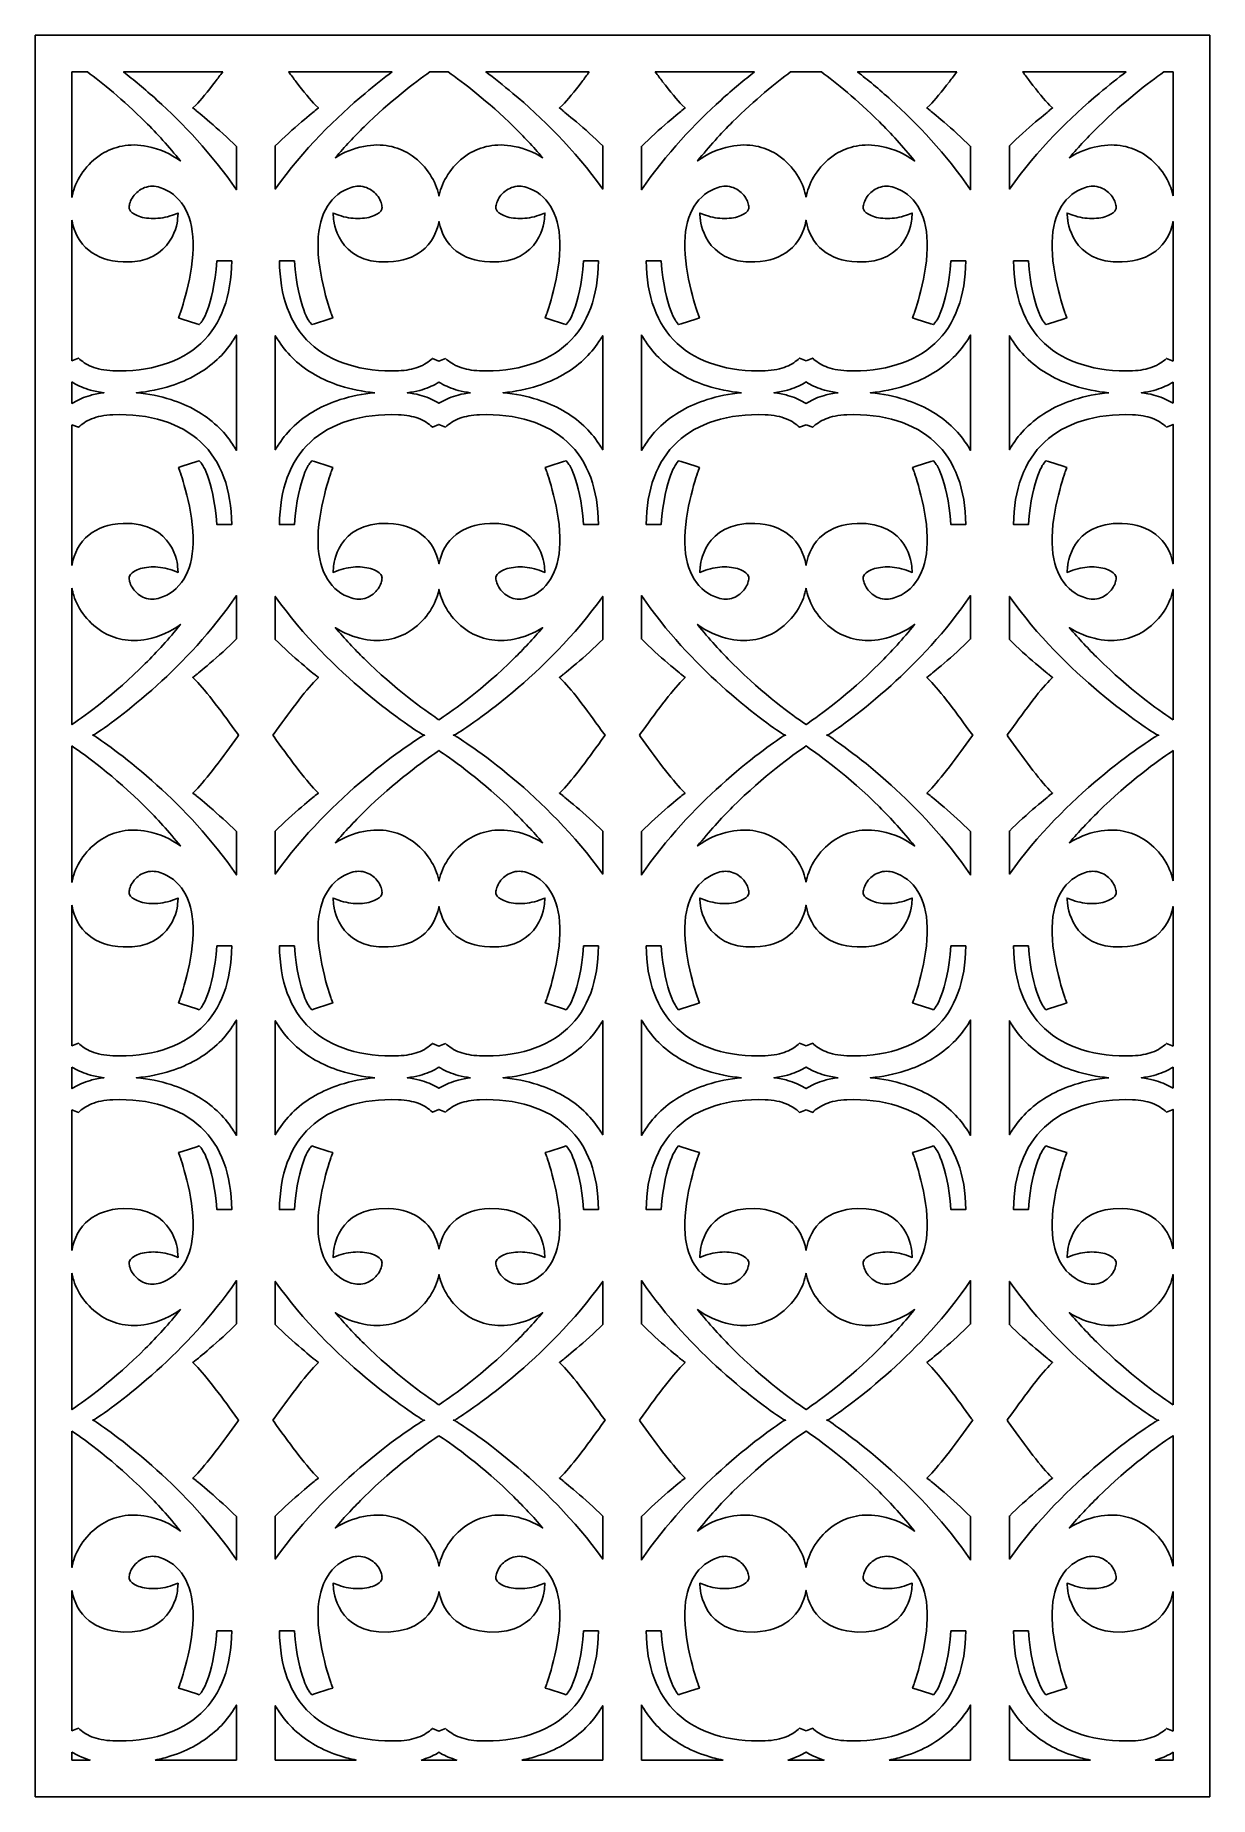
# Model space of a CAD drawing. Header units: centimetres. Extents: x -14.41 to -8.07, y -6.5 to 3.01.
import ezdxf

# ---------------------------------------------------------------- set-up
doc = ezdxf.new("R2010")
doc.units = ezdxf.units.CM
doc.header["$MEASUREMENT"] = 0
doc.layers.add('layer 1', color=7, linetype='Continuous')

msp = doc.modelspace()

# ---------------------------------------------------------------- linework, layer by layer
at = {"layer": 'layer 1', "color": 250}
for points, knots in [([(-14.41271, 3.01416), (-14.41271, 3.01416), (-8.07026, 3.01416), (-8.07026, 3.01416), (-8.07026, 3.01416), (-8.07026, 3.01416), (-8.07026, -6.49951), (-8.07026, -6.49951), (-8.07026, -6.49951), (-8.07026, -6.49951), (-14.41271, -6.49951), (-14.41271, -6.49951), (-14.41271, -6.49951), (-14.41271, -6.49951), (-14.41271, 3.01416), (-14.41271, 3.01416)], [0, 0, 0, 0, 0.2, 0.2, 0.2, 0.2, 0.4, 0.4, 0.4, 0.4, 0.6, 0.6, 0.6, 0.6, 1, 1, 1, 1]), ([(-14.13087, 2.81596), (-14.05325, 2.75825), (-13.93907, 2.66657), (-13.81838, 2.54618), (-13.81838, 2.54618), (-13.75542, 2.48339), (-13.6907, 2.41278), (-13.62851, 2.33515), (-13.62851, 2.33515), (-13.68013, 2.37365), (-13.74024, 2.40071), (-13.80715, 2.41398), (-13.80715, 2.41398), (-13.90572, 2.43351), (-13.98817, 2.41274), (-14.05272, 2.37277), (-14.05272, 2.37277), (-14.1366, 2.32084), (-14.18994, 2.23602), (-14.20889, 2.16559), (-14.20889, 2.16559), (-14.21009, 2.16113), (-14.21104, 2.15734), (-14.21174, 2.15424), (-14.21174, 2.15424), (-14.21235, 2.15154), (-14.21314, 2.14764), (-14.2141, 2.14252), (-14.2141, 2.14252), (-14.2141, 2.14252), (-14.21451, 2.13894), (-14.21451, 2.13894), (-14.21451, 2.13894), (-14.21451, 2.13894), (-14.21451, 2.81596), (-14.21451, 2.81596), (-14.21451, 2.81596), (-14.21451, 2.81596), (-14.13087, 2.81596), (-14.13087, 2.81596)], [0, 0, 0, 0, 0.0909091, 0.0909091, 0.0909091, 0.0909091, 0.1818182, 0.1818182, 0.1818182, 0.1818182, 0.2727273, 0.2727273, 0.2727273, 0.2727273, 0.3636364, 0.3636364, 0.3636364, 0.3636364, 0.4545455, 0.4545455, 0.4545455, 0.4545455, 0.5454545, 0.5454545, 0.5454545, 0.5454545, 0.6363636, 0.6363636, 0.6363636, 0.6363636, 0.7272727, 0.7272727, 0.7272727, 0.7272727, 0.8181818, 0.8181818, 0.8181818, 0.8181818, 1, 1, 1, 1]), ([(-13.40038, 2.81596), (-13.41372, 2.79811), (-13.42717, 2.78034), (-13.4404, 2.76316), (-13.4404, 2.76316), (-13.48107, 2.71036), (-13.51947, 2.66334), (-13.54602, 2.63702), (-13.54602, 2.63702), (-13.54602, 2.63702), (-13.56188, 2.62129), (-13.56188, 2.62129), (-13.56188, 2.62129), (-13.56188, 2.62129), (-13.54439, 2.60723), (-13.54439, 2.60723), (-13.54439, 2.60723), (-13.54401, 2.60693), (-13.41675, 2.50504), (-13.32602, 2.41325), (-13.32602, 2.41325), (-13.32602, 2.41325), (-13.32602, 2.17919), (-13.32602, 2.17919), (-13.32602, 2.17919), (-13.45908, 2.37431), (-13.61636, 2.5385), (-13.75545, 2.66423), (-13.75545, 2.66423), (-13.82115, 2.72362), (-13.88284, 2.77446), (-13.93602, 2.81596), (-13.93602, 2.81596), (-13.93602, 2.81596), (-13.40038, 2.81596), (-13.40038, 2.81596)], [0, 0, 0, 0, 0.1, 0.1, 0.1, 0.1, 0.2, 0.2, 0.2, 0.2, 0.3, 0.3, 0.3, 0.3, 0.4, 0.4, 0.4, 0.4, 0.5, 0.5, 0.5, 0.5, 0.6, 0.6, 0.6, 0.6, 0.7, 0.7, 0.7, 0.7, 0.8, 0.8, 0.8, 0.8, 1, 1, 1, 1]), ([(-12.48581, 2.81596), (-12.52902, 2.78365), (-12.57853, 2.74491), (-12.63175, 2.70019), (-12.63175, 2.70019), (-12.7832, 2.57292), (-12.96474, 2.39714), (-13.11644, 2.18325), (-13.11644, 2.18325), (-13.11644, 2.18325), (-13.11644, 2.41608), (-13.11644, 2.41608), (-13.11644, 2.41608), (-13.02629, 2.50688), (-12.90104, 2.60694), (-12.90067, 2.60723), (-12.90067, 2.60723), (-12.90067, 2.60723), (-12.88313, 2.62128), (-12.88313, 2.62128), (-12.88313, 2.62128), (-12.88313, 2.62128), (-12.89912, 2.6371), (-12.89912, 2.6371), (-12.89912, 2.6371), (-12.92566, 2.66335), (-12.96369, 2.71023), (-13.00393, 2.76289), (-13.00393, 2.76289), (-13.01711, 2.78015), (-13.03053, 2.79801), (-13.04384, 2.81596), (-13.04384, 2.81596), (-13.04384, 2.81596), (-12.48581, 2.81596), (-12.48581, 2.81596)], [0, 0, 0, 0, 0.1, 0.1, 0.1, 0.1, 0.2, 0.2, 0.2, 0.2, 0.3, 0.3, 0.3, 0.3, 0.4, 0.4, 0.4, 0.4, 0.5, 0.5, 0.5, 0.5, 0.6, 0.6, 0.6, 0.6, 0.7, 0.7, 0.7, 0.7, 0.8, 0.8, 0.8, 0.8, 1, 1, 1, 1]), ([(-12.18259, 2.81596), (-12.10151, 2.75871), (-11.96826, 2.65722), (-11.82815, 2.51922), (-11.82815, 2.51922), (-11.77657, 2.46843), (-11.72405, 2.41268), (-11.67285, 2.35236), (-11.67285, 2.35236), (-11.71858, 2.38177), (-11.77017, 2.40278), (-11.82663, 2.41398), (-11.82663, 2.41398), (-11.92534, 2.4335), (-12.00777, 2.41276), (-12.07227, 2.37281), (-12.07227, 2.37281), (-12.15615, 2.32088), (-12.20936, 2.23604), (-12.22831, 2.16559), (-12.22831, 2.16559), (-12.22912, 2.16258), (-12.22976, 2.16006), (-12.23027, 2.15796), (-12.23027, 2.15796), (-12.23072, 2.15608), (-12.2313, 2.15347), (-12.232, 2.15019), (-12.232, 2.15019), (-12.232, 2.15019), (-12.23249, 2.14613), (-12.23249, 2.14613), (-12.23249, 2.14613), (-12.23249, 2.14613), (-12.23298, 2.15019), (-12.23298, 2.15019), (-12.23298, 2.15019), (-12.23368, 2.15347), (-12.23427, 2.15608), (-12.23472, 2.15796), (-12.23472, 2.15796), (-12.23522, 2.16006), (-12.23587, 2.16258), (-12.23668, 2.16559), (-12.23668, 2.16559), (-12.25563, 2.23604), (-12.30884, 2.32088), (-12.39271, 2.37281), (-12.39271, 2.37281), (-12.45721, 2.41276), (-12.53964, 2.4335), (-12.63835, 2.41398), (-12.63835, 2.41398), (-12.69481, 2.40278), (-12.74641, 2.38177), (-12.79213, 2.35236), (-12.79213, 2.35236), (-12.74093, 2.41268), (-12.68842, 2.46843), (-12.63684, 2.51922), (-12.63684, 2.51922), (-12.49673, 2.65722), (-12.36348, 2.75871), (-12.2824, 2.81596), (-12.2824, 2.81596), (-12.2824, 2.81596), (-12.18259, 2.81596), (-12.18259, 2.81596)], [0, 0, 0, 0, 0.0555556, 0.0555556, 0.0555556, 0.0555556, 0.1111111, 0.1111111, 0.1111111, 0.1111111, 0.1666667, 0.1666667, 0.1666667, 0.1666667, 0.2222222, 0.2222222, 0.2222222, 0.2222222, 0.2777778, 0.2777778, 0.2777778, 0.2777778, 0.3333333, 0.3333333, 0.3333333, 0.3333333, 0.3888889, 0.3888889, 0.3888889, 0.3888889, 0.4444444, 0.4444444, 0.4444444, 0.4444444, 0.5, 0.5, 0.5, 0.5, 0.5555556, 0.5555556, 0.5555556, 0.5555556, 0.6111111, 0.6111111, 0.6111111, 0.6111111, 0.6666667, 0.6666667, 0.6666667, 0.6666667, 0.7222222, 0.7222222, 0.7222222, 0.7222222, 0.7777778, 0.7777778, 0.7777778, 0.7777778, 0.8333333, 0.8333333, 0.8333333, 0.8333333, 0.8888889, 0.8888889, 0.8888889, 0.8888889, 1, 1, 1, 1]), ([(-11.42115, 2.81596), (-11.43446, 2.79801), (-11.44787, 2.78015), (-11.46106, 2.76289), (-11.46106, 2.76289), (-11.5013, 2.71023), (-11.53933, 2.66335), (-11.56587, 2.6371), (-11.56587, 2.6371), (-11.56587, 2.6371), (-11.58186, 2.62128), (-11.58186, 2.62128), (-11.58186, 2.62128), (-11.58186, 2.62128), (-11.56431, 2.60723), (-11.56431, 2.60723), (-11.56431, 2.60723), (-11.56394, 2.60694), (-11.4387, 2.50688), (-11.34854, 2.41608), (-11.34854, 2.41608), (-11.34854, 2.41608), (-11.34854, 2.18325), (-11.34854, 2.18325), (-11.34854, 2.18325), (-11.50025, 2.39714), (-11.68178, 2.57292), (-11.83324, 2.70019), (-11.83324, 2.70019), (-11.88646, 2.74491), (-11.93597, 2.78365), (-11.97918, 2.81596), (-11.97918, 2.81596), (-11.97918, 2.81596), (-11.42115, 2.81596), (-11.42115, 2.81596)], [0, 0, 0, 0, 0.1, 0.1, 0.1, 0.1, 0.2, 0.2, 0.2, 0.2, 0.3, 0.3, 0.3, 0.3, 0.4, 0.4, 0.4, 0.4, 0.5, 0.5, 0.5, 0.5, 0.6, 0.6, 0.6, 0.6, 0.7, 0.7, 0.7, 0.7, 0.8, 0.8, 0.8, 0.8, 1, 1, 1, 1]), ([(-10.52896, 2.81596), (-10.58215, 2.77446), (-10.64384, 2.72362), (-10.70953, 2.66423), (-10.70953, 2.66423), (-10.84863, 2.5385), (-11.0059, 2.37431), (-11.13897, 2.17919), (-11.13897, 2.17919), (-11.13897, 2.17919), (-11.13897, 2.41325), (-11.13897, 2.41325), (-11.13897, 2.41325), (-11.04824, 2.50504), (-10.92097, 2.60693), (-10.9206, 2.60723), (-10.9206, 2.60723), (-10.9206, 2.60723), (-10.9031, 2.62129), (-10.9031, 2.62129), (-10.9031, 2.62129), (-10.9031, 2.62129), (-10.91896, 2.63702), (-10.91896, 2.63702), (-10.91896, 2.63702), (-10.94551, 2.66334), (-10.98391, 2.71036), (-11.02459, 2.76316), (-11.02459, 2.76316), (-11.03782, 2.78034), (-11.05127, 2.79811), (-11.06461, 2.81596), (-11.06461, 2.81596), (-11.06461, 2.81596), (-10.52896, 2.81596), (-10.52896, 2.81596)], [0, 0, 0, 0, 0.1, 0.1, 0.1, 0.1, 0.2, 0.2, 0.2, 0.2, 0.3, 0.3, 0.3, 0.3, 0.4, 0.4, 0.4, 0.4, 0.5, 0.5, 0.5, 0.5, 0.6, 0.6, 0.6, 0.6, 0.7, 0.7, 0.7, 0.7, 0.8, 0.8, 0.8, 0.8, 1, 1, 1, 1]), ([(-10.25048, 2.13894), (-10.25048, 2.13894), (-10.25007, 2.14252), (-10.25007, 2.14252), (-10.25007, 2.14252), (-10.24911, 2.14764), (-10.24832, 2.15154), (-10.24771, 2.15424), (-10.24771, 2.15424), (-10.24701, 2.15734), (-10.24605, 2.16113), (-10.24486, 2.16559), (-10.24486, 2.16559), (-10.22591, 2.23602), (-10.17257, 2.32084), (-10.08869, 2.37277), (-10.08869, 2.37277), (-10.02414, 2.41274), (-9.94169, 2.43351), (-9.84312, 2.41398), (-9.84312, 2.41398), (-9.77621, 2.40071), (-9.71609, 2.37365), (-9.66448, 2.33515), (-9.66448, 2.33515), (-9.72667, 2.41278), (-9.79139, 2.48339), (-9.85434, 2.54618), (-9.85434, 2.54618), (-9.97503, 2.66657), (-10.08922, 2.75825), (-10.16684, 2.81596), (-10.16684, 2.81596), (-10.16684, 2.81596), (-10.33412, 2.81596), (-10.33412, 2.81596), (-10.33412, 2.81596), (-10.41173, 2.75825), (-10.52592, 2.66657), (-10.64661, 2.54618), (-10.64661, 2.54618), (-10.70957, 2.48339), (-10.77428, 2.41278), (-10.83648, 2.33515), (-10.83648, 2.33515), (-10.78486, 2.37365), (-10.72475, 2.40071), (-10.65784, 2.41398), (-10.65784, 2.41398), (-10.55926, 2.43351), (-10.47682, 2.41274), (-10.41227, 2.37277), (-10.41227, 2.37277), (-10.32838, 2.32084), (-10.27505, 2.23602), (-10.2561, 2.16559), (-10.2561, 2.16559), (-10.2549, 2.16113), (-10.25395, 2.15734), (-10.25325, 2.15424), (-10.25325, 2.15424), (-10.25263, 2.15154), (-10.25185, 2.14764), (-10.25089, 2.14252), (-10.25089, 2.14252), (-10.25089, 2.14252), (-10.25048, 2.13894), (-10.25048, 2.13894)], [0, 0, 0, 0, 0.0555556, 0.0555556, 0.0555556, 0.0555556, 0.1111111, 0.1111111, 0.1111111, 0.1111111, 0.1666667, 0.1666667, 0.1666667, 0.1666667, 0.2222222, 0.2222222, 0.2222222, 0.2222222, 0.2777778, 0.2777778, 0.2777778, 0.2777778, 0.3333333, 0.3333333, 0.3333333, 0.3333333, 0.3888889, 0.3888889, 0.3888889, 0.3888889, 0.4444444, 0.4444444, 0.4444444, 0.4444444, 0.5, 0.5, 0.5, 0.5, 0.5555556, 0.5555556, 0.5555556, 0.5555556, 0.6111111, 0.6111111, 0.6111111, 0.6111111, 0.6666667, 0.6666667, 0.6666667, 0.6666667, 0.7222222, 0.7222222, 0.7222222, 0.7222222, 0.7777778, 0.7777778, 0.7777778, 0.7777778, 0.8333333, 0.8333333, 0.8333333, 0.8333333, 0.8888889, 0.8888889, 0.8888889, 0.8888889, 1, 1, 1, 1]), ([(-9.43635, 2.81596), (-9.44969, 2.79811), (-9.46313, 2.78034), (-9.47637, 2.76316), (-9.47637, 2.76316), (-9.51704, 2.71036), (-9.55544, 2.66334), (-9.58199, 2.63702), (-9.58199, 2.63702), (-9.58199, 2.63702), (-9.59785, 2.62129), (-9.59785, 2.62129), (-9.59785, 2.62129), (-9.59785, 2.62129), (-9.58036, 2.60723), (-9.58036, 2.60723), (-9.58036, 2.60723), (-9.57998, 2.60693), (-9.45272, 2.50504), (-9.36199, 2.41325), (-9.36199, 2.41325), (-9.36199, 2.41325), (-9.36199, 2.17919), (-9.36199, 2.17919), (-9.36199, 2.17919), (-9.49505, 2.37431), (-9.65233, 2.5385), (-9.79142, 2.66423), (-9.79142, 2.66423), (-9.85712, 2.72362), (-9.91881, 2.77446), (-9.97199, 2.81596), (-9.97199, 2.81596), (-9.97199, 2.81596), (-9.43635, 2.81596), (-9.43635, 2.81596)], [0, 0, 0, 0, 0.1, 0.1, 0.1, 0.1, 0.2, 0.2, 0.2, 0.2, 0.3, 0.3, 0.3, 0.3, 0.4, 0.4, 0.4, 0.4, 0.5, 0.5, 0.5, 0.5, 0.6, 0.6, 0.6, 0.6, 0.7, 0.7, 0.7, 0.7, 0.8, 0.8, 0.8, 0.8, 1, 1, 1, 1]), ([(-8.52177, 2.81596), (-8.56499, 2.78365), (-8.6145, 2.74491), (-8.66772, 2.70019), (-8.66772, 2.70019), (-8.81917, 2.57292), (-9.00071, 2.39714), (-9.15241, 2.18325), (-9.15241, 2.18325), (-9.15241, 2.18325), (-9.15241, 2.41608), (-9.15241, 2.41608), (-9.15241, 2.41608), (-9.06226, 2.50688), (-8.93701, 2.60694), (-8.93664, 2.60723), (-8.93664, 2.60723), (-8.93664, 2.60723), (-8.9191, 2.62128), (-8.9191, 2.62128), (-8.9191, 2.62128), (-8.9191, 2.62128), (-8.93509, 2.6371), (-8.93509, 2.6371), (-8.93509, 2.6371), (-8.96163, 2.66335), (-8.99966, 2.71023), (-9.0399, 2.76289), (-9.0399, 2.76289), (-9.05308, 2.78015), (-9.06649, 2.79801), (-9.07981, 2.81596), (-9.07981, 2.81596), (-9.07981, 2.81596), (-8.52177, 2.81596), (-8.52177, 2.81596)], [0, 0, 0, 0, 0.1, 0.1, 0.1, 0.1, 0.2, 0.2, 0.2, 0.2, 0.3, 0.3, 0.3, 0.3, 0.4, 0.4, 0.4, 0.4, 0.5, 0.5, 0.5, 0.5, 0.6, 0.6, 0.6, 0.6, 0.7, 0.7, 0.7, 0.7, 0.8, 0.8, 0.8, 0.8, 1, 1, 1, 1]), ([(-8.26846, 2.14613), (-8.26846, 2.14613), (-8.26895, 2.15019), (-8.26895, 2.15019), (-8.26895, 2.15019), (-8.26965, 2.15347), (-8.27023, 2.15608), (-8.27069, 2.15796), (-8.27069, 2.15796), (-8.27119, 2.16006), (-8.27184, 2.16258), (-8.27265, 2.16559), (-8.27265, 2.16559), (-8.2916, 2.23604), (-8.34481, 2.32088), (-8.42868, 2.37281), (-8.42868, 2.37281), (-8.49318, 2.41276), (-8.57561, 2.4335), (-8.67432, 2.41398), (-8.67432, 2.41398), (-8.73078, 2.40278), (-8.78238, 2.38177), (-8.8281, 2.35236), (-8.8281, 2.35236), (-8.7769, 2.41268), (-8.72439, 2.46843), (-8.67281, 2.51922), (-8.67281, 2.51922), (-8.5327, 2.65722), (-8.39945, 2.75871), (-8.31837, 2.81596), (-8.31837, 2.81596), (-8.31837, 2.81596), (-8.26846, 2.81596), (-8.26846, 2.81596), (-8.26846, 2.81596), (-8.26846, 2.81596), (-8.26846, 2.14613), (-8.26846, 2.14613)], [0, 0, 0, 0, 0.0909091, 0.0909091, 0.0909091, 0.0909091, 0.1818182, 0.1818182, 0.1818182, 0.1818182, 0.2727273, 0.2727273, 0.2727273, 0.2727273, 0.3636364, 0.3636364, 0.3636364, 0.3636364, 0.4545455, 0.4545455, 0.4545455, 0.4545455, 0.5454545, 0.5454545, 0.5454545, 0.5454545, 0.6363636, 0.6363636, 0.6363636, 0.6363636, 0.7272727, 0.7272727, 0.7272727, 0.7272727, 0.8181818, 0.8181818, 0.8181818, 0.8181818, 1, 1, 1, 1]), ([(-14.21451, 2.0148), (-14.21451, 2.0148), (-14.2141, 2.01115), (-14.2141, 2.01115), (-14.2141, 2.01115), (-14.20293, 1.95213), (-14.17521, 1.89344), (-14.12208, 1.85103), (-14.12208, 1.85103), (-14.07864, 1.81634), (-14.01878, 1.79291), (-13.93794, 1.78973), (-13.93794, 1.78973), (-13.66082, 1.77872), (-13.64376, 2.02105), (-13.6437, 2.02175), (-13.6437, 2.02175), (-13.6437, 2.02175), (-13.64108, 2.05355), (-13.64108, 2.05355), (-13.64108, 2.05355), (-13.64108, 2.05355), (-13.67197, 2.04232), (-13.67197, 2.04232), (-13.67197, 2.04232), (-13.70654, 2.02976), (-13.74209, 2.02421), (-13.77507, 2.02421), (-13.77507, 2.02421), (-13.8088, 2.02421), (-13.83934, 2.03), (-13.86287, 2.04), (-13.86287, 2.04), (-13.88388, 2.04894), (-13.89866, 2.06077), (-13.90381, 2.07407), (-13.90381, 2.07407), (-13.90504, 2.07725), (-13.90569, 2.08067), (-13.90569, 2.08434), (-13.90569, 2.08434), (-13.90569, 2.09239), (-13.90404, 2.1012), (-13.90092, 2.11025), (-13.90092, 2.11025), (-13.89351, 2.13181), (-13.87816, 2.15398), (-13.85699, 2.17083), (-13.85699, 2.17083), (-13.83617, 2.18738), (-13.80972, 2.19861), (-13.77974, 2.19861), (-13.77974, 2.19861), (-13.76692, 2.19861), (-13.7534, 2.19656), (-13.7393, 2.19201), (-13.7393, 2.19201), (-13.6867, 2.175), (-13.64189, 2.1415), (-13.6103, 2.09019), (-13.6103, 2.09019), (-13.58054, 2.04182), (-13.56228, 1.97743), (-13.55986, 1.89581), (-13.55986, 1.89581), (-13.55471, 1.72177), (-13.63188, 1.50743), (-13.6321, 1.50682), (-13.6321, 1.50682), (-13.6321, 1.50682), (-13.63903, 1.48743), (-13.63903, 1.48743), (-13.63903, 1.48743), (-13.63903, 1.48743), (-13.61883, 1.48092), (-13.61883, 1.48092), (-13.61883, 1.48092), (-13.61883, 1.48092), (-13.54018, 1.45555), (-13.54018, 1.45555), (-13.54018, 1.45555), (-13.54018, 1.45555), (-13.52671, 1.45121), (-13.52671, 1.45121), (-13.52671, 1.45121), (-13.52671, 1.45121), (-13.51756, 1.46182), (-13.51756, 1.46182), (-13.51756, 1.46182), (-13.51737, 1.46204), (-13.45276, 1.53454), (-13.43203, 1.79571), (-13.43203, 1.79571), (-13.43203, 1.79571), (-13.35162, 1.79571), (-13.35162, 1.79571), (-13.35162, 1.79571), (-13.35266, 1.69974), (-13.36679, 1.6147), (-13.39386, 1.54104), (-13.39386, 1.54104), (-13.42172, 1.46525), (-13.46332, 1.4014), (-13.51847, 1.34996), (-13.51847, 1.34996), (-13.57327, 1.29879), (-13.64262, 1.26005), (-13.72261, 1.23499), (-13.72261, 1.23499), (-13.80322, 1.20972), (-13.89478, 1.19833), (-13.99336, 1.20204), (-13.99336, 1.20204), (-13.99336, 1.20204), (-13.99327, 1.20204), (-13.99327, 1.20204), (-13.99327, 1.20204), (-14.03999, 1.20387), (-14.0777, 1.21216), (-14.10815, 1.22453), (-14.10815, 1.22453), (-14.13796, 1.23663), (-14.16089, 1.25266), (-14.17853, 1.27027), (-14.17853, 1.27027), (-14.17853, 1.27027), (-14.21451, 1.25613), (-14.21451, 1.25613), (-14.21451, 1.25613), (-14.21451, 1.25613), (-14.21451, 2.0148), (-14.21451, 2.0148)], [0, 0, 0, 0, 0.0294118, 0.0294118, 0.0294118, 0.0294118, 0.0588235, 0.0588235, 0.0588235, 0.0588235, 0.0882353, 0.0882353, 0.0882353, 0.0882353, 0.1176471, 0.1176471, 0.1176471, 0.1176471, 0.1470588, 0.1470588, 0.1470588, 0.1470588, 0.1764706, 0.1764706, 0.1764706, 0.1764706, 0.2058824, 0.2058824, 0.2058824, 0.2058824, 0.2352941, 0.2352941, 0.2352941, 0.2352941, 0.2647059, 0.2647059, 0.2647059, 0.2647059, 0.2941176, 0.2941176, 0.2941176, 0.2941176, 0.3235294, 0.3235294, 0.3235294, 0.3235294, 0.3529412, 0.3529412, 0.3529412, 0.3529412, 0.3823529, 0.3823529, 0.3823529, 0.3823529, 0.4117647, 0.4117647, 0.4117647, 0.4117647, 0.4411765, 0.4411765, 0.4411765, 0.4411765, 0.4705882, 0.4705882, 0.4705882, 0.4705882, 0.5, 0.5, 0.5, 0.5, 0.5294118, 0.5294118, 0.5294118, 0.5294118, 0.5588235, 0.5588235, 0.5588235, 0.5588235, 0.5882353, 0.5882353, 0.5882353, 0.5882353, 0.6176471, 0.6176471, 0.6176471, 0.6176471, 0.6470588, 0.6470588, 0.6470588, 0.6470588, 0.6764706, 0.6764706, 0.6764706, 0.6764706, 0.7058824, 0.7058824, 0.7058824, 0.7058824, 0.7352941, 0.7352941, 0.7352941, 0.7352941, 0.7647059, 0.7647059, 0.7647059, 0.7647059, 0.7941176, 0.7941176, 0.7941176, 0.7941176, 0.8235294, 0.8235294, 0.8235294, 0.8235294, 0.8529412, 0.8529412, 0.8529412, 0.8529412, 0.8823529, 0.8823529, 0.8823529, 0.8823529, 0.9117647, 0.9117647, 0.9117647, 0.9117647, 0.9411765, 0.9411765, 0.9411765, 0.9411765, 1, 1, 1, 1]), ([(-12.19668, 1.26873), (-12.19668, 1.26873), (-12.23249, 1.25443), (-12.23249, 1.25443), (-12.23249, 1.25443), (-12.23249, 1.25443), (-12.2683, 1.26873), (-12.2683, 1.26873), (-12.2683, 1.26873), (-12.28731, 1.25019), (-12.31228, 1.23351), (-12.34507, 1.22144), (-12.34507, 1.22144), (-12.374, 1.21079), (-12.40913, 1.20371), (-12.45178, 1.20204), (-12.45178, 1.20204), (-12.45178, 1.20204), (-12.4517, 1.20204), (-12.4517, 1.20204), (-12.4517, 1.20204), (-12.55027, 1.19833), (-12.64184, 1.20971), (-12.72251, 1.23498), (-12.72251, 1.23498), (-12.80258, 1.26005), (-12.87205, 1.29879), (-12.92703, 1.34996), (-12.92703, 1.34996), (-12.98213, 1.40142), (-13.02374, 1.46533), (-13.05162, 1.54119), (-13.05162, 1.54119), (-13.07868, 1.61482), (-13.09284, 1.69981), (-13.09388, 1.79571), (-13.09388, 1.79571), (-13.09388, 1.79571), (-13.01348, 1.79571), (-13.01348, 1.79571), (-13.01348, 1.79571), (-12.99278, 1.53452), (-12.92813, 1.46204), (-12.92794, 1.46182), (-12.92794, 1.46182), (-12.92794, 1.46182), (-12.91879, 1.45121), (-12.91879, 1.45121), (-12.91879, 1.45121), (-12.91879, 1.45121), (-12.90532, 1.45555), (-12.90532, 1.45555), (-12.90532, 1.45555), (-12.90532, 1.45555), (-12.82667, 1.48092), (-12.82667, 1.48092), (-12.82667, 1.48092), (-12.82667, 1.48092), (-12.80647, 1.48743), (-12.80647, 1.48743), (-12.80647, 1.48743), (-12.80647, 1.48743), (-12.8134, 1.50682), (-12.8134, 1.50682), (-12.8134, 1.50682), (-12.81362, 1.50743), (-12.89079, 1.72177), (-12.88564, 1.89581), (-12.88564, 1.89581), (-12.88322, 1.97743), (-12.86496, 2.04182), (-12.8352, 2.09019), (-12.8352, 2.09019), (-12.80361, 2.1415), (-12.7588, 2.175), (-12.7062, 2.19201), (-12.7062, 2.19201), (-12.69211, 2.19656), (-12.67859, 2.19861), (-12.66579, 2.19861), (-12.66579, 2.19861), (-12.63583, 2.19861), (-12.60939, 2.18739), (-12.58858, 2.17084), (-12.58858, 2.17084), (-12.56741, 2.154), (-12.55206, 2.13183), (-12.54465, 2.11028), (-12.54465, 2.11028), (-12.54153, 2.10121), (-12.53988, 2.09239), (-12.53988, 2.08434), (-12.53988, 2.08434), (-12.53988, 2.08067), (-12.54053, 2.07725), (-12.54175, 2.07407), (-12.54175, 2.07407), (-12.5469, 2.06077), (-12.56169, 2.04894), (-12.58269, 2.04), (-12.58269, 2.04), (-12.60623, 2.03), (-12.63676, 2.02421), (-12.67049, 2.02421), (-12.67049, 2.02421), (-12.70347, 2.02421), (-12.73903, 2.02976), (-12.77359, 2.04232), (-12.77359, 2.04232), (-12.77359, 2.04232), (-12.80448, 2.05355), (-12.80448, 2.05355), (-12.80448, 2.05355), (-12.80448, 2.05355), (-12.80186, 2.02175), (-12.80186, 2.02175), (-12.80186, 2.02175), (-12.8018, 2.02105), (-12.78475, 1.77872), (-12.50756, 1.78973), (-12.50756, 1.78973), (-12.42838, 1.79285), (-12.36934, 1.81534), (-12.32618, 1.84877), (-12.32618, 1.84877), (-12.27366, 1.88945), (-12.2453, 1.94591), (-12.23298, 2.0034), (-12.23298, 2.0034), (-12.23298, 2.0034), (-12.23249, 2.00753), (-12.23249, 2.00753), (-12.23249, 2.00753), (-12.23249, 2.00753), (-12.232, 2.0034), (-12.232, 2.0034), (-12.232, 2.0034), (-12.21968, 1.94591), (-12.19132, 1.88945), (-12.13881, 1.84877), (-12.13881, 1.84877), (-12.09564, 1.81534), (-12.03661, 1.79285), (-11.95742, 1.78973), (-11.95742, 1.78973), (-11.68023, 1.77872), (-11.66318, 2.02105), (-11.66312, 2.02175), (-11.66312, 2.02175), (-11.66312, 2.02175), (-11.6605, 2.05355), (-11.6605, 2.05355), (-11.6605, 2.05355), (-11.6605, 2.05355), (-11.6914, 2.04232), (-11.6914, 2.04232), (-11.6914, 2.04232), (-11.72596, 2.02976), (-11.76152, 2.02421), (-11.79449, 2.02421), (-11.79449, 2.02421), (-11.82822, 2.02421), (-11.85876, 2.03), (-11.88229, 2.04), (-11.88229, 2.04), (-11.9033, 2.04894), (-11.91808, 2.06077), (-11.92323, 2.07407), (-11.92323, 2.07407), (-11.92446, 2.07725), (-11.92511, 2.08067), (-11.92511, 2.08434), (-11.92511, 2.08434), (-11.92511, 2.09239), (-11.92346, 2.10121), (-11.92034, 2.11028), (-11.92034, 2.11028), (-11.91292, 2.13183), (-11.89757, 2.154), (-11.87641, 2.17084), (-11.87641, 2.17084), (-11.8556, 2.18739), (-11.82916, 2.19861), (-11.7992, 2.19861), (-11.7992, 2.19861), (-11.78639, 2.19861), (-11.77287, 2.19656), (-11.75878, 2.19201), (-11.75878, 2.19201), (-11.70618, 2.175), (-11.66138, 2.1415), (-11.62979, 2.09019), (-11.62979, 2.09019), (-11.60002, 2.04182), (-11.58176, 1.97743), (-11.57935, 1.89581), (-11.57935, 1.89581), (-11.5742, 1.72177), (-11.65137, 1.50743), (-11.65159, 1.50682), (-11.65159, 1.50682), (-11.65159, 1.50682), (-11.65851, 1.48743), (-11.65851, 1.48743), (-11.65851, 1.48743), (-11.65851, 1.48743), (-11.63831, 1.48092), (-11.63831, 1.48092), (-11.63831, 1.48092), (-11.63831, 1.48092), (-11.55966, 1.45555), (-11.55966, 1.45555), (-11.55966, 1.45555), (-11.55966, 1.45555), (-11.5462, 1.45121), (-11.5462, 1.45121), (-11.5462, 1.45121), (-11.5462, 1.45121), (-11.53705, 1.46182), (-11.53705, 1.46182), (-11.53705, 1.46182), (-11.53686, 1.46204), (-11.4722, 1.53452), (-11.45151, 1.79571), (-11.45151, 1.79571), (-11.45151, 1.79571), (-11.3711, 1.79571), (-11.3711, 1.79571), (-11.3711, 1.79571), (-11.37214, 1.69981), (-11.3863, 1.61482), (-11.41336, 1.54119), (-11.41336, 1.54119), (-11.44124, 1.46533), (-11.48286, 1.40142), (-11.53795, 1.34996), (-11.53795, 1.34996), (-11.59293, 1.29879), (-11.6624, 1.26005), (-11.74248, 1.23498), (-11.74248, 1.23498), (-11.82314, 1.20971), (-11.91472, 1.19833), (-12.01328, 1.20204), (-12.01328, 1.20204), (-12.01328, 1.20204), (-12.0132, 1.20204), (-12.0132, 1.20204), (-12.0132, 1.20204), (-12.05585, 1.20371), (-12.09098, 1.21079), (-12.11992, 1.22144), (-12.11992, 1.22144), (-12.1527, 1.23351), (-12.17767, 1.25019), (-12.19668, 1.26873)], [0, 0, 0, 0, 0.0153846, 0.0153846, 0.0153846, 0.0153846, 0.0307692, 0.0307692, 0.0307692, 0.0307692, 0.0461538, 0.0461538, 0.0461538, 0.0461538, 0.0615385, 0.0615385, 0.0615385, 0.0615385, 0.0769231, 0.0769231, 0.0769231, 0.0769231, 0.0923077, 0.0923077, 0.0923077, 0.0923077, 0.1076923, 0.1076923, 0.1076923, 0.1076923, 0.1230769, 0.1230769, 0.1230769, 0.1230769, 0.1384615, 0.1384615, 0.1384615, 0.1384615, 0.1538462, 0.1538462, 0.1538462, 0.1538462, 0.1692308, 0.1692308, 0.1692308, 0.1692308, 0.1846154, 0.1846154, 0.1846154, 0.1846154, 0.2, 0.2, 0.2, 0.2, 0.2153846, 0.2153846, 0.2153846, 0.2153846, 0.2307692, 0.2307692, 0.2307692, 0.2307692, 0.2461538, 0.2461538, 0.2461538, 0.2461538, 0.2615385, 0.2615385, 0.2615385, 0.2615385, 0.2769231, 0.2769231, 0.2769231, 0.2769231, 0.2923077, 0.2923077, 0.2923077, 0.2923077, 0.3076923, 0.3076923, 0.3076923, 0.3076923, 0.3230769, 0.3230769, 0.3230769, 0.3230769, 0.3384615, 0.3384615, 0.3384615, 0.3384615, 0.3538462, 0.3538462, 0.3538462, 0.3538462, 0.3692308, 0.3692308, 0.3692308, 0.3692308, 0.3846154, 0.3846154, 0.3846154, 0.3846154, 0.4, 0.4, 0.4, 0.4, 0.4153846, 0.4153846, 0.4153846, 0.4153846, 0.4307692, 0.4307692, 0.4307692, 0.4307692, 0.4461538, 0.4461538, 0.4461538, 0.4461538, 0.4615385, 0.4615385, 0.4615385, 0.4615385, 0.4769231, 0.4769231, 0.4769231, 0.4769231, 0.4923077, 0.4923077, 0.4923077, 0.4923077, 0.5076923, 0.5076923, 0.5076923, 0.5076923, 0.5230769, 0.5230769, 0.5230769, 0.5230769, 0.5384615, 0.5384615, 0.5384615, 0.5384615, 0.5538462, 0.5538462, 0.5538462, 0.5538462, 0.5692308, 0.5692308, 0.5692308, 0.5692308, 0.5846154, 0.5846154, 0.5846154, 0.5846154, 0.6, 0.6, 0.6, 0.6, 0.6153846, 0.6153846, 0.6153846, 0.6153846, 0.6307692, 0.6307692, 0.6307692, 0.6307692, 0.6461538, 0.6461538, 0.6461538, 0.6461538, 0.6615385, 0.6615385, 0.6615385, 0.6615385, 0.6769231, 0.6769231, 0.6769231, 0.6769231, 0.6923077, 0.6923077, 0.6923077, 0.6923077, 0.7076923, 0.7076923, 0.7076923, 0.7076923, 0.7230769, 0.7230769, 0.7230769, 0.7230769, 0.7384615, 0.7384615, 0.7384615, 0.7384615, 0.7538462, 0.7538462, 0.7538462, 0.7538462, 0.7692308, 0.7692308, 0.7692308, 0.7692308, 0.7846154, 0.7846154, 0.7846154, 0.7846154, 0.8, 0.8, 0.8, 0.8, 0.8153846, 0.8153846, 0.8153846, 0.8153846, 0.8307692, 0.8307692, 0.8307692, 0.8307692, 0.8461538, 0.8461538, 0.8461538, 0.8461538, 0.8615385, 0.8615385, 0.8615385, 0.8615385, 0.8769231, 0.8769231, 0.8769231, 0.8769231, 0.8923077, 0.8923077, 0.8923077, 0.8923077, 0.9076923, 0.9076923, 0.9076923, 0.9076923, 0.9230769, 0.9230769, 0.9230769, 0.9230769, 0.9384615, 0.9384615, 0.9384615, 0.9384615, 0.9538462, 0.9538462, 0.9538462, 0.9538462, 0.9692308, 0.9692308, 0.9692308, 0.9692308, 1, 1, 1, 1]), ([(-10.25048, 1.25613), (-10.25048, 1.25613), (-10.2145, 1.27027), (-10.2145, 1.27027), (-10.2145, 1.27027), (-10.19686, 1.25266), (-10.17393, 1.23663), (-10.14412, 1.22453), (-10.14412, 1.22453), (-10.11367, 1.21216), (-10.07595, 1.20387), (-10.02924, 1.20204), (-10.02924, 1.20204), (-10.02924, 1.20204), (-10.02932, 1.20204), (-10.02932, 1.20204), (-10.02932, 1.20204), (-9.93075, 1.19833), (-9.83918, 1.20972), (-9.75857, 1.23499), (-9.75857, 1.23499), (-9.67859, 1.26005), (-9.60924, 1.29879), (-9.55444, 1.34996), (-9.55444, 1.34996), (-9.49928, 1.4014), (-9.45769, 1.46525), (-9.42983, 1.54104), (-9.42983, 1.54104), (-9.40276, 1.6147), (-9.38863, 1.69974), (-9.38759, 1.79571), (-9.38759, 1.79571), (-9.38759, 1.79571), (-9.468, 1.79571), (-9.468, 1.79571), (-9.468, 1.79571), (-9.48873, 1.53454), (-9.55334, 1.46204), (-9.55353, 1.46182), (-9.55353, 1.46182), (-9.55353, 1.46182), (-9.56268, 1.45121), (-9.56268, 1.45121), (-9.56268, 1.45121), (-9.56268, 1.45121), (-9.57615, 1.45555), (-9.57615, 1.45555), (-9.57615, 1.45555), (-9.57615, 1.45555), (-9.6548, 1.48092), (-9.6548, 1.48092), (-9.6548, 1.48092), (-9.6548, 1.48092), (-9.675, 1.48743), (-9.675, 1.48743), (-9.675, 1.48743), (-9.675, 1.48743), (-9.66807, 1.50682), (-9.66807, 1.50682), (-9.66807, 1.50682), (-9.66785, 1.50743), (-9.59068, 1.72177), (-9.59583, 1.89581), (-9.59583, 1.89581), (-9.59825, 1.97743), (-9.61651, 2.04182), (-9.64627, 2.09019), (-9.64627, 2.09019), (-9.67786, 2.1415), (-9.72267, 2.175), (-9.77527, 2.19201), (-9.77527, 2.19201), (-9.78936, 2.19656), (-9.80289, 2.19861), (-9.8157, 2.19861), (-9.8157, 2.19861), (-9.84568, 2.19861), (-9.87214, 2.18738), (-9.89296, 2.17083), (-9.89296, 2.17083), (-9.91413, 2.15398), (-9.92948, 2.13181), (-9.93689, 2.11025), (-9.93689, 2.11025), (-9.94001, 2.1012), (-9.94165, 2.09239), (-9.94165, 2.08434), (-9.94165, 2.08434), (-9.94165, 2.08067), (-9.94101, 2.07725), (-9.93978, 2.07407), (-9.93978, 2.07407), (-9.93463, 2.06077), (-9.91985, 2.04894), (-9.89884, 2.04), (-9.89884, 2.04), (-9.87531, 2.03), (-9.84477, 2.02421), (-9.81104, 2.02421), (-9.81104, 2.02421), (-9.77806, 2.02421), (-9.74251, 2.02976), (-9.70794, 2.04232), (-9.70794, 2.04232), (-9.70794, 2.04232), (-9.67705, 2.05355), (-9.67705, 2.05355), (-9.67705, 2.05355), (-9.67705, 2.05355), (-9.67967, 2.02175), (-9.67967, 2.02175), (-9.67967, 2.02175), (-9.67973, 2.02105), (-9.69679, 1.77872), (-9.97391, 1.78973), (-9.97391, 1.78973), (-10.05475, 1.79291), (-10.11461, 1.81634), (-10.15805, 1.85103), (-10.15805, 1.85103), (-10.21117, 1.89344), (-10.2389, 1.95213), (-10.25007, 2.01115), (-10.25007, 2.01115), (-10.25007, 2.01115), (-10.25048, 2.0148), (-10.25048, 2.0148), (-10.25048, 2.0148), (-10.25048, 2.0148), (-10.25089, 2.01115), (-10.25089, 2.01115), (-10.25089, 2.01115), (-10.26205, 1.95213), (-10.28978, 1.89344), (-10.3429, 1.85103), (-10.3429, 1.85103), (-10.38634, 1.81634), (-10.44621, 1.79291), (-10.52704, 1.78973), (-10.52704, 1.78973), (-10.80417, 1.77872), (-10.82123, 2.02105), (-10.82128, 2.02175), (-10.82128, 2.02175), (-10.82128, 2.02175), (-10.82391, 2.05355), (-10.82391, 2.05355), (-10.82391, 2.05355), (-10.82391, 2.05355), (-10.79301, 2.04232), (-10.79301, 2.04232), (-10.79301, 2.04232), (-10.75845, 2.02976), (-10.72289, 2.02421), (-10.68991, 2.02421), (-10.68991, 2.02421), (-10.65619, 2.02421), (-10.62565, 2.03), (-10.60212, 2.04), (-10.60212, 2.04), (-10.58111, 2.04894), (-10.56632, 2.06077), (-10.56118, 2.07407), (-10.56118, 2.07407), (-10.55995, 2.07725), (-10.5593, 2.08067), (-10.5593, 2.08434), (-10.5593, 2.08434), (-10.5593, 2.09239), (-10.56095, 2.1012), (-10.56406, 2.11025), (-10.56406, 2.11025), (-10.57147, 2.13181), (-10.58682, 2.15398), (-10.608, 2.17083), (-10.608, 2.17083), (-10.62881, 2.18738), (-10.65527, 2.19861), (-10.68525, 2.19861), (-10.68525, 2.19861), (-10.69806, 2.19861), (-10.71159, 2.19656), (-10.72568, 2.19201), (-10.72568, 2.19201), (-10.77828, 2.175), (-10.82309, 2.1415), (-10.85468, 2.09019), (-10.85468, 2.09019), (-10.88445, 2.04182), (-10.90271, 1.97743), (-10.90512, 1.89581), (-10.90512, 1.89581), (-10.91027, 1.72177), (-10.8331, 1.50743), (-10.83288, 1.50682), (-10.83288, 1.50682), (-10.83288, 1.50682), (-10.82596, 1.48743), (-10.82596, 1.48743), (-10.82596, 1.48743), (-10.82596, 1.48743), (-10.84616, 1.48092), (-10.84616, 1.48092), (-10.84616, 1.48092), (-10.84616, 1.48092), (-10.9248, 1.45555), (-10.9248, 1.45555), (-10.9248, 1.45555), (-10.9248, 1.45555), (-10.93827, 1.45121), (-10.93827, 1.45121), (-10.93827, 1.45121), (-10.93827, 1.45121), (-10.94742, 1.46182), (-10.94742, 1.46182), (-10.94742, 1.46182), (-10.94761, 1.46204), (-11.01222, 1.53454), (-11.03295, 1.79571), (-11.03295, 1.79571), (-11.03295, 1.79571), (-11.11336, 1.79571), (-11.11336, 1.79571), (-11.11336, 1.79571), (-11.11233, 1.69974), (-11.0982, 1.6147), (-11.07112, 1.54104), (-11.07112, 1.54104), (-11.04327, 1.46525), (-11.00167, 1.4014), (-10.94651, 1.34996), (-10.94651, 1.34996), (-10.89172, 1.29879), (-10.82237, 1.26005), (-10.74238, 1.23499), (-10.74238, 1.23499), (-10.66177, 1.20972), (-10.5702, 1.19833), (-10.47163, 1.20204), (-10.47163, 1.20204), (-10.47163, 1.20204), (-10.47171, 1.20204), (-10.47171, 1.20204), (-10.47171, 1.20204), (-10.425, 1.20387), (-10.38729, 1.21216), (-10.35683, 1.22453), (-10.35683, 1.22453), (-10.32702, 1.23663), (-10.3041, 1.25266), (-10.28645, 1.27027), (-10.28645, 1.27027), (-10.28645, 1.27027), (-10.25048, 1.25613), (-10.25048, 1.25613)], [0, 0, 0, 0, 0.0153846, 0.0153846, 0.0153846, 0.0153846, 0.0307692, 0.0307692, 0.0307692, 0.0307692, 0.0461538, 0.0461538, 0.0461538, 0.0461538, 0.0615385, 0.0615385, 0.0615385, 0.0615385, 0.0769231, 0.0769231, 0.0769231, 0.0769231, 0.0923077, 0.0923077, 0.0923077, 0.0923077, 0.1076923, 0.1076923, 0.1076923, 0.1076923, 0.1230769, 0.1230769, 0.1230769, 0.1230769, 0.1384615, 0.1384615, 0.1384615, 0.1384615, 0.1538462, 0.1538462, 0.1538462, 0.1538462, 0.1692308, 0.1692308, 0.1692308, 0.1692308, 0.1846154, 0.1846154, 0.1846154, 0.1846154, 0.2, 0.2, 0.2, 0.2, 0.2153846, 0.2153846, 0.2153846, 0.2153846, 0.2307692, 0.2307692, 0.2307692, 0.2307692, 0.2461538, 0.2461538, 0.2461538, 0.2461538, 0.2615385, 0.2615385, 0.2615385, 0.2615385, 0.2769231, 0.2769231, 0.2769231, 0.2769231, 0.2923077, 0.2923077, 0.2923077, 0.2923077, 0.3076923, 0.3076923, 0.3076923, 0.3076923, 0.3230769, 0.3230769, 0.3230769, 0.3230769, 0.3384615, 0.3384615, 0.3384615, 0.3384615, 0.3538462, 0.3538462, 0.3538462, 0.3538462, 0.3692308, 0.3692308, 0.3692308, 0.3692308, 0.3846154, 0.3846154, 0.3846154, 0.3846154, 0.4, 0.4, 0.4, 0.4, 0.4153846, 0.4153846, 0.4153846, 0.4153846, 0.4307692, 0.4307692, 0.4307692, 0.4307692, 0.4461538, 0.4461538, 0.4461538, 0.4461538, 0.4615385, 0.4615385, 0.4615385, 0.4615385, 0.4769231, 0.4769231, 0.4769231, 0.4769231, 0.4923077, 0.4923077, 0.4923077, 0.4923077, 0.5076923, 0.5076923, 0.5076923, 0.5076923, 0.5230769, 0.5230769, 0.5230769, 0.5230769, 0.5384615, 0.5384615, 0.5384615, 0.5384615, 0.5538462, 0.5538462, 0.5538462, 0.5538462, 0.5692308, 0.5692308, 0.5692308, 0.5692308, 0.5846154, 0.5846154, 0.5846154, 0.5846154, 0.6, 0.6, 0.6, 0.6, 0.6153846, 0.6153846, 0.6153846, 0.6153846, 0.6307692, 0.6307692, 0.6307692, 0.6307692, 0.6461538, 0.6461538, 0.6461538, 0.6461538, 0.6615385, 0.6615385, 0.6615385, 0.6615385, 0.6769231, 0.6769231, 0.6769231, 0.6769231, 0.6923077, 0.6923077, 0.6923077, 0.6923077, 0.7076923, 0.7076923, 0.7076923, 0.7076923, 0.7230769, 0.7230769, 0.7230769, 0.7230769, 0.7384615, 0.7384615, 0.7384615, 0.7384615, 0.7538462, 0.7538462, 0.7538462, 0.7538462, 0.7692308, 0.7692308, 0.7692308, 0.7692308, 0.7846154, 0.7846154, 0.7846154, 0.7846154, 0.8, 0.8, 0.8, 0.8, 0.8153846, 0.8153846, 0.8153846, 0.8153846, 0.8307692, 0.8307692, 0.8307692, 0.8307692, 0.8461538, 0.8461538, 0.8461538, 0.8461538, 0.8615385, 0.8615385, 0.8615385, 0.8615385, 0.8769231, 0.8769231, 0.8769231, 0.8769231, 0.8923077, 0.8923077, 0.8923077, 0.8923077, 0.9076923, 0.9076923, 0.9076923, 0.9076923, 0.9230769, 0.9230769, 0.9230769, 0.9230769, 0.9384615, 0.9384615, 0.9384615, 0.9384615, 0.9538462, 0.9538462, 0.9538462, 0.9538462, 0.9692308, 0.9692308, 0.9692308, 0.9692308, 1, 1, 1, 1]), ([(-8.26846, 1.25443), (-8.26846, 1.25443), (-8.30427, 1.26873), (-8.30427, 1.26873), (-8.30427, 1.26873), (-8.32328, 1.25019), (-8.34825, 1.23351), (-8.38104, 1.22144), (-8.38104, 1.22144), (-8.40997, 1.21079), (-8.4451, 1.20371), (-8.48775, 1.20204), (-8.48775, 1.20204), (-8.48775, 1.20204), (-8.48767, 1.20204), (-8.48767, 1.20204), (-8.48767, 1.20204), (-8.58624, 1.19833), (-8.67781, 1.20971), (-8.75848, 1.23498), (-8.75848, 1.23498), (-8.83855, 1.26005), (-8.90802, 1.29879), (-8.963, 1.34996), (-8.963, 1.34996), (-9.0181, 1.40142), (-9.05971, 1.46533), (-9.08759, 1.54119), (-9.08759, 1.54119), (-9.11465, 1.61482), (-9.12881, 1.69981), (-9.12985, 1.79571), (-9.12985, 1.79571), (-9.12985, 1.79571), (-9.04944, 1.79571), (-9.04944, 1.79571), (-9.04944, 1.79571), (-9.02875, 1.53452), (-8.9641, 1.46204), (-8.96391, 1.46182), (-8.96391, 1.46182), (-8.96391, 1.46182), (-8.95476, 1.45121), (-8.95476, 1.45121), (-8.95476, 1.45121), (-8.95476, 1.45121), (-8.94129, 1.45555), (-8.94129, 1.45555), (-8.94129, 1.45555), (-8.94129, 1.45555), (-8.86264, 1.48092), (-8.86264, 1.48092), (-8.86264, 1.48092), (-8.86264, 1.48092), (-8.84244, 1.48743), (-8.84244, 1.48743), (-8.84244, 1.48743), (-8.84244, 1.48743), (-8.84936, 1.50682), (-8.84936, 1.50682), (-8.84936, 1.50682), (-8.84959, 1.50743), (-8.92676, 1.72177), (-8.92161, 1.89581), (-8.92161, 1.89581), (-8.91919, 1.97743), (-8.90093, 2.04182), (-8.87117, 2.09019), (-8.87117, 2.09019), (-8.83958, 2.1415), (-8.79477, 2.175), (-8.74217, 2.19201), (-8.74217, 2.19201), (-8.72808, 2.19656), (-8.71456, 2.19861), (-8.70176, 2.19861), (-8.70176, 2.19861), (-8.6718, 2.19861), (-8.64536, 2.18739), (-8.62455, 2.17084), (-8.62455, 2.17084), (-8.60338, 2.154), (-8.58803, 2.13183), (-8.58062, 2.11028), (-8.58062, 2.11028), (-8.5775, 2.10121), (-8.57585, 2.09239), (-8.57585, 2.08434), (-8.57585, 2.08434), (-8.57585, 2.08067), (-8.57649, 2.07725), (-8.57772, 2.07407), (-8.57772, 2.07407), (-8.58287, 2.06077), (-8.59765, 2.04894), (-8.61866, 2.04), (-8.61866, 2.04), (-8.64219, 2.03), (-8.67273, 2.02421), (-8.70646, 2.02421), (-8.70646, 2.02421), (-8.73944, 2.02421), (-8.775, 2.02976), (-8.80956, 2.04232), (-8.80956, 2.04232), (-8.80956, 2.04232), (-8.84045, 2.05355), (-8.84045, 2.05355), (-8.84045, 2.05355), (-8.84045, 2.05355), (-8.83783, 2.02175), (-8.83783, 2.02175), (-8.83783, 2.02175), (-8.83777, 2.02105), (-8.82072, 1.77872), (-8.54353, 1.78973), (-8.54353, 1.78973), (-8.46435, 1.79285), (-8.40531, 1.81534), (-8.36215, 1.84877), (-8.36215, 1.84877), (-8.30963, 1.88945), (-8.28127, 1.94591), (-8.26895, 2.0034), (-8.26895, 2.0034), (-8.26895, 2.0034), (-8.26846, 2.00753), (-8.26846, 2.00753), (-8.26846, 2.00753), (-8.26846, 2.00753), (-8.26846, 1.25443), (-8.26846, 1.25443)], [0, 0, 0, 0, 0.0294118, 0.0294118, 0.0294118, 0.0294118, 0.0588235, 0.0588235, 0.0588235, 0.0588235, 0.0882353, 0.0882353, 0.0882353, 0.0882353, 0.1176471, 0.1176471, 0.1176471, 0.1176471, 0.1470588, 0.1470588, 0.1470588, 0.1470588, 0.1764706, 0.1764706, 0.1764706, 0.1764706, 0.2058824, 0.2058824, 0.2058824, 0.2058824, 0.2352941, 0.2352941, 0.2352941, 0.2352941, 0.2647059, 0.2647059, 0.2647059, 0.2647059, 0.2941176, 0.2941176, 0.2941176, 0.2941176, 0.3235294, 0.3235294, 0.3235294, 0.3235294, 0.3529412, 0.3529412, 0.3529412, 0.3529412, 0.3823529, 0.3823529, 0.3823529, 0.3823529, 0.4117647, 0.4117647, 0.4117647, 0.4117647, 0.4411765, 0.4411765, 0.4411765, 0.4411765, 0.4705882, 0.4705882, 0.4705882, 0.4705882, 0.5, 0.5, 0.5, 0.5, 0.5294118, 0.5294118, 0.5294118, 0.5294118, 0.5588235, 0.5588235, 0.5588235, 0.5588235, 0.5882353, 0.5882353, 0.5882353, 0.5882353, 0.6176471, 0.6176471, 0.6176471, 0.6176471, 0.6470588, 0.6470588, 0.6470588, 0.6470588, 0.6764706, 0.6764706, 0.6764706, 0.6764706, 0.7058824, 0.7058824, 0.7058824, 0.7058824, 0.7352941, 0.7352941, 0.7352941, 0.7352941, 0.7647059, 0.7647059, 0.7647059, 0.7647059, 0.7941176, 0.7941176, 0.7941176, 0.7941176, 0.8235294, 0.8235294, 0.8235294, 0.8235294, 0.8529412, 0.8529412, 0.8529412, 0.8529412, 0.8823529, 0.8823529, 0.8823529, 0.8823529, 0.9117647, 0.9117647, 0.9117647, 0.9117647, 0.9411765, 0.9411765, 0.9411765, 0.9411765, 1, 1, 1, 1]), ([(-13.32602, 1.08011), (-13.32602, 1.08011), (-13.32602, 0.77185), (-13.32602, 0.77185), (-13.32602, 0.77185), (-13.33264, 0.78334), (-13.3396, 0.79457), (-13.3469, 0.80551), (-13.3469, 0.80551), (-13.37097, 0.8416), (-13.39887, 0.87477), (-13.43097, 0.90461), (-13.43097, 0.90461), (-13.49907, 0.96782), (-13.58364, 1.01561), (-13.68008, 1.04643), (-13.68008, 1.04643), (-13.73824, 1.06503), (-13.80072, 1.07747), (-13.8665, 1.08343), (-13.8665, 1.08343), (-13.80072, 1.08939), (-13.73824, 1.10183), (-13.68008, 1.12042), (-13.68008, 1.12042), (-13.58364, 1.15125), (-13.49907, 1.19904), (-13.43097, 1.26225), (-13.43097, 1.26225), (-13.39887, 1.29208), (-13.37097, 1.32525), (-13.3469, 1.36134), (-13.3469, 1.36134), (-13.3396, 1.37229), (-13.33264, 1.38352), (-13.32602, 1.39501), (-13.32602, 1.39501), (-13.32602, 1.39501), (-13.32602, 1.08675), (-13.32602, 1.08675), (-13.32602, 1.08675), (-13.32602, 1.08675), (-13.32602, 1.08011), (-13.32602, 1.08011)], [0, 0, 0, 0, 0.0833333, 0.0833333, 0.0833333, 0.0833333, 0.1666667, 0.1666667, 0.1666667, 0.1666667, 0.25, 0.25, 0.25, 0.25, 0.3333333, 0.3333333, 0.3333333, 0.3333333, 0.4166667, 0.4166667, 0.4166667, 0.4166667, 0.5, 0.5, 0.5, 0.5, 0.5833333, 0.5833333, 0.5833333, 0.5833333, 0.6666667, 0.6666667, 0.6666667, 0.6666667, 0.75, 0.75, 0.75, 0.75, 0.8333333, 0.8333333, 0.8333333, 0.8333333, 1, 1, 1, 1]), ([(-12.57869, 1.08343), (-12.64457, 1.07747), (-12.70713, 1.06502), (-12.76534, 1.04642), (-12.76534, 1.04642), (-12.8618, 1.01558), (-12.9463, 0.9678), (-13.01415, 0.90461), (-13.01415, 0.90461), (-13.04543, 0.87556), (-13.07269, 0.84309), (-13.09638, 0.80769), (-13.09638, 0.80769), (-13.10338, 0.79722), (-13.11006, 0.78651), (-13.11644, 0.77557), (-13.11644, 0.77557), (-13.11644, 0.77557), (-13.11644, 1.06641), (-13.11644, 1.06641), (-13.11644, 1.06641), (-13.11644, 1.06641), (-13.11644, 1.08011), (-13.11644, 1.08011), (-13.11644, 1.08011), (-13.11644, 1.08011), (-13.11644, 1.08675), (-13.11644, 1.08675), (-13.11644, 1.08675), (-13.11644, 1.08675), (-13.11644, 1.10045), (-13.11644, 1.10045), (-13.11644, 1.10045), (-13.11644, 1.10045), (-13.11644, 1.39129), (-13.11644, 1.39129), (-13.11644, 1.39129), (-13.11006, 1.38034), (-13.10338, 1.36963), (-13.09638, 1.35917), (-13.09638, 1.35917), (-13.07269, 1.32376), (-13.04543, 1.2913), (-13.01415, 1.26225), (-13.01415, 1.26225), (-12.9463, 1.19906), (-12.8618, 1.15127), (-12.76534, 1.12044), (-12.76534, 1.12044), (-12.70713, 1.10183), (-12.64457, 1.08939), (-12.57869, 1.08343)], [0, 0, 0, 0, 0.0714286, 0.0714286, 0.0714286, 0.0714286, 0.1428571, 0.1428571, 0.1428571, 0.1428571, 0.2142857, 0.2142857, 0.2142857, 0.2142857, 0.2857143, 0.2857143, 0.2857143, 0.2857143, 0.3571429, 0.3571429, 0.3571429, 0.3571429, 0.4285714, 0.4285714, 0.4285714, 0.4285714, 0.5, 0.5, 0.5, 0.5, 0.5714286, 0.5714286, 0.5714286, 0.5714286, 0.6428571, 0.6428571, 0.6428571, 0.6428571, 0.7142857, 0.7142857, 0.7142857, 0.7142857, 0.7857143, 0.7857143, 0.7857143, 0.7857143, 0.8571429, 0.8571429, 0.8571429, 0.8571429, 1, 1, 1, 1]), ([(-11.34854, 1.08011), (-11.34854, 1.08011), (-11.34854, 1.06641), (-11.34854, 1.06641), (-11.34854, 1.06641), (-11.34854, 1.06641), (-11.34854, 0.77557), (-11.34854, 0.77557), (-11.34854, 0.77557), (-11.35492, 0.78651), (-11.36161, 0.79722), (-11.3686, 0.80769), (-11.3686, 0.80769), (-11.39229, 0.84309), (-11.41955, 0.87556), (-11.45084, 0.90461), (-11.45084, 0.90461), (-11.51869, 0.9678), (-11.60319, 1.01558), (-11.69965, 1.04642), (-11.69965, 1.04642), (-11.75786, 1.06502), (-11.82042, 1.07747), (-11.88629, 1.08343), (-11.88629, 1.08343), (-11.82042, 1.08939), (-11.75786, 1.10183), (-11.69965, 1.12044), (-11.69965, 1.12044), (-11.60319, 1.15127), (-11.51869, 1.19906), (-11.45084, 1.26225), (-11.45084, 1.26225), (-11.41955, 1.2913), (-11.39229, 1.32376), (-11.3686, 1.35917), (-11.3686, 1.35917), (-11.36161, 1.36963), (-11.35492, 1.38034), (-11.34854, 1.39129), (-11.34854, 1.39129), (-11.34854, 1.39129), (-11.34854, 1.10045), (-11.34854, 1.10045), (-11.34854, 1.10045), (-11.34854, 1.10045), (-11.34854, 1.08675), (-11.34854, 1.08675), (-11.34854, 1.08675), (-11.34854, 1.08675), (-11.34854, 1.08011), (-11.34854, 1.08011)], [0, 0, 0, 0, 0.0714286, 0.0714286, 0.0714286, 0.0714286, 0.1428571, 0.1428571, 0.1428571, 0.1428571, 0.2142857, 0.2142857, 0.2142857, 0.2142857, 0.2857143, 0.2857143, 0.2857143, 0.2857143, 0.3571429, 0.3571429, 0.3571429, 0.3571429, 0.4285714, 0.4285714, 0.4285714, 0.4285714, 0.5, 0.5, 0.5, 0.5, 0.5714286, 0.5714286, 0.5714286, 0.5714286, 0.6428571, 0.6428571, 0.6428571, 0.6428571, 0.7142857, 0.7142857, 0.7142857, 0.7142857, 0.7857143, 0.7857143, 0.7857143, 0.7857143, 0.8571429, 0.8571429, 0.8571429, 0.8571429, 1, 1, 1, 1]), ([(-10.59849, 1.08343), (-10.66427, 1.07747), (-10.72674, 1.06503), (-10.78491, 1.04643), (-10.78491, 1.04643), (-10.88134, 1.01561), (-10.96591, 0.96782), (-11.03401, 0.90461), (-11.03401, 0.90461), (-11.06612, 0.87477), (-11.09402, 0.8416), (-11.11809, 0.80551), (-11.11809, 0.80551), (-11.12538, 0.79457), (-11.13234, 0.78334), (-11.13897, 0.77185), (-11.13897, 0.77185), (-11.13897, 0.77185), (-11.13897, 1.08011), (-11.13897, 1.08011), (-11.13897, 1.08011), (-11.13897, 1.08011), (-11.13897, 1.08675), (-11.13897, 1.08675), (-11.13897, 1.08675), (-11.13897, 1.08675), (-11.13897, 1.39501), (-11.13897, 1.39501), (-11.13897, 1.39501), (-11.13234, 1.38352), (-11.12538, 1.37229), (-11.11809, 1.36134), (-11.11809, 1.36134), (-11.09402, 1.32525), (-11.06612, 1.29208), (-11.03401, 1.26225), (-11.03401, 1.26225), (-10.96591, 1.19904), (-10.88134, 1.15125), (-10.78491, 1.12042), (-10.78491, 1.12042), (-10.72674, 1.10183), (-10.66427, 1.08939), (-10.59849, 1.08343)], [0, 0, 0, 0, 0.0833333, 0.0833333, 0.0833333, 0.0833333, 0.1666667, 0.1666667, 0.1666667, 0.1666667, 0.25, 0.25, 0.25, 0.25, 0.3333333, 0.3333333, 0.3333333, 0.3333333, 0.4166667, 0.4166667, 0.4166667, 0.4166667, 0.5, 0.5, 0.5, 0.5, 0.5833333, 0.5833333, 0.5833333, 0.5833333, 0.6666667, 0.6666667, 0.6666667, 0.6666667, 0.75, 0.75, 0.75, 0.75, 0.8333333, 0.8333333, 0.8333333, 0.8333333, 1, 1, 1, 1]), ([(-9.36199, 1.08011), (-9.36199, 1.08011), (-9.36199, 0.77185), (-9.36199, 0.77185), (-9.36199, 0.77185), (-9.36861, 0.78334), (-9.37557, 0.79457), (-9.38287, 0.80551), (-9.38287, 0.80551), (-9.40694, 0.8416), (-9.43484, 0.87477), (-9.46694, 0.90461), (-9.46694, 0.90461), (-9.53504, 0.96782), (-9.61961, 1.01561), (-9.71605, 1.04643), (-9.71605, 1.04643), (-9.77421, 1.06503), (-9.83669, 1.07747), (-9.90247, 1.08343), (-9.90247, 1.08343), (-9.83669, 1.08939), (-9.77421, 1.10183), (-9.71605, 1.12042), (-9.71605, 1.12042), (-9.61961, 1.15125), (-9.53504, 1.19904), (-9.46694, 1.26225), (-9.46694, 1.26225), (-9.43484, 1.29208), (-9.40694, 1.32525), (-9.38287, 1.36134), (-9.38287, 1.36134), (-9.37557, 1.37229), (-9.36861, 1.38352), (-9.36199, 1.39501), (-9.36199, 1.39501), (-9.36199, 1.39501), (-9.36199, 1.08675), (-9.36199, 1.08675), (-9.36199, 1.08675), (-9.36199, 1.08675), (-9.36199, 1.08011), (-9.36199, 1.08011)], [0, 0, 0, 0, 0.0833333, 0.0833333, 0.0833333, 0.0833333, 0.1666667, 0.1666667, 0.1666667, 0.1666667, 0.25, 0.25, 0.25, 0.25, 0.3333333, 0.3333333, 0.3333333, 0.3333333, 0.4166667, 0.4166667, 0.4166667, 0.4166667, 0.5, 0.5, 0.5, 0.5, 0.5833333, 0.5833333, 0.5833333, 0.5833333, 0.6666667, 0.6666667, 0.6666667, 0.6666667, 0.75, 0.75, 0.75, 0.75, 0.8333333, 0.8333333, 0.8333333, 0.8333333, 1, 1, 1, 1]), ([(-8.61467, 1.08343), (-8.68054, 1.07747), (-8.7431, 1.06502), (-8.80131, 1.04642), (-8.80131, 1.04642), (-8.89777, 1.01558), (-8.98226, 0.9678), (-9.05012, 0.90461), (-9.05012, 0.90461), (-9.0814, 0.87556), (-9.10866, 0.84309), (-9.13235, 0.80769), (-9.13235, 0.80769), (-9.13935, 0.79722), (-9.14603, 0.78651), (-9.15241, 0.77557), (-9.15241, 0.77557), (-9.15241, 0.77557), (-9.15241, 1.06641), (-9.15241, 1.06641), (-9.15241, 1.06641), (-9.15241, 1.06641), (-9.15241, 1.08011), (-9.15241, 1.08011), (-9.15241, 1.08011), (-9.15241, 1.08011), (-9.15241, 1.08675), (-9.15241, 1.08675), (-9.15241, 1.08675), (-9.15241, 1.08675), (-9.15241, 1.10045), (-9.15241, 1.10045), (-9.15241, 1.10045), (-9.15241, 1.10045), (-9.15241, 1.39129), (-9.15241, 1.39129), (-9.15241, 1.39129), (-9.14603, 1.38034), (-9.13935, 1.36963), (-9.13235, 1.35917), (-9.13235, 1.35917), (-9.10866, 1.32376), (-9.0814, 1.2913), (-9.05012, 1.26225), (-9.05012, 1.26225), (-8.98226, 1.19906), (-8.89777, 1.15127), (-8.80131, 1.12044), (-8.80131, 1.12044), (-8.7431, 1.10183), (-8.68054, 1.08939), (-8.61467, 1.08343)], [0, 0, 0, 0, 0.0714286, 0.0714286, 0.0714286, 0.0714286, 0.1428571, 0.1428571, 0.1428571, 0.1428571, 0.2142857, 0.2142857, 0.2142857, 0.2142857, 0.2857143, 0.2857143, 0.2857143, 0.2857143, 0.3571429, 0.3571429, 0.3571429, 0.3571429, 0.4285714, 0.4285714, 0.4285714, 0.4285714, 0.5, 0.5, 0.5, 0.5, 0.5714286, 0.5714286, 0.5714286, 0.5714286, 0.6428571, 0.6428571, 0.6428571, 0.6428571, 0.7142857, 0.7142857, 0.7142857, 0.7142857, 0.7857143, 0.7857143, 0.7857143, 0.7857143, 0.8571429, 0.8571429, 0.8571429, 0.8571429, 1, 1, 1, 1]), ([(-14.21451, 1.14151), (-14.21451, 1.14151), (-14.20443, 1.13554), (-14.20443, 1.13554), (-14.20443, 1.13554), (-14.17908, 1.12053), (-14.14952, 1.1075), (-14.11509, 1.0978), (-14.11509, 1.0978), (-14.09256, 1.09145), (-14.06806, 1.08653), (-14.04144, 1.08343), (-14.04144, 1.08343), (-14.06806, 1.08032), (-14.09256, 1.07541), (-14.11509, 1.06905), (-14.11509, 1.06905), (-14.14952, 1.05935), (-14.17908, 1.04632), (-14.20443, 1.03131), (-14.20443, 1.03131), (-14.20443, 1.03131), (-14.21451, 1.02534), (-14.21451, 1.02534), (-14.21451, 1.02534), (-14.21451, 1.02534), (-14.21451, 1.14151), (-14.21451, 1.14151)], [0, 0, 0, 0, 0.125, 0.125, 0.125, 0.125, 0.25, 0.25, 0.25, 0.25, 0.375, 0.375, 0.375, 0.375, 0.5, 0.5, 0.5, 0.5, 0.625, 0.625, 0.625, 0.625, 0.75, 0.75, 0.75, 0.75, 1, 1, 1, 1]), ([(-12.06145, 1.08343), (-12.08544, 1.08064), (-12.10765, 1.07638), (-12.12821, 1.07095), (-12.12821, 1.07095), (-12.16454, 1.06133), (-12.19568, 1.04798), (-12.22233, 1.03241), (-12.22233, 1.03241), (-12.22233, 1.03241), (-12.23249, 1.02647), (-12.23249, 1.02647), (-12.23249, 1.02647), (-12.23249, 1.02647), (-12.24265, 1.03241), (-12.24265, 1.03241), (-12.24265, 1.03241), (-12.26931, 1.04798), (-12.30045, 1.06133), (-12.33678, 1.07095), (-12.33678, 1.07095), (-12.35733, 1.07638), (-12.37954, 1.08064), (-12.40354, 1.08343), (-12.40354, 1.08343), (-12.37954, 1.08622), (-12.35733, 1.09047), (-12.33678, 1.09591), (-12.33678, 1.09591), (-12.30045, 1.10553), (-12.26931, 1.11888), (-12.24265, 1.13445), (-12.24265, 1.13445), (-12.24265, 1.13445), (-12.23249, 1.14039), (-12.23249, 1.14039), (-12.23249, 1.14039), (-12.23249, 1.14039), (-12.22233, 1.13445), (-12.22233, 1.13445), (-12.22233, 1.13445), (-12.19568, 1.11888), (-12.16454, 1.10553), (-12.12821, 1.09591), (-12.12821, 1.09591), (-12.10765, 1.09047), (-12.08544, 1.08622), (-12.06145, 1.08343)], [0, 0, 0, 0, 0.0769231, 0.0769231, 0.0769231, 0.0769231, 0.1538462, 0.1538462, 0.1538462, 0.1538462, 0.2307692, 0.2307692, 0.2307692, 0.2307692, 0.3076923, 0.3076923, 0.3076923, 0.3076923, 0.3846154, 0.3846154, 0.3846154, 0.3846154, 0.4615385, 0.4615385, 0.4615385, 0.4615385, 0.5384615, 0.5384615, 0.5384615, 0.5384615, 0.6153846, 0.6153846, 0.6153846, 0.6153846, 0.6923077, 0.6923077, 0.6923077, 0.6923077, 0.7692308, 0.7692308, 0.7692308, 0.7692308, 0.8461538, 0.8461538, 0.8461538, 0.8461538, 1, 1, 1, 1]), ([(-10.07741, 1.08343), (-10.10403, 1.08032), (-10.12852, 1.07541), (-10.15106, 1.06905), (-10.15106, 1.06905), (-10.18549, 1.05935), (-10.21504, 1.04632), (-10.2404, 1.03131), (-10.2404, 1.03131), (-10.2404, 1.03131), (-10.25048, 1.02534), (-10.25048, 1.02534), (-10.25048, 1.02534), (-10.25048, 1.02534), (-10.26056, 1.03131), (-10.26056, 1.03131), (-10.26056, 1.03131), (-10.28591, 1.04632), (-10.31546, 1.05935), (-10.3499, 1.06905), (-10.3499, 1.06905), (-10.37243, 1.07541), (-10.39693, 1.08032), (-10.42355, 1.08343), (-10.42355, 1.08343), (-10.39693, 1.08653), (-10.37243, 1.09145), (-10.3499, 1.0978), (-10.3499, 1.0978), (-10.31546, 1.1075), (-10.28591, 1.12053), (-10.26056, 1.13554), (-10.26056, 1.13554), (-10.26056, 1.13554), (-10.25048, 1.14151), (-10.25048, 1.14151), (-10.25048, 1.14151), (-10.25048, 1.14151), (-10.2404, 1.13554), (-10.2404, 1.13554), (-10.2404, 1.13554), (-10.21504, 1.12053), (-10.18549, 1.1075), (-10.15106, 1.0978), (-10.15106, 1.0978), (-10.12852, 1.09145), (-10.10403, 1.08653), (-10.07741, 1.08343)], [0, 0, 0, 0, 0.0769231, 0.0769231, 0.0769231, 0.0769231, 0.1538462, 0.1538462, 0.1538462, 0.1538462, 0.2307692, 0.2307692, 0.2307692, 0.2307692, 0.3076923, 0.3076923, 0.3076923, 0.3076923, 0.3846154, 0.3846154, 0.3846154, 0.3846154, 0.4615385, 0.4615385, 0.4615385, 0.4615385, 0.5384615, 0.5384615, 0.5384615, 0.5384615, 0.6153846, 0.6153846, 0.6153846, 0.6153846, 0.6923077, 0.6923077, 0.6923077, 0.6923077, 0.7692308, 0.7692308, 0.7692308, 0.7692308, 0.8461538, 0.8461538, 0.8461538, 0.8461538, 1, 1, 1, 1]), ([(-8.26846, 1.02647), (-8.26846, 1.02647), (-8.27862, 1.03241), (-8.27862, 1.03241), (-8.27862, 1.03241), (-8.30528, 1.04798), (-8.33642, 1.06133), (-8.37274, 1.07095), (-8.37274, 1.07095), (-8.3933, 1.07638), (-8.41552, 1.08064), (-8.43951, 1.08343), (-8.43951, 1.08343), (-8.41552, 1.08622), (-8.3933, 1.09047), (-8.37274, 1.09591), (-8.37274, 1.09591), (-8.33642, 1.10553), (-8.30528, 1.11888), (-8.27862, 1.13445), (-8.27862, 1.13445), (-8.27862, 1.13445), (-8.26846, 1.14039), (-8.26846, 1.14039), (-8.26846, 1.14039), (-8.26846, 1.14039), (-8.26846, 1.02647), (-8.26846, 1.02647)], [0, 0, 0, 0, 0.125, 0.125, 0.125, 0.125, 0.25, 0.25, 0.25, 0.25, 0.375, 0.375, 0.375, 0.375, 0.5, 0.5, 0.5, 0.5, 0.625, 0.625, 0.625, 0.625, 0.75, 0.75, 0.75, 0.75, 1, 1, 1, 1]), ([(-14.21451, 0.91073), (-14.21451, 0.91073), (-14.17853, 0.89658), (-14.17853, 0.89658), (-14.17853, 0.89658), (-14.16089, 0.91419), (-14.13796, 0.93021), (-14.10815, 0.94232), (-14.10815, 0.94232), (-14.0777, 0.95469), (-14.03999, 0.96299), (-13.99327, 0.96481), (-13.99327, 0.96481), (-13.99327, 0.96481), (-13.99336, 0.96481), (-13.99336, 0.96481), (-13.99336, 0.96481), (-13.89478, 0.96853), (-13.80322, 0.95714), (-13.72261, 0.93187), (-13.72261, 0.93187), (-13.64262, 0.9068), (-13.57327, 0.86807), (-13.51847, 0.8169), (-13.51847, 0.8169), (-13.46332, 0.76546), (-13.42172, 0.7016), (-13.39386, 0.62582), (-13.39386, 0.62582), (-13.36679, 0.55215), (-13.35266, 0.46711), (-13.35162, 0.37114), (-13.35162, 0.37114), (-13.35162, 0.37114), (-13.43203, 0.37114), (-13.43203, 0.37114), (-13.43203, 0.37114), (-13.45276, 0.63232), (-13.51737, 0.70481), (-13.51756, 0.70503), (-13.51756, 0.70503), (-13.51756, 0.70503), (-13.52671, 0.71565), (-13.52671, 0.71565), (-13.52671, 0.71565), (-13.52671, 0.71565), (-13.54018, 0.71131), (-13.54018, 0.71131), (-13.54018, 0.71131), (-13.54018, 0.71131), (-13.61883, 0.68594), (-13.61883, 0.68594), (-13.61883, 0.68594), (-13.61883, 0.68594), (-13.63903, 0.67942), (-13.63903, 0.67942), (-13.63903, 0.67942), (-13.63903, 0.67942), (-13.6321, 0.66004), (-13.6321, 0.66004), (-13.6321, 0.66004), (-13.63188, 0.65942), (-13.55471, 0.44508), (-13.55986, 0.27104), (-13.55986, 0.27104), (-13.56228, 0.18942), (-13.58054, 0.12503), (-13.6103, 0.07667), (-13.6103, 0.07667), (-13.64189, 0.02535), (-13.6867, -0.00815), (-13.7393, -0.02516), (-13.7393, -0.02516), (-13.7534, -0.02971), (-13.76692, -0.03175), (-13.77974, -0.03175), (-13.77974, -0.03175), (-13.80972, -0.03175), (-13.83617, -0.02053), (-13.85699, -0.00397), (-13.85699, -0.00397), (-13.87816, 0.01287), (-13.89351, 0.03504), (-13.90092, 0.0566), (-13.90092, 0.0566), (-13.90404, 0.06566), (-13.90569, 0.07447), (-13.90569, 0.08252), (-13.90569, 0.08252), (-13.90569, 0.08618), (-13.90504, 0.08961), (-13.90381, 0.09279), (-13.90381, 0.09279), (-13.89866, 0.10609), (-13.88388, 0.11792), (-13.86287, 0.12685), (-13.86287, 0.12685), (-13.83934, 0.13685), (-13.8088, 0.14264), (-13.77507, 0.14264), (-13.77507, 0.14264), (-13.74209, 0.14264), (-13.70654, 0.13709), (-13.67197, 0.12453), (-13.67197, 0.12453), (-13.67197, 0.12453), (-13.64108, 0.1133), (-13.64108, 0.1133), (-13.64108, 0.1133), (-13.64108, 0.1133), (-13.6437, 0.14511), (-13.6437, 0.14511), (-13.6437, 0.14511), (-13.64376, 0.14581), (-13.66082, 0.38813), (-13.93794, 0.37713), (-13.93794, 0.37713), (-14.01878, 0.37394), (-14.07864, 0.35051), (-14.12208, 0.31583), (-14.12208, 0.31583), (-14.17521, 0.27341), (-14.20293, 0.21472), (-14.2141, 0.15571), (-14.2141, 0.15571), (-14.2141, 0.15571), (-14.21451, 0.15205), (-14.21451, 0.15205), (-14.21451, 0.15205), (-14.21451, 0.15205), (-14.21451, 0.91073), (-14.21451, 0.91073)], [0, 0, 0, 0, 0.0294118, 0.0294118, 0.0294118, 0.0294118, 0.0588235, 0.0588235, 0.0588235, 0.0588235, 0.0882353, 0.0882353, 0.0882353, 0.0882353, 0.1176471, 0.1176471, 0.1176471, 0.1176471, 0.1470588, 0.1470588, 0.1470588, 0.1470588, 0.1764706, 0.1764706, 0.1764706, 0.1764706, 0.2058824, 0.2058824, 0.2058824, 0.2058824, 0.2352941, 0.2352941, 0.2352941, 0.2352941, 0.2647059, 0.2647059, 0.2647059, 0.2647059, 0.2941176, 0.2941176, 0.2941176, 0.2941176, 0.3235294, 0.3235294, 0.3235294, 0.3235294, 0.3529412, 0.3529412, 0.3529412, 0.3529412, 0.3823529, 0.3823529, 0.3823529, 0.3823529, 0.4117647, 0.4117647, 0.4117647, 0.4117647, 0.4411765, 0.4411765, 0.4411765, 0.4411765, 0.4705882, 0.4705882, 0.4705882, 0.4705882, 0.5, 0.5, 0.5, 0.5, 0.5294118, 0.5294118, 0.5294118, 0.5294118, 0.5588235, 0.5588235, 0.5588235, 0.5588235, 0.5882353, 0.5882353, 0.5882353, 0.5882353, 0.6176471, 0.6176471, 0.6176471, 0.6176471, 0.6470588, 0.6470588, 0.6470588, 0.6470588, 0.6764706, 0.6764706, 0.6764706, 0.6764706, 0.7058824, 0.7058824, 0.7058824, 0.7058824, 0.7352941, 0.7352941, 0.7352941, 0.7352941, 0.7647059, 0.7647059, 0.7647059, 0.7647059, 0.7941176, 0.7941176, 0.7941176, 0.7941176, 0.8235294, 0.8235294, 0.8235294, 0.8235294, 0.8529412, 0.8529412, 0.8529412, 0.8529412, 0.8823529, 0.8823529, 0.8823529, 0.8823529, 0.9117647, 0.9117647, 0.9117647, 0.9117647, 0.9411765, 0.9411765, 0.9411765, 0.9411765, 1, 1, 1, 1]), ([(-12.19668, 0.89813), (-12.19668, 0.89813), (-12.23249, 0.91243), (-12.23249, 0.91243), (-12.23249, 0.91243), (-12.23249, 0.91243), (-12.2683, 0.89813), (-12.2683, 0.89813), (-12.2683, 0.89813), (-12.28731, 0.91667), (-12.31228, 0.93334), (-12.34507, 0.94541), (-12.34507, 0.94541), (-12.374, 0.95606), (-12.40913, 0.96315), (-12.45178, 0.96481), (-12.45178, 0.96481), (-12.45178, 0.96481), (-12.4517, 0.96481), (-12.4517, 0.96481), (-12.4517, 0.96481), (-12.55027, 0.96853), (-12.64184, 0.95714), (-12.72251, 0.93188), (-12.72251, 0.93188), (-12.80258, 0.9068), (-12.87205, 0.86807), (-12.92703, 0.8169), (-12.92703, 0.8169), (-12.98213, 0.76543), (-13.02374, 0.70153), (-13.05162, 0.62567), (-13.05162, 0.62567), (-13.07868, 0.55204), (-13.09284, 0.46705), (-13.09388, 0.37114), (-13.09388, 0.37114), (-13.09388, 0.37114), (-13.01348, 0.37114), (-13.01348, 0.37114), (-13.01348, 0.37114), (-12.99278, 0.63233), (-12.92813, 0.70481), (-12.92794, 0.70503), (-12.92794, 0.70503), (-12.92794, 0.70503), (-12.91879, 0.71565), (-12.91879, 0.71565), (-12.91879, 0.71565), (-12.91879, 0.71565), (-12.90532, 0.71131), (-12.90532, 0.71131), (-12.90532, 0.71131), (-12.90532, 0.71131), (-12.82667, 0.68594), (-12.82667, 0.68594), (-12.82667, 0.68594), (-12.82667, 0.68594), (-12.80647, 0.67942), (-12.80647, 0.67942), (-12.80647, 0.67942), (-12.80647, 0.67942), (-12.8134, 0.66004), (-12.8134, 0.66004), (-12.8134, 0.66004), (-12.81362, 0.65942), (-12.89079, 0.44508), (-12.88564, 0.27104), (-12.88564, 0.27104), (-12.88322, 0.18942), (-12.86496, 0.12503), (-12.8352, 0.07667), (-12.8352, 0.07667), (-12.80361, 0.02535), (-12.7588, -0.00815), (-12.7062, -0.02516), (-12.7062, -0.02516), (-12.69211, -0.02971), (-12.67859, -0.03175), (-12.66579, -0.03175), (-12.66579, -0.03175), (-12.63583, -0.03175), (-12.60939, -0.02053), (-12.58858, -0.00398), (-12.58858, -0.00398), (-12.56741, 0.01285), (-12.55206, 0.03503), (-12.54465, 0.05658), (-12.54465, 0.05658), (-12.54153, 0.06564), (-12.53988, 0.07446), (-12.53988, 0.08252), (-12.53988, 0.08252), (-12.53988, 0.08618), (-12.54053, 0.08961), (-12.54175, 0.09279), (-12.54175, 0.09279), (-12.5469, 0.10609), (-12.56169, 0.11792), (-12.58269, 0.12685), (-12.58269, 0.12685), (-12.60623, 0.13685), (-12.63676, 0.14264), (-12.67049, 0.14264), (-12.67049, 0.14264), (-12.70347, 0.14264), (-12.73903, 0.13709), (-12.77359, 0.12453), (-12.77359, 0.12453), (-12.77359, 0.12453), (-12.80448, 0.1133), (-12.80448, 0.1133), (-12.80448, 0.1133), (-12.80448, 0.1133), (-12.80186, 0.14511), (-12.80186, 0.14511), (-12.80186, 0.14511), (-12.8018, 0.14581), (-12.78475, 0.38813), (-12.50756, 0.37713), (-12.50756, 0.37713), (-12.42838, 0.37401), (-12.36934, 0.35152), (-12.32618, 0.31809), (-12.32618, 0.31809), (-12.27366, 0.2774), (-12.2453, 0.22095), (-12.23298, 0.16346), (-12.23298, 0.16346), (-12.23298, 0.16346), (-12.23249, 0.15933), (-12.23249, 0.15933), (-12.23249, 0.15933), (-12.23249, 0.15933), (-12.232, 0.16346), (-12.232, 0.16346), (-12.232, 0.16346), (-12.21968, 0.22095), (-12.19132, 0.2774), (-12.13881, 0.31809), (-12.13881, 0.31809), (-12.09564, 0.35152), (-12.03661, 0.37401), (-11.95742, 0.37713), (-11.95742, 0.37713), (-11.68023, 0.38813), (-11.66318, 0.14581), (-11.66312, 0.14511), (-11.66312, 0.14511), (-11.66312, 0.14511), (-11.6605, 0.1133), (-11.6605, 0.1133), (-11.6605, 0.1133), (-11.6605, 0.1133), (-11.6914, 0.12453), (-11.6914, 0.12453), (-11.6914, 0.12453), (-11.72596, 0.13709), (-11.76152, 0.14264), (-11.79449, 0.14264), (-11.79449, 0.14264), (-11.82822, 0.14264), (-11.85876, 0.13685), (-11.88229, 0.12685), (-11.88229, 0.12685), (-11.9033, 0.11792), (-11.91808, 0.10609), (-11.92323, 0.09279), (-11.92323, 0.09279), (-11.92446, 0.08961), (-11.92511, 0.08618), (-11.92511, 0.08252), (-11.92511, 0.08252), (-11.92511, 0.07446), (-11.92346, 0.06564), (-11.92034, 0.05658), (-11.92034, 0.05658), (-11.91292, 0.03503), (-11.89757, 0.01285), (-11.87641, -0.00398), (-11.87641, -0.00398), (-11.8556, -0.02053), (-11.82916, -0.03175), (-11.7992, -0.03175), (-11.7992, -0.03175), (-11.78639, -0.03175), (-11.77287, -0.02971), (-11.75878, -0.02516), (-11.75878, -0.02516), (-11.70618, -0.00815), (-11.66138, 0.02535), (-11.62979, 0.07667), (-11.62979, 0.07667), (-11.60002, 0.12503), (-11.58176, 0.18942), (-11.57935, 0.27104), (-11.57935, 0.27104), (-11.5742, 0.44508), (-11.65137, 0.65942), (-11.65159, 0.66004), (-11.65159, 0.66004), (-11.65159, 0.66004), (-11.65851, 0.67942), (-11.65851, 0.67942), (-11.65851, 0.67942), (-11.65851, 0.67942), (-11.63831, 0.68594), (-11.63831, 0.68594), (-11.63831, 0.68594), (-11.63831, 0.68594), (-11.55966, 0.71131), (-11.55966, 0.71131), (-11.55966, 0.71131), (-11.55966, 0.71131), (-11.5462, 0.71565), (-11.5462, 0.71565), (-11.5462, 0.71565), (-11.5462, 0.71565), (-11.53705, 0.70503), (-11.53705, 0.70503), (-11.53705, 0.70503), (-11.53686, 0.70481), (-11.4722, 0.63233), (-11.45151, 0.37114), (-11.45151, 0.37114), (-11.45151, 0.37114), (-11.3711, 0.37114), (-11.3711, 0.37114), (-11.3711, 0.37114), (-11.37214, 0.46705), (-11.3863, 0.55204), (-11.41336, 0.62567), (-11.41336, 0.62567), (-11.44124, 0.70153), (-11.48286, 0.76543), (-11.53795, 0.8169), (-11.53795, 0.8169), (-11.59293, 0.86807), (-11.6624, 0.9068), (-11.74248, 0.93188), (-11.74248, 0.93188), (-11.82314, 0.95714), (-11.91472, 0.96853), (-12.01328, 0.96481), (-12.01328, 0.96481), (-12.01328, 0.96481), (-12.0132, 0.96481), (-12.0132, 0.96481), (-12.0132, 0.96481), (-12.05585, 0.96315), (-12.09098, 0.95606), (-12.11992, 0.94541), (-12.11992, 0.94541), (-12.1527, 0.93334), (-12.17767, 0.91667), (-12.19668, 0.89813)], [0, 0, 0, 0, 0.0153846, 0.0153846, 0.0153846, 0.0153846, 0.0307692, 0.0307692, 0.0307692, 0.0307692, 0.0461538, 0.0461538, 0.0461538, 0.0461538, 0.0615385, 0.0615385, 0.0615385, 0.0615385, 0.0769231, 0.0769231, 0.0769231, 0.0769231, 0.0923077, 0.0923077, 0.0923077, 0.0923077, 0.1076923, 0.1076923, 0.1076923, 0.1076923, 0.1230769, 0.1230769, 0.1230769, 0.1230769, 0.1384615, 0.1384615, 0.1384615, 0.1384615, 0.1538462, 0.1538462, 0.1538462, 0.1538462, 0.1692308, 0.1692308, 0.1692308, 0.1692308, 0.1846154, 0.1846154, 0.1846154, 0.1846154, 0.2, 0.2, 0.2, 0.2, 0.2153846, 0.2153846, 0.2153846, 0.2153846, 0.2307692, 0.2307692, 0.2307692, 0.2307692, 0.2461538, 0.2461538, 0.2461538, 0.2461538, 0.2615385, 0.2615385, 0.2615385, 0.2615385, 0.2769231, 0.2769231, 0.2769231, 0.2769231, 0.2923077, 0.2923077, 0.2923077, 0.2923077, 0.3076923, 0.3076923, 0.3076923, 0.3076923, 0.3230769, 0.3230769, 0.3230769, 0.3230769, 0.3384615, 0.3384615, 0.3384615, 0.3384615, 0.3538462, 0.3538462, 0.3538462, 0.3538462, 0.3692308, 0.3692308, 0.3692308, 0.3692308, 0.3846154, 0.3846154, 0.3846154, 0.3846154, 0.4, 0.4, 0.4, 0.4, 0.4153846, 0.4153846, 0.4153846, 0.4153846, 0.4307692, 0.4307692, 0.4307692, 0.4307692, 0.4461538, 0.4461538, 0.4461538, 0.4461538, 0.4615385, 0.4615385, 0.4615385, 0.4615385, 0.4769231, 0.4769231, 0.4769231, 0.4769231, 0.4923077, 0.4923077, 0.4923077, 0.4923077, 0.5076923, 0.5076923, 0.5076923, 0.5076923, 0.5230769, 0.5230769, 0.5230769, 0.5230769, 0.5384615, 0.5384615, 0.5384615, 0.5384615, 0.5538462, 0.5538462, 0.5538462, 0.5538462, 0.5692308, 0.5692308, 0.5692308, 0.5692308, 0.5846154, 0.5846154, 0.5846154, 0.5846154, 0.6, 0.6, 0.6, 0.6, 0.6153846, 0.6153846, 0.6153846, 0.6153846, 0.6307692, 0.6307692, 0.6307692, 0.6307692, 0.6461538, 0.6461538, 0.6461538, 0.6461538, 0.6615385, 0.6615385, 0.6615385, 0.6615385, 0.6769231, 0.6769231, 0.6769231, 0.6769231, 0.6923077, 0.6923077, 0.6923077, 0.6923077, 0.7076923, 0.7076923, 0.7076923, 0.7076923, 0.7230769, 0.7230769, 0.7230769, 0.7230769, 0.7384615, 0.7384615, 0.7384615, 0.7384615, 0.7538462, 0.7538462, 0.7538462, 0.7538462, 0.7692308, 0.7692308, 0.7692308, 0.7692308, 0.7846154, 0.7846154, 0.7846154, 0.7846154, 0.8, 0.8, 0.8, 0.8, 0.8153846, 0.8153846, 0.8153846, 0.8153846, 0.8307692, 0.8307692, 0.8307692, 0.8307692, 0.8461538, 0.8461538, 0.8461538, 0.8461538, 0.8615385, 0.8615385, 0.8615385, 0.8615385, 0.8769231, 0.8769231, 0.8769231, 0.8769231, 0.8923077, 0.8923077, 0.8923077, 0.8923077, 0.9076923, 0.9076923, 0.9076923, 0.9076923, 0.9230769, 0.9230769, 0.9230769, 0.9230769, 0.9384615, 0.9384615, 0.9384615, 0.9384615, 0.9538462, 0.9538462, 0.9538462, 0.9538462, 0.9692308, 0.9692308, 0.9692308, 0.9692308, 1, 1, 1, 1]), ([(-10.25048, 0.91073), (-10.25048, 0.91073), (-10.2145, 0.89658), (-10.2145, 0.89658), (-10.2145, 0.89658), (-10.19686, 0.91419), (-10.17393, 0.93021), (-10.14412, 0.94232), (-10.14412, 0.94232), (-10.11367, 0.95469), (-10.07595, 0.96299), (-10.02924, 0.96481), (-10.02924, 0.96481), (-10.02924, 0.96481), (-10.02932, 0.96481), (-10.02932, 0.96481), (-10.02932, 0.96481), (-9.93075, 0.96853), (-9.83918, 0.95714), (-9.75857, 0.93187), (-9.75857, 0.93187), (-9.67859, 0.9068), (-9.60924, 0.86807), (-9.55444, 0.8169), (-9.55444, 0.8169), (-9.49928, 0.76546), (-9.45769, 0.7016), (-9.42983, 0.62582), (-9.42983, 0.62582), (-9.40276, 0.55215), (-9.38863, 0.46711), (-9.38759, 0.37114), (-9.38759, 0.37114), (-9.38759, 0.37114), (-9.468, 0.37114), (-9.468, 0.37114), (-9.468, 0.37114), (-9.48873, 0.63232), (-9.55334, 0.70481), (-9.55353, 0.70503), (-9.55353, 0.70503), (-9.55353, 0.70503), (-9.56268, 0.71565), (-9.56268, 0.71565), (-9.56268, 0.71565), (-9.56268, 0.71565), (-9.57615, 0.71131), (-9.57615, 0.71131), (-9.57615, 0.71131), (-9.57615, 0.71131), (-9.6548, 0.68594), (-9.6548, 0.68594), (-9.6548, 0.68594), (-9.6548, 0.68594), (-9.675, 0.67942), (-9.675, 0.67942), (-9.675, 0.67942), (-9.675, 0.67942), (-9.66807, 0.66004), (-9.66807, 0.66004), (-9.66807, 0.66004), (-9.66785, 0.65942), (-9.59068, 0.44508), (-9.59583, 0.27104), (-9.59583, 0.27104), (-9.59825, 0.18942), (-9.61651, 0.12503), (-9.64627, 0.07667), (-9.64627, 0.07667), (-9.67786, 0.02535), (-9.72267, -0.00815), (-9.77527, -0.02516), (-9.77527, -0.02516), (-9.78936, -0.02971), (-9.80289, -0.03175), (-9.8157, -0.03175), (-9.8157, -0.03175), (-9.84568, -0.03175), (-9.87214, -0.02053), (-9.89296, -0.00397), (-9.89296, -0.00397), (-9.91413, 0.01287), (-9.92948, 0.03504), (-9.93689, 0.0566), (-9.93689, 0.0566), (-9.94001, 0.06566), (-9.94165, 0.07447), (-9.94165, 0.08252), (-9.94165, 0.08252), (-9.94165, 0.08618), (-9.94101, 0.08961), (-9.93978, 0.09279), (-9.93978, 0.09279), (-9.93463, 0.10609), (-9.91985, 0.11792), (-9.89884, 0.12685), (-9.89884, 0.12685), (-9.87531, 0.13685), (-9.84477, 0.14264), (-9.81104, 0.14264), (-9.81104, 0.14264), (-9.77806, 0.14264), (-9.74251, 0.13709), (-9.70794, 0.12453), (-9.70794, 0.12453), (-9.70794, 0.12453), (-9.67705, 0.1133), (-9.67705, 0.1133), (-9.67705, 0.1133), (-9.67705, 0.1133), (-9.67967, 0.14511), (-9.67967, 0.14511), (-9.67967, 0.14511), (-9.67973, 0.14581), (-9.69679, 0.38813), (-9.97391, 0.37713), (-9.97391, 0.37713), (-10.05475, 0.37394), (-10.11461, 0.35051), (-10.15805, 0.31583), (-10.15805, 0.31583), (-10.21117, 0.27341), (-10.2389, 0.21472), (-10.25007, 0.15571), (-10.25007, 0.15571), (-10.25007, 0.15571), (-10.25048, 0.15205), (-10.25048, 0.15205), (-10.25048, 0.15205), (-10.25048, 0.15205), (-10.25089, 0.15571), (-10.25089, 0.15571), (-10.25089, 0.15571), (-10.26205, 0.21472), (-10.28978, 0.27341), (-10.3429, 0.31583), (-10.3429, 0.31583), (-10.38634, 0.35051), (-10.44621, 0.37394), (-10.52704, 0.37713), (-10.52704, 0.37713), (-10.80417, 0.38813), (-10.82123, 0.14581), (-10.82128, 0.14511), (-10.82128, 0.14511), (-10.82128, 0.14511), (-10.82391, 0.1133), (-10.82391, 0.1133), (-10.82391, 0.1133), (-10.82391, 0.1133), (-10.79301, 0.12453), (-10.79301, 0.12453), (-10.79301, 0.12453), (-10.75845, 0.13709), (-10.72289, 0.14264), (-10.68991, 0.14264), (-10.68991, 0.14264), (-10.65619, 0.14264), (-10.62565, 0.13685), (-10.60212, 0.12685), (-10.60212, 0.12685), (-10.58111, 0.11792), (-10.56632, 0.10609), (-10.56118, 0.09279), (-10.56118, 0.09279), (-10.55995, 0.08961), (-10.5593, 0.08618), (-10.5593, 0.08252), (-10.5593, 0.08252), (-10.5593, 0.07447), (-10.56095, 0.06566), (-10.56406, 0.0566), (-10.56406, 0.0566), (-10.57147, 0.03504), (-10.58682, 0.01287), (-10.608, -0.00397), (-10.608, -0.00397), (-10.62881, -0.02053), (-10.65527, -0.03175), (-10.68525, -0.03175), (-10.68525, -0.03175), (-10.69806, -0.03175), (-10.71159, -0.02971), (-10.72568, -0.02516), (-10.72568, -0.02516), (-10.77828, -0.00815), (-10.82309, 0.02535), (-10.85468, 0.07667), (-10.85468, 0.07667), (-10.88445, 0.12503), (-10.90271, 0.18942), (-10.90512, 0.27104), (-10.90512, 0.27104), (-10.91027, 0.44508), (-10.8331, 0.65942), (-10.83288, 0.66004), (-10.83288, 0.66004), (-10.83288, 0.66004), (-10.82596, 0.67942), (-10.82596, 0.67942), (-10.82596, 0.67942), (-10.82596, 0.67942), (-10.84616, 0.68594), (-10.84616, 0.68594), (-10.84616, 0.68594), (-10.84616, 0.68594), (-10.9248, 0.71131), (-10.9248, 0.71131), (-10.9248, 0.71131), (-10.9248, 0.71131), (-10.93827, 0.71565), (-10.93827, 0.71565), (-10.93827, 0.71565), (-10.93827, 0.71565), (-10.94742, 0.70503), (-10.94742, 0.70503), (-10.94742, 0.70503), (-10.94761, 0.70481), (-11.01222, 0.63232), (-11.03295, 0.37114), (-11.03295, 0.37114), (-11.03295, 0.37114), (-11.11336, 0.37114), (-11.11336, 0.37114), (-11.11336, 0.37114), (-11.11233, 0.46711), (-11.0982, 0.55215), (-11.07112, 0.62582), (-11.07112, 0.62582), (-11.04327, 0.7016), (-11.00167, 0.76546), (-10.94651, 0.8169), (-10.94651, 0.8169), (-10.89172, 0.86807), (-10.82237, 0.9068), (-10.74238, 0.93187), (-10.74238, 0.93187), (-10.66177, 0.95714), (-10.5702, 0.96853), (-10.47163, 0.96481), (-10.47163, 0.96481), (-10.47163, 0.96481), (-10.47171, 0.96481), (-10.47171, 0.96481), (-10.47171, 0.96481), (-10.425, 0.96299), (-10.38729, 0.95469), (-10.35683, 0.94232), (-10.35683, 0.94232), (-10.32702, 0.93021), (-10.3041, 0.91419), (-10.28645, 0.89658), (-10.28645, 0.89658), (-10.28645, 0.89658), (-10.25048, 0.91073), (-10.25048, 0.91073)], [0, 0, 0, 0, 0.0153846, 0.0153846, 0.0153846, 0.0153846, 0.0307692, 0.0307692, 0.0307692, 0.0307692, 0.0461538, 0.0461538, 0.0461538, 0.0461538, 0.0615385, 0.0615385, 0.0615385, 0.0615385, 0.0769231, 0.0769231, 0.0769231, 0.0769231, 0.0923077, 0.0923077, 0.0923077, 0.0923077, 0.1076923, 0.1076923, 0.1076923, 0.1076923, 0.1230769, 0.1230769, 0.1230769, 0.1230769, 0.1384615, 0.1384615, 0.1384615, 0.1384615, 0.1538462, 0.1538462, 0.1538462, 0.1538462, 0.1692308, 0.1692308, 0.1692308, 0.1692308, 0.1846154, 0.1846154, 0.1846154, 0.1846154, 0.2, 0.2, 0.2, 0.2, 0.2153846, 0.2153846, 0.2153846, 0.2153846, 0.2307692, 0.2307692, 0.2307692, 0.2307692, 0.2461538, 0.2461538, 0.2461538, 0.2461538, 0.2615385, 0.2615385, 0.2615385, 0.2615385, 0.2769231, 0.2769231, 0.2769231, 0.2769231, 0.2923077, 0.2923077, 0.2923077, 0.2923077, 0.3076923, 0.3076923, 0.3076923, 0.3076923, 0.3230769, 0.3230769, 0.3230769, 0.3230769, 0.3384615, 0.3384615, 0.3384615, 0.3384615, 0.3538462, 0.3538462, 0.3538462, 0.3538462, 0.3692308, 0.3692308, 0.3692308, 0.3692308, 0.3846154, 0.3846154, 0.3846154, 0.3846154, 0.4, 0.4, 0.4, 0.4, 0.4153846, 0.4153846, 0.4153846, 0.4153846, 0.4307692, 0.4307692, 0.4307692, 0.4307692, 0.4461538, 0.4461538, 0.4461538, 0.4461538, 0.4615385, 0.4615385, 0.4615385, 0.4615385, 0.4769231, 0.4769231, 0.4769231, 0.4769231, 0.4923077, 0.4923077, 0.4923077, 0.4923077, 0.5076923, 0.5076923, 0.5076923, 0.5076923, 0.5230769, 0.5230769, 0.5230769, 0.5230769, 0.5384615, 0.5384615, 0.5384615, 0.5384615, 0.5538462, 0.5538462, 0.5538462, 0.5538462, 0.5692308, 0.5692308, 0.5692308, 0.5692308, 0.5846154, 0.5846154, 0.5846154, 0.5846154, 0.6, 0.6, 0.6, 0.6, 0.6153846, 0.6153846, 0.6153846, 0.6153846, 0.6307692, 0.6307692, 0.6307692, 0.6307692, 0.6461538, 0.6461538, 0.6461538, 0.6461538, 0.6615385, 0.6615385, 0.6615385, 0.6615385, 0.6769231, 0.6769231, 0.6769231, 0.6769231, 0.6923077, 0.6923077, 0.6923077, 0.6923077, 0.7076923, 0.7076923, 0.7076923, 0.7076923, 0.7230769, 0.7230769, 0.7230769, 0.7230769, 0.7384615, 0.7384615, 0.7384615, 0.7384615, 0.7538462, 0.7538462, 0.7538462, 0.7538462, 0.7692308, 0.7692308, 0.7692308, 0.7692308, 0.7846154, 0.7846154, 0.7846154, 0.7846154, 0.8, 0.8, 0.8, 0.8, 0.8153846, 0.8153846, 0.8153846, 0.8153846, 0.8307692, 0.8307692, 0.8307692, 0.8307692, 0.8461538, 0.8461538, 0.8461538, 0.8461538, 0.8615385, 0.8615385, 0.8615385, 0.8615385, 0.8769231, 0.8769231, 0.8769231, 0.8769231, 0.8923077, 0.8923077, 0.8923077, 0.8923077, 0.9076923, 0.9076923, 0.9076923, 0.9076923, 0.9230769, 0.9230769, 0.9230769, 0.9230769, 0.9384615, 0.9384615, 0.9384615, 0.9384615, 0.9538462, 0.9538462, 0.9538462, 0.9538462, 0.9692308, 0.9692308, 0.9692308, 0.9692308, 1, 1, 1, 1]), ([(-8.30427, 0.89813), (-8.30427, 0.89813), (-8.26846, 0.91243), (-8.26846, 0.91243), (-8.26846, 0.91243), (-8.26846, 0.91243), (-8.26846, 0.15933), (-8.26846, 0.15933), (-8.26846, 0.15933), (-8.26846, 0.15933), (-8.26895, 0.16346), (-8.26895, 0.16346), (-8.26895, 0.16346), (-8.28127, 0.22095), (-8.30963, 0.2774), (-8.36215, 0.31809), (-8.36215, 0.31809), (-8.40531, 0.35152), (-8.46435, 0.37401), (-8.54353, 0.37713), (-8.54353, 0.37713), (-8.82072, 0.38813), (-8.83777, 0.14581), (-8.83783, 0.14511), (-8.83783, 0.14511), (-8.83783, 0.14511), (-8.84045, 0.1133), (-8.84045, 0.1133), (-8.84045, 0.1133), (-8.84045, 0.1133), (-8.80956, 0.12453), (-8.80956, 0.12453), (-8.80956, 0.12453), (-8.775, 0.13709), (-8.73944, 0.14264), (-8.70646, 0.14264), (-8.70646, 0.14264), (-8.67273, 0.14264), (-8.64219, 0.13685), (-8.61866, 0.12685), (-8.61866, 0.12685), (-8.59765, 0.11792), (-8.58287, 0.10609), (-8.57772, 0.09279), (-8.57772, 0.09279), (-8.57649, 0.08961), (-8.57585, 0.08618), (-8.57585, 0.08252), (-8.57585, 0.08252), (-8.57585, 0.07446), (-8.5775, 0.06564), (-8.58062, 0.05658), (-8.58062, 0.05658), (-8.58803, 0.03503), (-8.60338, 0.01285), (-8.62455, -0.00398), (-8.62455, -0.00398), (-8.64536, -0.02053), (-8.6718, -0.03175), (-8.70176, -0.03175), (-8.70176, -0.03175), (-8.71456, -0.03175), (-8.72808, -0.02971), (-8.74217, -0.02516), (-8.74217, -0.02516), (-8.79477, -0.00815), (-8.83958, 0.02535), (-8.87117, 0.07667), (-8.87117, 0.07667), (-8.90093, 0.12503), (-8.91919, 0.18942), (-8.92161, 0.27104), (-8.92161, 0.27104), (-8.92676, 0.44508), (-8.84959, 0.65942), (-8.84936, 0.66004), (-8.84936, 0.66004), (-8.84936, 0.66004), (-8.84244, 0.67942), (-8.84244, 0.67942), (-8.84244, 0.67942), (-8.84244, 0.67942), (-8.86264, 0.68594), (-8.86264, 0.68594), (-8.86264, 0.68594), (-8.86264, 0.68594), (-8.94129, 0.71131), (-8.94129, 0.71131), (-8.94129, 0.71131), (-8.94129, 0.71131), (-8.95476, 0.71565), (-8.95476, 0.71565), (-8.95476, 0.71565), (-8.95476, 0.71565), (-8.96391, 0.70503), (-8.96391, 0.70503), (-8.96391, 0.70503), (-8.9641, 0.70481), (-9.02875, 0.63233), (-9.04944, 0.37114), (-9.04944, 0.37114), (-9.04944, 0.37114), (-9.12985, 0.37114), (-9.12985, 0.37114), (-9.12985, 0.37114), (-9.12881, 0.46705), (-9.11465, 0.55204), (-9.08759, 0.62567), (-9.08759, 0.62567), (-9.05971, 0.70153), (-9.0181, 0.76543), (-8.963, 0.8169), (-8.963, 0.8169), (-8.90802, 0.86807), (-8.83855, 0.9068), (-8.75848, 0.93188), (-8.75848, 0.93188), (-8.67781, 0.95714), (-8.58624, 0.96853), (-8.48767, 0.96481), (-8.48767, 0.96481), (-8.48767, 0.96481), (-8.48775, 0.96481), (-8.48775, 0.96481), (-8.48775, 0.96481), (-8.4451, 0.96315), (-8.40997, 0.95606), (-8.38104, 0.94541), (-8.38104, 0.94541), (-8.34825, 0.93334), (-8.32328, 0.91667), (-8.30427, 0.89813)], [0, 0, 0, 0, 0.0294118, 0.0294118, 0.0294118, 0.0294118, 0.0588235, 0.0588235, 0.0588235, 0.0588235, 0.0882353, 0.0882353, 0.0882353, 0.0882353, 0.1176471, 0.1176471, 0.1176471, 0.1176471, 0.1470588, 0.1470588, 0.1470588, 0.1470588, 0.1764706, 0.1764706, 0.1764706, 0.1764706, 0.2058824, 0.2058824, 0.2058824, 0.2058824, 0.2352941, 0.2352941, 0.2352941, 0.2352941, 0.2647059, 0.2647059, 0.2647059, 0.2647059, 0.2941176, 0.2941176, 0.2941176, 0.2941176, 0.3235294, 0.3235294, 0.3235294, 0.3235294, 0.3529412, 0.3529412, 0.3529412, 0.3529412, 0.3823529, 0.3823529, 0.3823529, 0.3823529, 0.4117647, 0.4117647, 0.4117647, 0.4117647, 0.4411765, 0.4411765, 0.4411765, 0.4411765, 0.4705882, 0.4705882, 0.4705882, 0.4705882, 0.5, 0.5, 0.5, 0.5, 0.5294118, 0.5294118, 0.5294118, 0.5294118, 0.5588235, 0.5588235, 0.5588235, 0.5588235, 0.5882353, 0.5882353, 0.5882353, 0.5882353, 0.6176471, 0.6176471, 0.6176471, 0.6176471, 0.6470588, 0.6470588, 0.6470588, 0.6470588, 0.6764706, 0.6764706, 0.6764706, 0.6764706, 0.7058824, 0.7058824, 0.7058824, 0.7058824, 0.7352941, 0.7352941, 0.7352941, 0.7352941, 0.7647059, 0.7647059, 0.7647059, 0.7647059, 0.7941176, 0.7941176, 0.7941176, 0.7941176, 0.8235294, 0.8235294, 0.8235294, 0.8235294, 0.8529412, 0.8529412, 0.8529412, 0.8529412, 0.8823529, 0.8823529, 0.8823529, 0.8823529, 0.9117647, 0.9117647, 0.9117647, 0.9117647, 0.9411765, 0.9411765, 0.9411765, 0.9411765, 1, 1, 1, 1]), ([(-14.21451, 0.02791), (-14.21451, 0.02791), (-14.2141, 0.02434), (-14.2141, 0.02434), (-14.2141, 0.02434), (-14.21314, 0.01922), (-14.21235, 0.01531), (-14.21174, 0.01261), (-14.21174, 0.01261), (-14.21104, 0.00951), (-14.21009, 0.00572), (-14.20889, 0.00126), (-14.20889, 0.00126), (-14.18994, -0.06916), (-14.1366, -0.15398), (-14.05272, -0.20592), (-14.05272, -0.20592), (-13.98817, -0.24588), (-13.90572, -0.26665), (-13.80715, -0.24712), (-13.80715, -0.24712), (-13.74024, -0.23385), (-13.68013, -0.20679), (-13.62851, -0.16829), (-13.62851, -0.16829), (-13.6907, -0.24592), (-13.75542, -0.31653), (-13.81838, -0.37933), (-13.81838, -0.37933), (-13.98831, -0.54884), (-14.14538, -0.66146), (-14.20558, -0.70243), (-14.20558, -0.70243), (-14.20558, -0.70243), (-14.21451, -0.70851), (-14.21451, -0.70851), (-14.21451, -0.70851), (-14.21451, -0.70851), (-14.21451, 0.02791), (-14.21451, 0.02791)], [0, 0, 0, 0, 0.0909091, 0.0909091, 0.0909091, 0.0909091, 0.1818182, 0.1818182, 0.1818182, 0.1818182, 0.2727273, 0.2727273, 0.2727273, 0.2727273, 0.3636364, 0.3636364, 0.3636364, 0.3636364, 0.4545455, 0.4545455, 0.4545455, 0.4545455, 0.5454545, 0.5454545, 0.5454545, 0.5454545, 0.6363636, 0.6363636, 0.6363636, 0.6363636, 0.7272727, 0.7272727, 0.7272727, 0.7272727, 0.8181818, 0.8181818, 0.8181818, 0.8181818, 1, 1, 1, 1]), ([(-12.23249, -0.68338), (-12.23249, -0.68338), (-12.22348, -0.67732), (-12.22348, -0.67732), (-12.22348, -0.67732), (-12.15284, -0.62977), (-11.99537, -0.51707), (-11.82815, -0.35237), (-11.82815, -0.35237), (-11.77657, -0.30157), (-11.72405, -0.24582), (-11.67285, -0.18551), (-11.67285, -0.18551), (-11.71858, -0.21491), (-11.77017, -0.23593), (-11.82663, -0.24712), (-11.82663, -0.24712), (-11.92534, -0.26665), (-12.00777, -0.2459), (-12.07227, -0.20596), (-12.07227, -0.20596), (-12.15615, -0.15402), (-12.20936, -0.06918), (-12.22831, 0.00126), (-12.22831, 0.00126), (-12.22912, 0.00426), (-12.22976, 0.00679), (-12.23027, 0.00889), (-12.23027, 0.00889), (-12.23072, 0.01078), (-12.2313, 0.01339), (-12.232, 0.01667), (-12.232, 0.01667), (-12.232, 0.01667), (-12.23249, 0.02072), (-12.23249, 0.02072), (-12.23249, 0.02072), (-12.23249, 0.02072), (-12.23298, 0.01667), (-12.23298, 0.01667), (-12.23298, 0.01667), (-12.23368, 0.01339), (-12.23427, 0.01078), (-12.23472, 0.00889), (-12.23472, 0.00889), (-12.23522, 0.00679), (-12.23587, 0.00426), (-12.23668, 0.00126), (-12.23668, 0.00126), (-12.25563, -0.06918), (-12.30884, -0.15402), (-12.39271, -0.20596), (-12.39271, -0.20596), (-12.45721, -0.2459), (-12.53964, -0.26665), (-12.63835, -0.24712), (-12.63835, -0.24712), (-12.69481, -0.23593), (-12.74641, -0.21491), (-12.79213, -0.18551), (-12.79213, -0.18551), (-12.74093, -0.24582), (-12.68842, -0.30157), (-12.63684, -0.35237), (-12.63684, -0.35237), (-12.46962, -0.51707), (-12.31215, -0.62977), (-12.24151, -0.67732), (-12.24151, -0.67732), (-12.24151, -0.67732), (-12.23249, -0.68338), (-12.23249, -0.68338)], [0, 0, 0, 0, 0.0526316, 0.0526316, 0.0526316, 0.0526316, 0.1052632, 0.1052632, 0.1052632, 0.1052632, 0.1578947, 0.1578947, 0.1578947, 0.1578947, 0.2105263, 0.2105263, 0.2105263, 0.2105263, 0.2631579, 0.2631579, 0.2631579, 0.2631579, 0.3157895, 0.3157895, 0.3157895, 0.3157895, 0.3684211, 0.3684211, 0.3684211, 0.3684211, 0.4210526, 0.4210526, 0.4210526, 0.4210526, 0.4736842, 0.4736842, 0.4736842, 0.4736842, 0.5263158, 0.5263158, 0.5263158, 0.5263158, 0.5789474, 0.5789474, 0.5789474, 0.5789474, 0.6315789, 0.6315789, 0.6315789, 0.6315789, 0.6842105, 0.6842105, 0.6842105, 0.6842105, 0.7368421, 0.7368421, 0.7368421, 0.7368421, 0.7894737, 0.7894737, 0.7894737, 0.7894737, 0.8421053, 0.8421053, 0.8421053, 0.8421053, 0.8947368, 0.8947368, 0.8947368, 0.8947368, 1, 1, 1, 1]), ([(-10.25048, 0.02791), (-10.25048, 0.02791), (-10.25007, 0.02434), (-10.25007, 0.02434), (-10.25007, 0.02434), (-10.24911, 0.01922), (-10.24832, 0.01531), (-10.24771, 0.01261), (-10.24771, 0.01261), (-10.24701, 0.00951), (-10.24605, 0.00572), (-10.24486, 0.00126), (-10.24486, 0.00126), (-10.22591, -0.06916), (-10.17257, -0.15398), (-10.08869, -0.20592), (-10.08869, -0.20592), (-10.02414, -0.24588), (-9.94169, -0.26665), (-9.84312, -0.24712), (-9.84312, -0.24712), (-9.77621, -0.23385), (-9.71609, -0.20679), (-9.66448, -0.16829), (-9.66448, -0.16829), (-9.72667, -0.24592), (-9.79139, -0.31653), (-9.85434, -0.37933), (-9.85434, -0.37933), (-10.02428, -0.54884), (-10.18135, -0.66146), (-10.24154, -0.70243), (-10.24154, -0.70243), (-10.24154, -0.70243), (-10.25048, -0.70851), (-10.25048, -0.70851), (-10.25048, -0.70851), (-10.25048, -0.70851), (-10.25941, -0.70243), (-10.25941, -0.70243), (-10.25941, -0.70243), (-10.3196, -0.66146), (-10.47667, -0.54884), (-10.64661, -0.37933), (-10.64661, -0.37933), (-10.70957, -0.31653), (-10.77428, -0.24592), (-10.83648, -0.16829), (-10.83648, -0.16829), (-10.78486, -0.20679), (-10.72475, -0.23385), (-10.65784, -0.24712), (-10.65784, -0.24712), (-10.55926, -0.26665), (-10.47682, -0.24588), (-10.41227, -0.20592), (-10.41227, -0.20592), (-10.32838, -0.15398), (-10.27505, -0.06916), (-10.2561, 0.00126), (-10.2561, 0.00126), (-10.2549, 0.00572), (-10.25395, 0.00951), (-10.25325, 0.01261), (-10.25325, 0.01261), (-10.25263, 0.01531), (-10.25185, 0.01922), (-10.25089, 0.02434), (-10.25089, 0.02434), (-10.25089, 0.02434), (-10.25048, 0.02791), (-10.25048, 0.02791)], [0, 0, 0, 0, 0.0526316, 0.0526316, 0.0526316, 0.0526316, 0.1052632, 0.1052632, 0.1052632, 0.1052632, 0.1578947, 0.1578947, 0.1578947, 0.1578947, 0.2105263, 0.2105263, 0.2105263, 0.2105263, 0.2631579, 0.2631579, 0.2631579, 0.2631579, 0.3157895, 0.3157895, 0.3157895, 0.3157895, 0.3684211, 0.3684211, 0.3684211, 0.3684211, 0.4210526, 0.4210526, 0.4210526, 0.4210526, 0.4736842, 0.4736842, 0.4736842, 0.4736842, 0.5263158, 0.5263158, 0.5263158, 0.5263158, 0.5789474, 0.5789474, 0.5789474, 0.5789474, 0.6315789, 0.6315789, 0.6315789, 0.6315789, 0.6842105, 0.6842105, 0.6842105, 0.6842105, 0.7368421, 0.7368421, 0.7368421, 0.7368421, 0.7894737, 0.7894737, 0.7894737, 0.7894737, 0.8421053, 0.8421053, 0.8421053, 0.8421053, 0.8947368, 0.8947368, 0.8947368, 0.8947368, 1, 1, 1, 1]), ([(-8.26846, -0.68338), (-8.26846, -0.68338), (-8.27748, -0.67732), (-8.27748, -0.67732), (-8.27748, -0.67732), (-8.34812, -0.62977), (-8.50559, -0.51707), (-8.67281, -0.35237), (-8.67281, -0.35237), (-8.72439, -0.30157), (-8.7769, -0.24582), (-8.8281, -0.18551), (-8.8281, -0.18551), (-8.78238, -0.21491), (-8.73078, -0.23593), (-8.67432, -0.24712), (-8.67432, -0.24712), (-8.57561, -0.26665), (-8.49318, -0.2459), (-8.42868, -0.20596), (-8.42868, -0.20596), (-8.34481, -0.15402), (-8.2916, -0.06918), (-8.27265, 0.00126), (-8.27265, 0.00126), (-8.27184, 0.00426), (-8.27119, 0.00679), (-8.27069, 0.00889), (-8.27069, 0.00889), (-8.27023, 0.01078), (-8.26965, 0.01339), (-8.26895, 0.01667), (-8.26895, 0.01667), (-8.26895, 0.01667), (-8.26846, 0.02072), (-8.26846, 0.02072), (-8.26846, 0.02072), (-8.26846, 0.02072), (-8.26846, -0.68338), (-8.26846, -0.68338)], [0, 0, 0, 0, 0.0909091, 0.0909091, 0.0909091, 0.0909091, 0.1818182, 0.1818182, 0.1818182, 0.1818182, 0.2727273, 0.2727273, 0.2727273, 0.2727273, 0.3636364, 0.3636364, 0.3636364, 0.3636364, 0.4545455, 0.4545455, 0.4545455, 0.4545455, 0.5454545, 0.5454545, 0.5454545, 0.5454545, 0.6363636, 0.6363636, 0.6363636, 0.6363636, 0.7272727, 0.7272727, 0.7272727, 0.7272727, 0.8181818, 0.8181818, 0.8181818, 0.8181818, 1, 1, 1, 1]), ([(-14.10393, -0.76645), (-14.10393, -0.76645), (-14.09205, -0.7628), (-14.09205, -0.7628), (-14.09205, -0.7628), (-14.03926, -0.72735), (-13.90815, -0.63542), (-13.75545, -0.49738), (-13.75545, -0.49738), (-13.61636, -0.37164), (-13.45908, -0.20745), (-13.32602, -0.01233), (-13.32602, -0.01233), (-13.32602, -0.01233), (-13.32602, -0.2464), (-13.32602, -0.2464), (-13.32602, -0.2464), (-13.41675, -0.3382), (-13.54401, -0.44007), (-13.54439, -0.44037), (-13.54439, -0.44037), (-13.54439, -0.44037), (-13.56188, -0.45444), (-13.56188, -0.45444), (-13.56188, -0.45444), (-13.56188, -0.45444), (-13.54602, -0.47017), (-13.54602, -0.47017), (-13.54602, -0.47017), (-13.51947, -0.4965), (-13.48107, -0.5435), (-13.4404, -0.5963), (-13.4404, -0.5963), (-13.39947, -0.64944), (-13.35649, -0.70817), (-13.32088, -0.75772), (-13.32088, -0.75772), (-13.32088, -0.75772), (-13.3146, -0.76645), (-13.3146, -0.76645), (-13.3146, -0.76645), (-13.3146, -0.76645), (-13.32088, -0.77519), (-13.32088, -0.77519), (-13.32088, -0.77519), (-13.35649, -0.82474), (-13.39947, -0.88346), (-13.4404, -0.93661), (-13.4404, -0.93661), (-13.48107, -0.98941), (-13.51947, -1.03641), (-13.54602, -1.06274), (-13.54602, -1.06274), (-13.54602, -1.06274), (-13.56188, -1.07847), (-13.56188, -1.07847), (-13.56188, -1.07847), (-13.56188, -1.07847), (-13.54439, -1.09254), (-13.54439, -1.09254), (-13.54439, -1.09254), (-13.54401, -1.09284), (-13.41675, -1.19471), (-13.32602, -1.28651), (-13.32602, -1.28651), (-13.32602, -1.28651), (-13.32602, -1.52058), (-13.32602, -1.52058), (-13.32602, -1.52058), (-13.45908, -1.32545), (-13.61636, -1.16126), (-13.75545, -1.03552), (-13.75545, -1.03552), (-13.90815, -0.89749), (-14.03926, -0.80556), (-14.09205, -0.77011), (-14.09205, -0.77011), (-14.09205, -0.77011), (-14.10393, -0.76645), (-14.10393, -0.76645)], [0, 0, 0, 0, 0.047619, 0.047619, 0.047619, 0.047619, 0.0952381, 0.0952381, 0.0952381, 0.0952381, 0.1428571, 0.1428571, 0.1428571, 0.1428571, 0.1904762, 0.1904762, 0.1904762, 0.1904762, 0.2380952, 0.2380952, 0.2380952, 0.2380952, 0.2857143, 0.2857143, 0.2857143, 0.2857143, 0.3333333, 0.3333333, 0.3333333, 0.3333333, 0.3809524, 0.3809524, 0.3809524, 0.3809524, 0.4285714, 0.4285714, 0.4285714, 0.4285714, 0.4761905, 0.4761905, 0.4761905, 0.4761905, 0.5238095, 0.5238095, 0.5238095, 0.5238095, 0.5714286, 0.5714286, 0.5714286, 0.5714286, 0.6190476, 0.6190476, 0.6190476, 0.6190476, 0.6666667, 0.6666667, 0.6666667, 0.6666667, 0.7142857, 0.7142857, 0.7142857, 0.7142857, 0.7619048, 0.7619048, 0.7619048, 0.7619048, 0.8095238, 0.8095238, 0.8095238, 0.8095238, 0.8571429, 0.8571429, 0.8571429, 0.8571429, 0.9047619, 0.9047619, 0.9047619, 0.9047619, 1, 1, 1, 1]), ([(-13.1291, -0.76645), (-13.1291, -0.76645), (-13.12278, -0.75764), (-13.12278, -0.75764), (-13.12278, -0.75764), (-13.08722, -0.70799), (-13.04453, -0.64917), (-13.00393, -0.59603), (-13.00393, -0.59603), (-12.96369, -0.54338), (-12.92566, -0.4965), (-12.89912, -0.47025), (-12.89912, -0.47025), (-12.89912, -0.47025), (-12.88313, -0.45443), (-12.88313, -0.45443), (-12.88313, -0.45443), (-12.88313, -0.45443), (-12.90067, -0.44037), (-12.90067, -0.44037), (-12.90067, -0.44037), (-12.90104, -0.44008), (-13.02629, -0.34003), (-13.11644, -0.24922), (-13.11644, -0.24922), (-13.11644, -0.24922), (-13.11644, -0.0164), (-13.11644, -0.0164), (-13.11644, -0.0164), (-12.96474, -0.23029), (-12.7832, -0.40606), (-12.63175, -0.53333), (-12.63175, -0.53333), (-12.4672, -0.6716), (-12.33803, -0.75273), (-12.3213, -0.7632), (-12.3213, -0.7632), (-12.3213, -0.7632), (-12.30999, -0.76645), (-12.30999, -0.76645), (-12.30999, -0.76645), (-12.30999, -0.76645), (-12.3213, -0.76971), (-12.3213, -0.76971), (-12.3213, -0.76971), (-12.33803, -0.78018), (-12.4672, -0.86131), (-12.63175, -0.99958), (-12.63175, -0.99958), (-12.7832, -1.12685), (-12.96474, -1.30262), (-13.11644, -1.51651), (-13.11644, -1.51651), (-13.11644, -1.51651), (-13.11644, -1.28369), (-13.11644, -1.28369), (-13.11644, -1.28369), (-13.02629, -1.19288), (-12.90104, -1.09283), (-12.90067, -1.09254), (-12.90067, -1.09254), (-12.90067, -1.09254), (-12.88313, -1.07848), (-12.88313, -1.07848), (-12.88313, -1.07848), (-12.88313, -1.07848), (-12.89912, -1.06266), (-12.89912, -1.06266), (-12.89912, -1.06266), (-12.92566, -1.03641), (-12.96369, -0.98953), (-13.00393, -0.93688), (-13.00393, -0.93688), (-13.04453, -0.88374), (-13.08722, -0.82492), (-13.12278, -0.77527), (-13.12278, -0.77527), (-13.12278, -0.77527), (-13.1291, -0.76645), (-13.1291, -0.76645)], [0, 0, 0, 0, 0.047619, 0.047619, 0.047619, 0.047619, 0.0952381, 0.0952381, 0.0952381, 0.0952381, 0.1428571, 0.1428571, 0.1428571, 0.1428571, 0.1904762, 0.1904762, 0.1904762, 0.1904762, 0.2380952, 0.2380952, 0.2380952, 0.2380952, 0.2857143, 0.2857143, 0.2857143, 0.2857143, 0.3333333, 0.3333333, 0.3333333, 0.3333333, 0.3809524, 0.3809524, 0.3809524, 0.3809524, 0.4285714, 0.4285714, 0.4285714, 0.4285714, 0.4761905, 0.4761905, 0.4761905, 0.4761905, 0.5238095, 0.5238095, 0.5238095, 0.5238095, 0.5714286, 0.5714286, 0.5714286, 0.5714286, 0.6190476, 0.6190476, 0.6190476, 0.6190476, 0.6666667, 0.6666667, 0.6666667, 0.6666667, 0.7142857, 0.7142857, 0.7142857, 0.7142857, 0.7619048, 0.7619048, 0.7619048, 0.7619048, 0.8095238, 0.8095238, 0.8095238, 0.8095238, 0.8571429, 0.8571429, 0.8571429, 0.8571429, 0.9047619, 0.9047619, 0.9047619, 0.9047619, 1, 1, 1, 1]), ([(-12.15499, -0.76645), (-12.15499, -0.76645), (-12.14369, -0.7632), (-12.14369, -0.7632), (-12.14369, -0.7632), (-12.12695, -0.75273), (-11.99778, -0.6716), (-11.83324, -0.53333), (-11.83324, -0.53333), (-11.68178, -0.40606), (-11.50025, -0.23029), (-11.34854, -0.0164), (-11.34854, -0.0164), (-11.34854, -0.0164), (-11.34854, -0.24922), (-11.34854, -0.24922), (-11.34854, -0.24922), (-11.4387, -0.34003), (-11.56394, -0.44008), (-11.56431, -0.44037), (-11.56431, -0.44037), (-11.56431, -0.44037), (-11.58186, -0.45443), (-11.58186, -0.45443), (-11.58186, -0.45443), (-11.58186, -0.45443), (-11.56587, -0.47025), (-11.56587, -0.47025), (-11.56587, -0.47025), (-11.53933, -0.4965), (-11.5013, -0.54338), (-11.46106, -0.59603), (-11.46106, -0.59603), (-11.42046, -0.64917), (-11.37776, -0.70799), (-11.3422, -0.75764), (-11.3422, -0.75764), (-11.3422, -0.75764), (-11.33589, -0.76645), (-11.33589, -0.76645), (-11.33589, -0.76645), (-11.33589, -0.76645), (-11.3422, -0.77527), (-11.3422, -0.77527), (-11.3422, -0.77527), (-11.37776, -0.82492), (-11.42046, -0.88374), (-11.46106, -0.93688), (-11.46106, -0.93688), (-11.5013, -0.98953), (-11.53933, -1.03641), (-11.56587, -1.06266), (-11.56587, -1.06266), (-11.56587, -1.06266), (-11.58186, -1.07848), (-11.58186, -1.07848), (-11.58186, -1.07848), (-11.58186, -1.07848), (-11.56431, -1.09254), (-11.56431, -1.09254), (-11.56431, -1.09254), (-11.56394, -1.09283), (-11.4387, -1.19288), (-11.34854, -1.28369), (-11.34854, -1.28369), (-11.34854, -1.28369), (-11.34854, -1.51651), (-11.34854, -1.51651), (-11.34854, -1.51651), (-11.50025, -1.30262), (-11.68178, -1.12685), (-11.83324, -0.99958), (-11.83324, -0.99958), (-11.99778, -0.86131), (-12.12695, -0.78018), (-12.14369, -0.76971), (-12.14369, -0.76971), (-12.14369, -0.76971), (-12.15499, -0.76645), (-12.15499, -0.76645)], [0, 0, 0, 0, 0.047619, 0.047619, 0.047619, 0.047619, 0.0952381, 0.0952381, 0.0952381, 0.0952381, 0.1428571, 0.1428571, 0.1428571, 0.1428571, 0.1904762, 0.1904762, 0.1904762, 0.1904762, 0.2380952, 0.2380952, 0.2380952, 0.2380952, 0.2857143, 0.2857143, 0.2857143, 0.2857143, 0.3333333, 0.3333333, 0.3333333, 0.3333333, 0.3809524, 0.3809524, 0.3809524, 0.3809524, 0.4285714, 0.4285714, 0.4285714, 0.4285714, 0.4761905, 0.4761905, 0.4761905, 0.4761905, 0.5238095, 0.5238095, 0.5238095, 0.5238095, 0.5714286, 0.5714286, 0.5714286, 0.5714286, 0.6190476, 0.6190476, 0.6190476, 0.6190476, 0.6666667, 0.6666667, 0.6666667, 0.6666667, 0.7142857, 0.7142857, 0.7142857, 0.7142857, 0.7619048, 0.7619048, 0.7619048, 0.7619048, 0.8095238, 0.8095238, 0.8095238, 0.8095238, 0.8571429, 0.8571429, 0.8571429, 0.8571429, 0.9047619, 0.9047619, 0.9047619, 0.9047619, 1, 1, 1, 1]), ([(-11.15039, -0.76645), (-11.15039, -0.76645), (-11.14411, -0.75772), (-11.14411, -0.75772), (-11.14411, -0.75772), (-11.1085, -0.70817), (-11.06552, -0.64944), (-11.02459, -0.5963), (-11.02459, -0.5963), (-10.98391, -0.5435), (-10.94551, -0.4965), (-10.91896, -0.47017), (-10.91896, -0.47017), (-10.91896, -0.47017), (-10.9031, -0.45444), (-10.9031, -0.45444), (-10.9031, -0.45444), (-10.9031, -0.45444), (-10.9206, -0.44037), (-10.9206, -0.44037), (-10.9206, -0.44037), (-10.92097, -0.44007), (-11.04824, -0.3382), (-11.13897, -0.2464), (-11.13897, -0.2464), (-11.13897, -0.2464), (-11.13897, -0.01233), (-11.13897, -0.01233), (-11.13897, -0.01233), (-11.0059, -0.20745), (-10.84863, -0.37164), (-10.70953, -0.49738), (-10.70953, -0.49738), (-10.55683, -0.63542), (-10.42572, -0.72735), (-10.37293, -0.7628), (-10.37293, -0.7628), (-10.37293, -0.7628), (-10.36105, -0.76645), (-10.36105, -0.76645), (-10.36105, -0.76645), (-10.36105, -0.76645), (-10.37293, -0.77011), (-10.37293, -0.77011), (-10.37293, -0.77011), (-10.42572, -0.80556), (-10.55683, -0.89749), (-10.70953, -1.03552), (-10.70953, -1.03552), (-10.84863, -1.16126), (-11.0059, -1.32545), (-11.13897, -1.52058), (-11.13897, -1.52058), (-11.13897, -1.52058), (-11.13897, -1.28651), (-11.13897, -1.28651), (-11.13897, -1.28651), (-11.04824, -1.19471), (-10.92097, -1.09284), (-10.9206, -1.09254), (-10.9206, -1.09254), (-10.9206, -1.09254), (-10.9031, -1.07847), (-10.9031, -1.07847), (-10.9031, -1.07847), (-10.9031, -1.07847), (-10.91896, -1.06274), (-10.91896, -1.06274), (-10.91896, -1.06274), (-10.94551, -1.03641), (-10.98391, -0.98941), (-11.02459, -0.93661), (-11.02459, -0.93661), (-11.06552, -0.88346), (-11.1085, -0.82474), (-11.14411, -0.77519), (-11.14411, -0.77519), (-11.14411, -0.77519), (-11.15039, -0.76645), (-11.15039, -0.76645)], [0, 0, 0, 0, 0.047619, 0.047619, 0.047619, 0.047619, 0.0952381, 0.0952381, 0.0952381, 0.0952381, 0.1428571, 0.1428571, 0.1428571, 0.1428571, 0.1904762, 0.1904762, 0.1904762, 0.1904762, 0.2380952, 0.2380952, 0.2380952, 0.2380952, 0.2857143, 0.2857143, 0.2857143, 0.2857143, 0.3333333, 0.3333333, 0.3333333, 0.3333333, 0.3809524, 0.3809524, 0.3809524, 0.3809524, 0.4285714, 0.4285714, 0.4285714, 0.4285714, 0.4761905, 0.4761905, 0.4761905, 0.4761905, 0.5238095, 0.5238095, 0.5238095, 0.5238095, 0.5714286, 0.5714286, 0.5714286, 0.5714286, 0.6190476, 0.6190476, 0.6190476, 0.6190476, 0.6666667, 0.6666667, 0.6666667, 0.6666667, 0.7142857, 0.7142857, 0.7142857, 0.7142857, 0.7619048, 0.7619048, 0.7619048, 0.7619048, 0.8095238, 0.8095238, 0.8095238, 0.8095238, 0.8571429, 0.8571429, 0.8571429, 0.8571429, 0.9047619, 0.9047619, 0.9047619, 0.9047619, 1, 1, 1, 1]), ([(-10.1399, -0.76645), (-10.1399, -0.76645), (-10.12802, -0.7628), (-10.12802, -0.7628), (-10.12802, -0.7628), (-10.07523, -0.72735), (-9.94412, -0.63542), (-9.79142, -0.49738), (-9.79142, -0.49738), (-9.65233, -0.37164), (-9.49505, -0.20745), (-9.36199, -0.01233), (-9.36199, -0.01233), (-9.36199, -0.01233), (-9.36199, -0.2464), (-9.36199, -0.2464), (-9.36199, -0.2464), (-9.45272, -0.3382), (-9.57998, -0.44007), (-9.58036, -0.44037), (-9.58036, -0.44037), (-9.58036, -0.44037), (-9.59785, -0.45444), (-9.59785, -0.45444), (-9.59785, -0.45444), (-9.59785, -0.45444), (-9.58199, -0.47017), (-9.58199, -0.47017), (-9.58199, -0.47017), (-9.55544, -0.4965), (-9.51704, -0.5435), (-9.47637, -0.5963), (-9.47637, -0.5963), (-9.43544, -0.64944), (-9.39245, -0.70817), (-9.35685, -0.75772), (-9.35685, -0.75772), (-9.35685, -0.75772), (-9.35057, -0.76645), (-9.35057, -0.76645), (-9.35057, -0.76645), (-9.35057, -0.76645), (-9.35685, -0.77519), (-9.35685, -0.77519), (-9.35685, -0.77519), (-9.39245, -0.82474), (-9.43544, -0.88346), (-9.47637, -0.93661), (-9.47637, -0.93661), (-9.51704, -0.98941), (-9.55544, -1.03641), (-9.58199, -1.06274), (-9.58199, -1.06274), (-9.58199, -1.06274), (-9.59785, -1.07847), (-9.59785, -1.07847), (-9.59785, -1.07847), (-9.59785, -1.07847), (-9.58036, -1.09254), (-9.58036, -1.09254), (-9.58036, -1.09254), (-9.57998, -1.09284), (-9.45272, -1.19471), (-9.36199, -1.28651), (-9.36199, -1.28651), (-9.36199, -1.28651), (-9.36199, -1.52058), (-9.36199, -1.52058), (-9.36199, -1.52058), (-9.49505, -1.32545), (-9.65233, -1.16126), (-9.79142, -1.03552), (-9.79142, -1.03552), (-9.94412, -0.89749), (-10.07523, -0.80556), (-10.12802, -0.77011), (-10.12802, -0.77011), (-10.12802, -0.77011), (-10.1399, -0.76645), (-10.1399, -0.76645)], [0, 0, 0, 0, 0.047619, 0.047619, 0.047619, 0.047619, 0.0952381, 0.0952381, 0.0952381, 0.0952381, 0.1428571, 0.1428571, 0.1428571, 0.1428571, 0.1904762, 0.1904762, 0.1904762, 0.1904762, 0.2380952, 0.2380952, 0.2380952, 0.2380952, 0.2857143, 0.2857143, 0.2857143, 0.2857143, 0.3333333, 0.3333333, 0.3333333, 0.3333333, 0.3809524, 0.3809524, 0.3809524, 0.3809524, 0.4285714, 0.4285714, 0.4285714, 0.4285714, 0.4761905, 0.4761905, 0.4761905, 0.4761905, 0.5238095, 0.5238095, 0.5238095, 0.5238095, 0.5714286, 0.5714286, 0.5714286, 0.5714286, 0.6190476, 0.6190476, 0.6190476, 0.6190476, 0.6666667, 0.6666667, 0.6666667, 0.6666667, 0.7142857, 0.7142857, 0.7142857, 0.7142857, 0.7619048, 0.7619048, 0.7619048, 0.7619048, 0.8095238, 0.8095238, 0.8095238, 0.8095238, 0.8571429, 0.8571429, 0.8571429, 0.8571429, 0.9047619, 0.9047619, 0.9047619, 0.9047619, 1, 1, 1, 1]), ([(-9.16507, -0.76645), (-9.16507, -0.76645), (-9.15875, -0.75764), (-9.15875, -0.75764), (-9.15875, -0.75764), (-9.12319, -0.70799), (-9.0805, -0.64917), (-9.0399, -0.59603), (-9.0399, -0.59603), (-8.99966, -0.54338), (-8.96163, -0.4965), (-8.93509, -0.47025), (-8.93509, -0.47025), (-8.93509, -0.47025), (-8.9191, -0.45443), (-8.9191, -0.45443), (-8.9191, -0.45443), (-8.9191, -0.45443), (-8.93664, -0.44037), (-8.93664, -0.44037), (-8.93664, -0.44037), (-8.93701, -0.44008), (-9.06226, -0.34003), (-9.15241, -0.24922), (-9.15241, -0.24922), (-9.15241, -0.24922), (-9.15241, -0.0164), (-9.15241, -0.0164), (-9.15241, -0.0164), (-9.00071, -0.23029), (-8.81917, -0.40606), (-8.66772, -0.53333), (-8.66772, -0.53333), (-8.50317, -0.6716), (-8.374, -0.75273), (-8.35727, -0.7632), (-8.35727, -0.7632), (-8.35727, -0.7632), (-8.34596, -0.76645), (-8.34596, -0.76645), (-8.34596, -0.76645), (-8.34596, -0.76645), (-8.35727, -0.76971), (-8.35727, -0.76971), (-8.35727, -0.76971), (-8.374, -0.78018), (-8.50317, -0.86131), (-8.66772, -0.99958), (-8.66772, -0.99958), (-8.81917, -1.12685), (-9.00071, -1.30262), (-9.15241, -1.51651), (-9.15241, -1.51651), (-9.15241, -1.51651), (-9.15241, -1.28369), (-9.15241, -1.28369), (-9.15241, -1.28369), (-9.06226, -1.19288), (-8.93701, -1.09283), (-8.93664, -1.09254), (-8.93664, -1.09254), (-8.93664, -1.09254), (-8.9191, -1.07848), (-8.9191, -1.07848), (-8.9191, -1.07848), (-8.9191, -1.07848), (-8.93509, -1.06266), (-8.93509, -1.06266), (-8.93509, -1.06266), (-8.96163, -1.03641), (-8.99966, -0.98953), (-9.0399, -0.93688), (-9.0399, -0.93688), (-9.0805, -0.88374), (-9.12319, -0.82492), (-9.15875, -0.77527), (-9.15875, -0.77527), (-9.15875, -0.77527), (-9.16507, -0.76645), (-9.16507, -0.76645)], [0, 0, 0, 0, 0.047619, 0.047619, 0.047619, 0.047619, 0.0952381, 0.0952381, 0.0952381, 0.0952381, 0.1428571, 0.1428571, 0.1428571, 0.1428571, 0.1904762, 0.1904762, 0.1904762, 0.1904762, 0.2380952, 0.2380952, 0.2380952, 0.2380952, 0.2857143, 0.2857143, 0.2857143, 0.2857143, 0.3333333, 0.3333333, 0.3333333, 0.3333333, 0.3809524, 0.3809524, 0.3809524, 0.3809524, 0.4285714, 0.4285714, 0.4285714, 0.4285714, 0.4761905, 0.4761905, 0.4761905, 0.4761905, 0.5238095, 0.5238095, 0.5238095, 0.5238095, 0.5714286, 0.5714286, 0.5714286, 0.5714286, 0.6190476, 0.6190476, 0.6190476, 0.6190476, 0.6666667, 0.6666667, 0.6666667, 0.6666667, 0.7142857, 0.7142857, 0.7142857, 0.7142857, 0.7619048, 0.7619048, 0.7619048, 0.7619048, 0.8095238, 0.8095238, 0.8095238, 0.8095238, 0.8571429, 0.8571429, 0.8571429, 0.8571429, 0.9047619, 0.9047619, 0.9047619, 0.9047619, 1, 1, 1, 1]), ([(-14.21451, -0.8244), (-14.21451, -0.8244), (-14.20558, -0.83048), (-14.20558, -0.83048), (-14.20558, -0.83048), (-14.14538, -0.87145), (-13.98831, -0.98407), (-13.81838, -1.15358), (-13.81838, -1.15358), (-13.75542, -1.21638), (-13.6907, -1.28699), (-13.62851, -1.36462), (-13.62851, -1.36462), (-13.68013, -1.32612), (-13.74024, -1.29905), (-13.80715, -1.28579), (-13.80715, -1.28579), (-13.90572, -1.26625), (-13.98817, -1.28703), (-14.05272, -1.32699), (-14.05272, -1.32699), (-14.1366, -1.37893), (-14.18994, -1.46374), (-14.20889, -1.53417), (-14.20889, -1.53417), (-14.21009, -1.53863), (-14.21104, -1.54242), (-14.21174, -1.54551), (-14.21174, -1.54551), (-14.21235, -1.54822), (-14.21314, -1.55213), (-14.2141, -1.55725), (-14.2141, -1.55725), (-14.2141, -1.55725), (-14.21451, -1.56081), (-14.21451, -1.56081), (-14.21451, -1.56081), (-14.21451, -1.56081), (-14.21451, -0.8244), (-14.21451, -0.8244)], [0, 0, 0, 0, 0.0909091, 0.0909091, 0.0909091, 0.0909091, 0.1818182, 0.1818182, 0.1818182, 0.1818182, 0.2727273, 0.2727273, 0.2727273, 0.2727273, 0.3636364, 0.3636364, 0.3636364, 0.3636364, 0.4545455, 0.4545455, 0.4545455, 0.4545455, 0.5454545, 0.5454545, 0.5454545, 0.5454545, 0.6363636, 0.6363636, 0.6363636, 0.6363636, 0.7272727, 0.7272727, 0.7272727, 0.7272727, 0.8181818, 0.8181818, 0.8181818, 0.8181818, 1, 1, 1, 1]), ([(-12.23249, -0.84952), (-12.23249, -0.84952), (-12.22348, -0.85559), (-12.22348, -0.85559), (-12.22348, -0.85559), (-12.15284, -0.90313), (-11.99537, -1.01584), (-11.82815, -1.18054), (-11.82815, -1.18054), (-11.77657, -1.23134), (-11.72405, -1.28709), (-11.67285, -1.3474), (-11.67285, -1.3474), (-11.71858, -1.31799), (-11.77017, -1.29698), (-11.82663, -1.28579), (-11.82663, -1.28579), (-11.92534, -1.26626), (-12.00777, -1.28701), (-12.07227, -1.32695), (-12.07227, -1.32695), (-12.15615, -1.37889), (-12.20936, -1.46373), (-12.22831, -1.53417), (-12.22831, -1.53417), (-12.22912, -1.53717), (-12.22976, -1.5397), (-12.23027, -1.54179), (-12.23027, -1.54179), (-12.23072, -1.54369), (-12.2313, -1.5463), (-12.232, -1.54958), (-12.232, -1.54958), (-12.232, -1.54958), (-12.23249, -1.55363), (-12.23249, -1.55363), (-12.23249, -1.55363), (-12.23249, -1.55363), (-12.23298, -1.54958), (-12.23298, -1.54958), (-12.23298, -1.54958), (-12.23368, -1.5463), (-12.23427, -1.54369), (-12.23472, -1.54179), (-12.23472, -1.54179), (-12.23522, -1.5397), (-12.23587, -1.53717), (-12.23668, -1.53417), (-12.23668, -1.53417), (-12.25563, -1.46373), (-12.30884, -1.37889), (-12.39271, -1.32695), (-12.39271, -1.32695), (-12.45721, -1.28701), (-12.53964, -1.26626), (-12.63835, -1.28579), (-12.63835, -1.28579), (-12.69481, -1.29698), (-12.74641, -1.31799), (-12.79213, -1.3474), (-12.79213, -1.3474), (-12.74093, -1.28709), (-12.68842, -1.23134), (-12.63684, -1.18054), (-12.63684, -1.18054), (-12.46962, -1.01584), (-12.31215, -0.90313), (-12.24151, -0.85559), (-12.24151, -0.85559), (-12.24151, -0.85559), (-12.23249, -0.84952), (-12.23249, -0.84952)], [0, 0, 0, 0, 0.0526316, 0.0526316, 0.0526316, 0.0526316, 0.1052632, 0.1052632, 0.1052632, 0.1052632, 0.1578947, 0.1578947, 0.1578947, 0.1578947, 0.2105263, 0.2105263, 0.2105263, 0.2105263, 0.2631579, 0.2631579, 0.2631579, 0.2631579, 0.3157895, 0.3157895, 0.3157895, 0.3157895, 0.3684211, 0.3684211, 0.3684211, 0.3684211, 0.4210526, 0.4210526, 0.4210526, 0.4210526, 0.4736842, 0.4736842, 0.4736842, 0.4736842, 0.5263158, 0.5263158, 0.5263158, 0.5263158, 0.5789474, 0.5789474, 0.5789474, 0.5789474, 0.6315789, 0.6315789, 0.6315789, 0.6315789, 0.6842105, 0.6842105, 0.6842105, 0.6842105, 0.7368421, 0.7368421, 0.7368421, 0.7368421, 0.7894737, 0.7894737, 0.7894737, 0.7894737, 0.8421053, 0.8421053, 0.8421053, 0.8421053, 0.8947368, 0.8947368, 0.8947368, 0.8947368, 1, 1, 1, 1]), ([(-10.25048, -1.56081), (-10.25048, -1.56081), (-10.25007, -1.55725), (-10.25007, -1.55725), (-10.25007, -1.55725), (-10.24911, -1.55213), (-10.24832, -1.54822), (-10.24771, -1.54551), (-10.24771, -1.54551), (-10.24701, -1.54242), (-10.24605, -1.53863), (-10.24486, -1.53417), (-10.24486, -1.53417), (-10.22591, -1.46374), (-10.17257, -1.37893), (-10.08869, -1.32699), (-10.08869, -1.32699), (-10.02414, -1.28703), (-9.94169, -1.26625), (-9.84312, -1.28579), (-9.84312, -1.28579), (-9.77621, -1.29905), (-9.71609, -1.32612), (-9.66448, -1.36462), (-9.66448, -1.36462), (-9.72667, -1.28699), (-9.79139, -1.21638), (-9.85434, -1.15358), (-9.85434, -1.15358), (-10.02428, -0.98407), (-10.18135, -0.87145), (-10.24154, -0.83048), (-10.24154, -0.83048), (-10.24154, -0.83048), (-10.25048, -0.8244), (-10.25048, -0.8244), (-10.25048, -0.8244), (-10.25048, -0.8244), (-10.25941, -0.83048), (-10.25941, -0.83048), (-10.25941, -0.83048), (-10.3196, -0.87145), (-10.47667, -0.98407), (-10.64661, -1.15358), (-10.64661, -1.15358), (-10.70957, -1.21638), (-10.77428, -1.28699), (-10.83648, -1.36462), (-10.83648, -1.36462), (-10.78486, -1.32612), (-10.72475, -1.29905), (-10.65784, -1.28579), (-10.65784, -1.28579), (-10.55926, -1.26625), (-10.47682, -1.28703), (-10.41227, -1.32699), (-10.41227, -1.32699), (-10.32838, -1.37893), (-10.27505, -1.46374), (-10.2561, -1.53417), (-10.2561, -1.53417), (-10.2549, -1.53863), (-10.25395, -1.54242), (-10.25325, -1.54551), (-10.25325, -1.54551), (-10.25263, -1.54822), (-10.25185, -1.55213), (-10.25089, -1.55725), (-10.25089, -1.55725), (-10.25089, -1.55725), (-10.25048, -1.56081), (-10.25048, -1.56081)], [0, 0, 0, 0, 0.0526316, 0.0526316, 0.0526316, 0.0526316, 0.1052632, 0.1052632, 0.1052632, 0.1052632, 0.1578947, 0.1578947, 0.1578947, 0.1578947, 0.2105263, 0.2105263, 0.2105263, 0.2105263, 0.2631579, 0.2631579, 0.2631579, 0.2631579, 0.3157895, 0.3157895, 0.3157895, 0.3157895, 0.3684211, 0.3684211, 0.3684211, 0.3684211, 0.4210526, 0.4210526, 0.4210526, 0.4210526, 0.4736842, 0.4736842, 0.4736842, 0.4736842, 0.5263158, 0.5263158, 0.5263158, 0.5263158, 0.5789474, 0.5789474, 0.5789474, 0.5789474, 0.6315789, 0.6315789, 0.6315789, 0.6315789, 0.6842105, 0.6842105, 0.6842105, 0.6842105, 0.7368421, 0.7368421, 0.7368421, 0.7368421, 0.7894737, 0.7894737, 0.7894737, 0.7894737, 0.8421053, 0.8421053, 0.8421053, 0.8421053, 0.8947368, 0.8947368, 0.8947368, 0.8947368, 1, 1, 1, 1]), ([(-8.26846, -1.55363), (-8.26846, -1.55363), (-8.26895, -1.54958), (-8.26895, -1.54958), (-8.26895, -1.54958), (-8.26965, -1.5463), (-8.27023, -1.54369), (-8.27069, -1.54179), (-8.27069, -1.54179), (-8.27119, -1.5397), (-8.27184, -1.53717), (-8.27265, -1.53417), (-8.27265, -1.53417), (-8.2916, -1.46373), (-8.34481, -1.37889), (-8.42868, -1.32695), (-8.42868, -1.32695), (-8.49318, -1.28701), (-8.57561, -1.26626), (-8.67432, -1.28579), (-8.67432, -1.28579), (-8.73078, -1.29698), (-8.78238, -1.31799), (-8.8281, -1.3474), (-8.8281, -1.3474), (-8.7769, -1.28709), (-8.72439, -1.23134), (-8.67281, -1.18054), (-8.67281, -1.18054), (-8.50559, -1.01584), (-8.34812, -0.90313), (-8.27748, -0.85559), (-8.27748, -0.85559), (-8.27748, -0.85559), (-8.26846, -0.84952), (-8.26846, -0.84952), (-8.26846, -0.84952), (-8.26846, -0.84952), (-8.26846, -1.55363), (-8.26846, -1.55363)], [0, 0, 0, 0, 0.0909091, 0.0909091, 0.0909091, 0.0909091, 0.1818182, 0.1818182, 0.1818182, 0.1818182, 0.2727273, 0.2727273, 0.2727273, 0.2727273, 0.3636364, 0.3636364, 0.3636364, 0.3636364, 0.4545455, 0.4545455, 0.4545455, 0.4545455, 0.5454545, 0.5454545, 0.5454545, 0.5454545, 0.6363636, 0.6363636, 0.6363636, 0.6363636, 0.7272727, 0.7272727, 0.7272727, 0.7272727, 0.8181818, 0.8181818, 0.8181818, 0.8181818, 1, 1, 1, 1]), ([(-14.21451, -1.68496), (-14.21451, -1.68496), (-14.2141, -1.68862), (-14.2141, -1.68862), (-14.2141, -1.68862), (-14.20293, -1.74763), (-14.17521, -1.80632), (-14.12208, -1.84874), (-14.12208, -1.84874), (-14.07864, -1.88342), (-14.01878, -1.90685), (-13.93794, -1.91004), (-13.93794, -1.91004), (-13.66082, -1.92104), (-13.64376, -1.67871), (-13.6437, -1.67801), (-13.6437, -1.67801), (-13.6437, -1.67801), (-13.64108, -1.64621), (-13.64108, -1.64621), (-13.64108, -1.64621), (-13.64108, -1.64621), (-13.67197, -1.65744), (-13.67197, -1.65744), (-13.67197, -1.65744), (-13.70654, -1.67), (-13.74209, -1.67555), (-13.77507, -1.67555), (-13.77507, -1.67555), (-13.8088, -1.67555), (-13.83934, -1.66976), (-13.86287, -1.65976), (-13.86287, -1.65976), (-13.88388, -1.65083), (-13.89866, -1.639), (-13.90381, -1.6257), (-13.90381, -1.6257), (-13.90504, -1.62252), (-13.90569, -1.61909), (-13.90569, -1.61543), (-13.90569, -1.61543), (-13.90569, -1.60738), (-13.90404, -1.59857), (-13.90092, -1.58951), (-13.90092, -1.58951), (-13.89351, -1.56795), (-13.87816, -1.54577), (-13.85699, -1.52894), (-13.85699, -1.52894), (-13.83617, -1.51237), (-13.80972, -1.50116), (-13.77974, -1.50116), (-13.77974, -1.50116), (-13.76692, -1.50116), (-13.7534, -1.5032), (-13.7393, -1.50775), (-13.7393, -1.50775), (-13.6867, -1.52476), (-13.64189, -1.55826), (-13.6103, -1.60958), (-13.6103, -1.60958), (-13.58054, -1.65794), (-13.56228, -1.72233), (-13.55986, -1.80395), (-13.55986, -1.80395), (-13.55471, -1.97799), (-13.63188, -2.19233), (-13.6321, -2.19295), (-13.6321, -2.19295), (-13.6321, -2.19295), (-13.63903, -2.21233), (-13.63903, -2.21233), (-13.63903, -2.21233), (-13.63903, -2.21233), (-13.61883, -2.21884), (-13.61883, -2.21884), (-13.61883, -2.21884), (-13.61883, -2.21884), (-13.54018, -2.24421), (-13.54018, -2.24421), (-13.54018, -2.24421), (-13.54018, -2.24421), (-13.52671, -2.24856), (-13.52671, -2.24856), (-13.52671, -2.24856), (-13.52671, -2.24856), (-13.51756, -2.23794), (-13.51756, -2.23794), (-13.51756, -2.23794), (-13.51737, -2.23772), (-13.45276, -2.16523), (-13.43203, -1.90405), (-13.43203, -1.90405), (-13.43203, -1.90405), (-13.35162, -1.90405), (-13.35162, -1.90405), (-13.35162, -1.90405), (-13.35266, -2.00002), (-13.36679, -2.08506), (-13.39386, -2.15872), (-13.39386, -2.15872), (-13.42172, -2.23451), (-13.46332, -2.29837), (-13.51847, -2.34981), (-13.51847, -2.34981), (-13.57327, -2.40097), (-13.64262, -2.4397), (-13.72261, -2.46478), (-13.72261, -2.46478), (-13.80322, -2.49005), (-13.89478, -2.50144), (-13.99336, -2.49771), (-13.99336, -2.49771), (-13.99336, -2.49771), (-13.99327, -2.49771), (-13.99327, -2.49771), (-13.99327, -2.49771), (-14.03999, -2.4959), (-14.0777, -2.4876), (-14.10815, -2.47523), (-14.10815, -2.47523), (-14.13796, -2.46312), (-14.16089, -2.4471), (-14.17853, -2.42949), (-14.17853, -2.42949), (-14.17853, -2.42949), (-14.21451, -2.44364), (-14.21451, -2.44364), (-14.21451, -2.44364), (-14.21451, -2.44364), (-14.21451, -1.68496), (-14.21451, -1.68496)], [0, 0, 0, 0, 0.0294118, 0.0294118, 0.0294118, 0.0294118, 0.0588235, 0.0588235, 0.0588235, 0.0588235, 0.0882353, 0.0882353, 0.0882353, 0.0882353, 0.1176471, 0.1176471, 0.1176471, 0.1176471, 0.1470588, 0.1470588, 0.1470588, 0.1470588, 0.1764706, 0.1764706, 0.1764706, 0.1764706, 0.2058824, 0.2058824, 0.2058824, 0.2058824, 0.2352941, 0.2352941, 0.2352941, 0.2352941, 0.2647059, 0.2647059, 0.2647059, 0.2647059, 0.2941176, 0.2941176, 0.2941176, 0.2941176, 0.3235294, 0.3235294, 0.3235294, 0.3235294, 0.3529412, 0.3529412, 0.3529412, 0.3529412, 0.3823529, 0.3823529, 0.3823529, 0.3823529, 0.4117647, 0.4117647, 0.4117647, 0.4117647, 0.4411765, 0.4411765, 0.4411765, 0.4411765, 0.4705882, 0.4705882, 0.4705882, 0.4705882, 0.5, 0.5, 0.5, 0.5, 0.5294118, 0.5294118, 0.5294118, 0.5294118, 0.5588235, 0.5588235, 0.5588235, 0.5588235, 0.5882353, 0.5882353, 0.5882353, 0.5882353, 0.6176471, 0.6176471, 0.6176471, 0.6176471, 0.6470588, 0.6470588, 0.6470588, 0.6470588, 0.6764706, 0.6764706, 0.6764706, 0.6764706, 0.7058824, 0.7058824, 0.7058824, 0.7058824, 0.7352941, 0.7352941, 0.7352941, 0.7352941, 0.7647059, 0.7647059, 0.7647059, 0.7647059, 0.7941176, 0.7941176, 0.7941176, 0.7941176, 0.8235294, 0.8235294, 0.8235294, 0.8235294, 0.8529412, 0.8529412, 0.8529412, 0.8529412, 0.8823529, 0.8823529, 0.8823529, 0.8823529, 0.9117647, 0.9117647, 0.9117647, 0.9117647, 0.9411765, 0.9411765, 0.9411765, 0.9411765, 1, 1, 1, 1]), ([(-12.19668, -2.43104), (-12.19668, -2.43104), (-12.23249, -2.44534), (-12.23249, -2.44534), (-12.23249, -2.44534), (-12.23249, -2.44534), (-12.2683, -2.43104), (-12.2683, -2.43104), (-12.2683, -2.43104), (-12.28731, -2.44957), (-12.31228, -2.46625), (-12.34507, -2.47832), (-12.34507, -2.47832), (-12.374, -2.48897), (-12.40913, -2.49606), (-12.45178, -2.49771), (-12.45178, -2.49771), (-12.45178, -2.49771), (-12.4517, -2.49771), (-12.4517, -2.49771), (-12.4517, -2.49771), (-12.55027, -2.50144), (-12.64184, -2.49005), (-12.72251, -2.46479), (-12.72251, -2.46479), (-12.80258, -2.43971), (-12.87205, -2.40097), (-12.92703, -2.34981), (-12.92703, -2.34981), (-12.98213, -2.29834), (-13.02374, -2.23444), (-13.05162, -2.15857), (-13.05162, -2.15857), (-13.07868, -2.08495), (-13.09284, -1.99996), (-13.09388, -1.90405), (-13.09388, -1.90405), (-13.09388, -1.90405), (-13.01348, -1.90405), (-13.01348, -1.90405), (-13.01348, -1.90405), (-12.99278, -2.16524), (-12.92813, -2.23772), (-12.92794, -2.23794), (-12.92794, -2.23794), (-12.92794, -2.23794), (-12.91879, -2.24856), (-12.91879, -2.24856), (-12.91879, -2.24856), (-12.91879, -2.24856), (-12.90532, -2.24421), (-12.90532, -2.24421), (-12.90532, -2.24421), (-12.90532, -2.24421), (-12.82667, -2.21884), (-12.82667, -2.21884), (-12.82667, -2.21884), (-12.82667, -2.21884), (-12.80647, -2.21233), (-12.80647, -2.21233), (-12.80647, -2.21233), (-12.80647, -2.21233), (-12.8134, -2.19295), (-12.8134, -2.19295), (-12.8134, -2.19295), (-12.81362, -2.19233), (-12.89079, -1.97799), (-12.88564, -1.80395), (-12.88564, -1.80395), (-12.88322, -1.72233), (-12.86496, -1.65793), (-12.8352, -1.60958), (-12.8352, -1.60958), (-12.80361, -1.55826), (-12.7588, -1.52476), (-12.7062, -1.50775), (-12.7062, -1.50775), (-12.69211, -1.5032), (-12.67859, -1.50116), (-12.66579, -1.50116), (-12.66579, -1.50116), (-12.63583, -1.50116), (-12.60939, -1.51237), (-12.58858, -1.52893), (-12.58858, -1.52893), (-12.56741, -1.54576), (-12.55206, -1.56793), (-12.54465, -1.58949), (-12.54465, -1.58949), (-12.54153, -1.59855), (-12.53988, -1.60737), (-12.53988, -1.61543), (-12.53988, -1.61543), (-12.53988, -1.61909), (-12.54053, -1.62252), (-12.54175, -1.6257), (-12.54175, -1.6257), (-12.5469, -1.639), (-12.56169, -1.65083), (-12.58269, -1.65976), (-12.58269, -1.65976), (-12.60623, -1.66976), (-12.63676, -1.67555), (-12.67049, -1.67555), (-12.67049, -1.67555), (-12.70347, -1.67555), (-12.73903, -1.67), (-12.77359, -1.65744), (-12.77359, -1.65744), (-12.77359, -1.65744), (-12.80448, -1.64621), (-12.80448, -1.64621), (-12.80448, -1.64621), (-12.80448, -1.64621), (-12.80186, -1.67801), (-12.80186, -1.67801), (-12.80186, -1.67801), (-12.8018, -1.67871), (-12.78475, -1.92104), (-12.50756, -1.91004), (-12.50756, -1.91004), (-12.42838, -1.90691), (-12.36934, -1.88443), (-12.32618, -1.851), (-12.32618, -1.851), (-12.27366, -1.81031), (-12.2453, -1.75385), (-12.23298, -1.69637), (-12.23298, -1.69637), (-12.23298, -1.69637), (-12.23249, -1.69224), (-12.23249, -1.69224), (-12.23249, -1.69224), (-12.23249, -1.69224), (-12.232, -1.69637), (-12.232, -1.69637), (-12.232, -1.69637), (-12.21968, -1.75385), (-12.19132, -1.81031), (-12.13881, -1.851), (-12.13881, -1.851), (-12.09564, -1.88443), (-12.03661, -1.90691), (-11.95742, -1.91004), (-11.95742, -1.91004), (-11.68023, -1.92104), (-11.66318, -1.67871), (-11.66312, -1.67801), (-11.66312, -1.67801), (-11.66312, -1.67801), (-11.6605, -1.64621), (-11.6605, -1.64621), (-11.6605, -1.64621), (-11.6605, -1.64621), (-11.6914, -1.65744), (-11.6914, -1.65744), (-11.6914, -1.65744), (-11.72596, -1.67), (-11.76152, -1.67555), (-11.79449, -1.67555), (-11.79449, -1.67555), (-11.82822, -1.67555), (-11.85876, -1.66976), (-11.88229, -1.65976), (-11.88229, -1.65976), (-11.9033, -1.65083), (-11.91808, -1.639), (-11.92323, -1.6257), (-11.92323, -1.6257), (-11.92446, -1.62252), (-11.92511, -1.61909), (-11.92511, -1.61543), (-11.92511, -1.61543), (-11.92511, -1.60737), (-11.92346, -1.59855), (-11.92034, -1.58949), (-11.92034, -1.58949), (-11.91292, -1.56793), (-11.89757, -1.54576), (-11.87641, -1.52893), (-11.87641, -1.52893), (-11.8556, -1.51237), (-11.82916, -1.50116), (-11.7992, -1.50116), (-11.7992, -1.50116), (-11.78639, -1.50116), (-11.77287, -1.5032), (-11.75878, -1.50775), (-11.75878, -1.50775), (-11.70618, -1.52476), (-11.66138, -1.55826), (-11.62979, -1.60958), (-11.62979, -1.60958), (-11.60002, -1.65793), (-11.58176, -1.72233), (-11.57935, -1.80395), (-11.57935, -1.80395), (-11.5742, -1.97799), (-11.65137, -2.19233), (-11.65159, -2.19295), (-11.65159, -2.19295), (-11.65159, -2.19295), (-11.65851, -2.21233), (-11.65851, -2.21233), (-11.65851, -2.21233), (-11.65851, -2.21233), (-11.63831, -2.21884), (-11.63831, -2.21884), (-11.63831, -2.21884), (-11.63831, -2.21884), (-11.55966, -2.24421), (-11.55966, -2.24421), (-11.55966, -2.24421), (-11.55966, -2.24421), (-11.5462, -2.24856), (-11.5462, -2.24856), (-11.5462, -2.24856), (-11.5462, -2.24856), (-11.53705, -2.23794), (-11.53705, -2.23794), (-11.53705, -2.23794), (-11.53686, -2.23772), (-11.4722, -2.16524), (-11.45151, -1.90405), (-11.45151, -1.90405), (-11.45151, -1.90405), (-11.3711, -1.90405), (-11.3711, -1.90405), (-11.3711, -1.90405), (-11.37214, -1.99996), (-11.3863, -2.08495), (-11.41336, -2.15857), (-11.41336, -2.15857), (-11.44124, -2.23444), (-11.48286, -2.29834), (-11.53795, -2.34981), (-11.53795, -2.34981), (-11.59293, -2.40097), (-11.6624, -2.43971), (-11.74248, -2.46479), (-11.74248, -2.46479), (-11.82314, -2.49005), (-11.91472, -2.50144), (-12.01328, -2.49771), (-12.01328, -2.49771), (-12.01328, -2.49771), (-12.0132, -2.49771), (-12.0132, -2.49771), (-12.0132, -2.49771), (-12.05585, -2.49606), (-12.09098, -2.48897), (-12.11992, -2.47832), (-12.11992, -2.47832), (-12.1527, -2.46625), (-12.17767, -2.44957), (-12.19668, -2.43104)], [0, 0, 0, 0, 0.0153846, 0.0153846, 0.0153846, 0.0153846, 0.0307692, 0.0307692, 0.0307692, 0.0307692, 0.0461538, 0.0461538, 0.0461538, 0.0461538, 0.0615385, 0.0615385, 0.0615385, 0.0615385, 0.0769231, 0.0769231, 0.0769231, 0.0769231, 0.0923077, 0.0923077, 0.0923077, 0.0923077, 0.1076923, 0.1076923, 0.1076923, 0.1076923, 0.1230769, 0.1230769, 0.1230769, 0.1230769, 0.1384615, 0.1384615, 0.1384615, 0.1384615, 0.1538462, 0.1538462, 0.1538462, 0.1538462, 0.1692308, 0.1692308, 0.1692308, 0.1692308, 0.1846154, 0.1846154, 0.1846154, 0.1846154, 0.2, 0.2, 0.2, 0.2, 0.2153846, 0.2153846, 0.2153846, 0.2153846, 0.2307692, 0.2307692, 0.2307692, 0.2307692, 0.2461538, 0.2461538, 0.2461538, 0.2461538, 0.2615385, 0.2615385, 0.2615385, 0.2615385, 0.2769231, 0.2769231, 0.2769231, 0.2769231, 0.2923077, 0.2923077, 0.2923077, 0.2923077, 0.3076923, 0.3076923, 0.3076923, 0.3076923, 0.3230769, 0.3230769, 0.3230769, 0.3230769, 0.3384615, 0.3384615, 0.3384615, 0.3384615, 0.3538462, 0.3538462, 0.3538462, 0.3538462, 0.3692308, 0.3692308, 0.3692308, 0.3692308, 0.3846154, 0.3846154, 0.3846154, 0.3846154, 0.4, 0.4, 0.4, 0.4, 0.4153846, 0.4153846, 0.4153846, 0.4153846, 0.4307692, 0.4307692, 0.4307692, 0.4307692, 0.4461538, 0.4461538, 0.4461538, 0.4461538, 0.4615385, 0.4615385, 0.4615385, 0.4615385, 0.4769231, 0.4769231, 0.4769231, 0.4769231, 0.4923077, 0.4923077, 0.4923077, 0.4923077, 0.5076923, 0.5076923, 0.5076923, 0.5076923, 0.5230769, 0.5230769, 0.5230769, 0.5230769, 0.5384615, 0.5384615, 0.5384615, 0.5384615, 0.5538462, 0.5538462, 0.5538462, 0.5538462, 0.5692308, 0.5692308, 0.5692308, 0.5692308, 0.5846154, 0.5846154, 0.5846154, 0.5846154, 0.6, 0.6, 0.6, 0.6, 0.6153846, 0.6153846, 0.6153846, 0.6153846, 0.6307692, 0.6307692, 0.6307692, 0.6307692, 0.6461538, 0.6461538, 0.6461538, 0.6461538, 0.6615385, 0.6615385, 0.6615385, 0.6615385, 0.6769231, 0.6769231, 0.6769231, 0.6769231, 0.6923077, 0.6923077, 0.6923077, 0.6923077, 0.7076923, 0.7076923, 0.7076923, 0.7076923, 0.7230769, 0.7230769, 0.7230769, 0.7230769, 0.7384615, 0.7384615, 0.7384615, 0.7384615, 0.7538462, 0.7538462, 0.7538462, 0.7538462, 0.7692308, 0.7692308, 0.7692308, 0.7692308, 0.7846154, 0.7846154, 0.7846154, 0.7846154, 0.8, 0.8, 0.8, 0.8, 0.8153846, 0.8153846, 0.8153846, 0.8153846, 0.8307692, 0.8307692, 0.8307692, 0.8307692, 0.8461538, 0.8461538, 0.8461538, 0.8461538, 0.8615385, 0.8615385, 0.8615385, 0.8615385, 0.8769231, 0.8769231, 0.8769231, 0.8769231, 0.8923077, 0.8923077, 0.8923077, 0.8923077, 0.9076923, 0.9076923, 0.9076923, 0.9076923, 0.9230769, 0.9230769, 0.9230769, 0.9230769, 0.9384615, 0.9384615, 0.9384615, 0.9384615, 0.9538462, 0.9538462, 0.9538462, 0.9538462, 0.9692308, 0.9692308, 0.9692308, 0.9692308, 1, 1, 1, 1]), ([(-10.25048, -2.44364), (-10.25048, -2.44364), (-10.2145, -2.42949), (-10.2145, -2.42949), (-10.2145, -2.42949), (-10.19686, -2.4471), (-10.17393, -2.46312), (-10.14412, -2.47523), (-10.14412, -2.47523), (-10.11367, -2.4876), (-10.07595, -2.4959), (-10.02924, -2.49771), (-10.02924, -2.49771), (-10.02924, -2.49771), (-10.02932, -2.49771), (-10.02932, -2.49771), (-10.02932, -2.49771), (-9.93075, -2.50144), (-9.83918, -2.49005), (-9.75857, -2.46478), (-9.75857, -2.46478), (-9.67859, -2.4397), (-9.60924, -2.40097), (-9.55444, -2.34981), (-9.55444, -2.34981), (-9.49928, -2.29837), (-9.45769, -2.23451), (-9.42983, -2.15872), (-9.42983, -2.15872), (-9.40276, -2.08506), (-9.38863, -2.00002), (-9.38759, -1.90405), (-9.38759, -1.90405), (-9.38759, -1.90405), (-9.468, -1.90405), (-9.468, -1.90405), (-9.468, -1.90405), (-9.48873, -2.16523), (-9.55334, -2.23772), (-9.55353, -2.23794), (-9.55353, -2.23794), (-9.55353, -2.23794), (-9.56268, -2.24856), (-9.56268, -2.24856), (-9.56268, -2.24856), (-9.56268, -2.24856), (-9.57615, -2.24421), (-9.57615, -2.24421), (-9.57615, -2.24421), (-9.57615, -2.24421), (-9.6548, -2.21884), (-9.6548, -2.21884), (-9.6548, -2.21884), (-9.6548, -2.21884), (-9.675, -2.21233), (-9.675, -2.21233), (-9.675, -2.21233), (-9.675, -2.21233), (-9.66807, -2.19295), (-9.66807, -2.19295), (-9.66807, -2.19295), (-9.66785, -2.19233), (-9.59068, -1.97799), (-9.59583, -1.80395), (-9.59583, -1.80395), (-9.59825, -1.72233), (-9.61651, -1.65794), (-9.64627, -1.60958), (-9.64627, -1.60958), (-9.67786, -1.55826), (-9.72267, -1.52476), (-9.77527, -1.50775), (-9.77527, -1.50775), (-9.78936, -1.5032), (-9.80289, -1.50116), (-9.8157, -1.50116), (-9.8157, -1.50116), (-9.84568, -1.50116), (-9.87214, -1.51237), (-9.89296, -1.52894), (-9.89296, -1.52894), (-9.91413, -1.54577), (-9.92948, -1.56795), (-9.93689, -1.58951), (-9.93689, -1.58951), (-9.94001, -1.59857), (-9.94165, -1.60738), (-9.94165, -1.61543), (-9.94165, -1.61543), (-9.94165, -1.61909), (-9.94101, -1.62252), (-9.93978, -1.6257), (-9.93978, -1.6257), (-9.93463, -1.639), (-9.91985, -1.65083), (-9.89884, -1.65976), (-9.89884, -1.65976), (-9.87531, -1.66976), (-9.84477, -1.67555), (-9.81104, -1.67555), (-9.81104, -1.67555), (-9.77806, -1.67555), (-9.74251, -1.67), (-9.70794, -1.65744), (-9.70794, -1.65744), (-9.70794, -1.65744), (-9.67705, -1.64621), (-9.67705, -1.64621), (-9.67705, -1.64621), (-9.67705, -1.64621), (-9.67967, -1.67801), (-9.67967, -1.67801), (-9.67967, -1.67801), (-9.67973, -1.67871), (-9.69679, -1.92104), (-9.97391, -1.91004), (-9.97391, -1.91004), (-10.05475, -1.90685), (-10.11461, -1.88342), (-10.15805, -1.84874), (-10.15805, -1.84874), (-10.21117, -1.80632), (-10.2389, -1.74763), (-10.25007, -1.68862), (-10.25007, -1.68862), (-10.25007, -1.68862), (-10.25048, -1.68496), (-10.25048, -1.68496), (-10.25048, -1.68496), (-10.25048, -1.68496), (-10.25089, -1.68862), (-10.25089, -1.68862), (-10.25089, -1.68862), (-10.26205, -1.74763), (-10.28978, -1.80632), (-10.3429, -1.84874), (-10.3429, -1.84874), (-10.38634, -1.88342), (-10.44621, -1.90685), (-10.52704, -1.91004), (-10.52704, -1.91004), (-10.80417, -1.92104), (-10.82123, -1.67871), (-10.82128, -1.67801), (-10.82128, -1.67801), (-10.82128, -1.67801), (-10.82391, -1.64621), (-10.82391, -1.64621), (-10.82391, -1.64621), (-10.82391, -1.64621), (-10.79301, -1.65744), (-10.79301, -1.65744), (-10.79301, -1.65744), (-10.75845, -1.67), (-10.72289, -1.67555), (-10.68991, -1.67555), (-10.68991, -1.67555), (-10.65619, -1.67555), (-10.62565, -1.66976), (-10.60212, -1.65976), (-10.60212, -1.65976), (-10.58111, -1.65083), (-10.56632, -1.639), (-10.56118, -1.6257), (-10.56118, -1.6257), (-10.55995, -1.62252), (-10.5593, -1.61909), (-10.5593, -1.61543), (-10.5593, -1.61543), (-10.5593, -1.60738), (-10.56095, -1.59857), (-10.56406, -1.58951), (-10.56406, -1.58951), (-10.57147, -1.56795), (-10.58682, -1.54577), (-10.608, -1.52894), (-10.608, -1.52894), (-10.62881, -1.51237), (-10.65527, -1.50116), (-10.68525, -1.50116), (-10.68525, -1.50116), (-10.69806, -1.50116), (-10.71159, -1.5032), (-10.72568, -1.50775), (-10.72568, -1.50775), (-10.77828, -1.52476), (-10.82309, -1.55826), (-10.85468, -1.60958), (-10.85468, -1.60958), (-10.88445, -1.65794), (-10.90271, -1.72233), (-10.90512, -1.80395), (-10.90512, -1.80395), (-10.91027, -1.97799), (-10.8331, -2.19233), (-10.83288, -2.19295), (-10.83288, -2.19295), (-10.83288, -2.19295), (-10.82596, -2.21233), (-10.82596, -2.21233), (-10.82596, -2.21233), (-10.82596, -2.21233), (-10.84616, -2.21884), (-10.84616, -2.21884), (-10.84616, -2.21884), (-10.84616, -2.21884), (-10.9248, -2.24421), (-10.9248, -2.24421), (-10.9248, -2.24421), (-10.9248, -2.24421), (-10.93827, -2.24856), (-10.93827, -2.24856), (-10.93827, -2.24856), (-10.93827, -2.24856), (-10.94742, -2.23794), (-10.94742, -2.23794), (-10.94742, -2.23794), (-10.94761, -2.23772), (-11.01222, -2.16523), (-11.03295, -1.90405), (-11.03295, -1.90405), (-11.03295, -1.90405), (-11.11336, -1.90405), (-11.11336, -1.90405), (-11.11336, -1.90405), (-11.11233, -2.00002), (-11.0982, -2.08506), (-11.07112, -2.15872), (-11.07112, -2.15872), (-11.04327, -2.23451), (-11.00167, -2.29837), (-10.94651, -2.34981), (-10.94651, -2.34981), (-10.89172, -2.40097), (-10.82237, -2.4397), (-10.74238, -2.46478), (-10.74238, -2.46478), (-10.66177, -2.49005), (-10.5702, -2.50144), (-10.47163, -2.49771), (-10.47163, -2.49771), (-10.47163, -2.49771), (-10.47171, -2.49771), (-10.47171, -2.49771), (-10.47171, -2.49771), (-10.425, -2.4959), (-10.38729, -2.4876), (-10.35683, -2.47523), (-10.35683, -2.47523), (-10.32702, -2.46312), (-10.3041, -2.4471), (-10.28645, -2.42949), (-10.28645, -2.42949), (-10.28645, -2.42949), (-10.25048, -2.44364), (-10.25048, -2.44364)], [0, 0, 0, 0, 0.0153846, 0.0153846, 0.0153846, 0.0153846, 0.0307692, 0.0307692, 0.0307692, 0.0307692, 0.0461538, 0.0461538, 0.0461538, 0.0461538, 0.0615385, 0.0615385, 0.0615385, 0.0615385, 0.0769231, 0.0769231, 0.0769231, 0.0769231, 0.0923077, 0.0923077, 0.0923077, 0.0923077, 0.1076923, 0.1076923, 0.1076923, 0.1076923, 0.1230769, 0.1230769, 0.1230769, 0.1230769, 0.1384615, 0.1384615, 0.1384615, 0.1384615, 0.1538462, 0.1538462, 0.1538462, 0.1538462, 0.1692308, 0.1692308, 0.1692308, 0.1692308, 0.1846154, 0.1846154, 0.1846154, 0.1846154, 0.2, 0.2, 0.2, 0.2, 0.2153846, 0.2153846, 0.2153846, 0.2153846, 0.2307692, 0.2307692, 0.2307692, 0.2307692, 0.2461538, 0.2461538, 0.2461538, 0.2461538, 0.2615385, 0.2615385, 0.2615385, 0.2615385, 0.2769231, 0.2769231, 0.2769231, 0.2769231, 0.2923077, 0.2923077, 0.2923077, 0.2923077, 0.3076923, 0.3076923, 0.3076923, 0.3076923, 0.3230769, 0.3230769, 0.3230769, 0.3230769, 0.3384615, 0.3384615, 0.3384615, 0.3384615, 0.3538462, 0.3538462, 0.3538462, 0.3538462, 0.3692308, 0.3692308, 0.3692308, 0.3692308, 0.3846154, 0.3846154, 0.3846154, 0.3846154, 0.4, 0.4, 0.4, 0.4, 0.4153846, 0.4153846, 0.4153846, 0.4153846, 0.4307692, 0.4307692, 0.4307692, 0.4307692, 0.4461538, 0.4461538, 0.4461538, 0.4461538, 0.4615385, 0.4615385, 0.4615385, 0.4615385, 0.4769231, 0.4769231, 0.4769231, 0.4769231, 0.4923077, 0.4923077, 0.4923077, 0.4923077, 0.5076923, 0.5076923, 0.5076923, 0.5076923, 0.5230769, 0.5230769, 0.5230769, 0.5230769, 0.5384615, 0.5384615, 0.5384615, 0.5384615, 0.5538462, 0.5538462, 0.5538462, 0.5538462, 0.5692308, 0.5692308, 0.5692308, 0.5692308, 0.5846154, 0.5846154, 0.5846154, 0.5846154, 0.6, 0.6, 0.6, 0.6, 0.6153846, 0.6153846, 0.6153846, 0.6153846, 0.6307692, 0.6307692, 0.6307692, 0.6307692, 0.6461538, 0.6461538, 0.6461538, 0.6461538, 0.6615385, 0.6615385, 0.6615385, 0.6615385, 0.6769231, 0.6769231, 0.6769231, 0.6769231, 0.6923077, 0.6923077, 0.6923077, 0.6923077, 0.7076923, 0.7076923, 0.7076923, 0.7076923, 0.7230769, 0.7230769, 0.7230769, 0.7230769, 0.7384615, 0.7384615, 0.7384615, 0.7384615, 0.7538462, 0.7538462, 0.7538462, 0.7538462, 0.7692308, 0.7692308, 0.7692308, 0.7692308, 0.7846154, 0.7846154, 0.7846154, 0.7846154, 0.8, 0.8, 0.8, 0.8, 0.8153846, 0.8153846, 0.8153846, 0.8153846, 0.8307692, 0.8307692, 0.8307692, 0.8307692, 0.8461538, 0.8461538, 0.8461538, 0.8461538, 0.8615385, 0.8615385, 0.8615385, 0.8615385, 0.8769231, 0.8769231, 0.8769231, 0.8769231, 0.8923077, 0.8923077, 0.8923077, 0.8923077, 0.9076923, 0.9076923, 0.9076923, 0.9076923, 0.9230769, 0.9230769, 0.9230769, 0.9230769, 0.9384615, 0.9384615, 0.9384615, 0.9384615, 0.9538462, 0.9538462, 0.9538462, 0.9538462, 0.9692308, 0.9692308, 0.9692308, 0.9692308, 1, 1, 1, 1]), ([(-8.26846, -2.44534), (-8.26846, -2.44534), (-8.30427, -2.43104), (-8.30427, -2.43104), (-8.30427, -2.43104), (-8.32328, -2.44957), (-8.34825, -2.46625), (-8.38104, -2.47832), (-8.38104, -2.47832), (-8.40997, -2.48897), (-8.4451, -2.49606), (-8.48775, -2.49771), (-8.48775, -2.49771), (-8.48775, -2.49771), (-8.48767, -2.49771), (-8.48767, -2.49771), (-8.48767, -2.49771), (-8.58624, -2.50144), (-8.67781, -2.49005), (-8.75848, -2.46479), (-8.75848, -2.46479), (-8.83855, -2.43971), (-8.90802, -2.40097), (-8.963, -2.34981), (-8.963, -2.34981), (-9.0181, -2.29834), (-9.05971, -2.23444), (-9.08759, -2.15857), (-9.08759, -2.15857), (-9.11465, -2.08495), (-9.12881, -1.99996), (-9.12985, -1.90405), (-9.12985, -1.90405), (-9.12985, -1.90405), (-9.04944, -1.90405), (-9.04944, -1.90405), (-9.04944, -1.90405), (-9.02875, -2.16524), (-8.9641, -2.23772), (-8.96391, -2.23794), (-8.96391, -2.23794), (-8.96391, -2.23794), (-8.95476, -2.24856), (-8.95476, -2.24856), (-8.95476, -2.24856), (-8.95476, -2.24856), (-8.94129, -2.24421), (-8.94129, -2.24421), (-8.94129, -2.24421), (-8.94129, -2.24421), (-8.86264, -2.21884), (-8.86264, -2.21884), (-8.86264, -2.21884), (-8.86264, -2.21884), (-8.84244, -2.21233), (-8.84244, -2.21233), (-8.84244, -2.21233), (-8.84244, -2.21233), (-8.84936, -2.19295), (-8.84936, -2.19295), (-8.84936, -2.19295), (-8.84959, -2.19233), (-8.92676, -1.97799), (-8.92161, -1.80395), (-8.92161, -1.80395), (-8.91919, -1.72233), (-8.90093, -1.65793), (-8.87117, -1.60958), (-8.87117, -1.60958), (-8.83958, -1.55826), (-8.79477, -1.52476), (-8.74217, -1.50775), (-8.74217, -1.50775), (-8.72808, -1.5032), (-8.71456, -1.50116), (-8.70176, -1.50116), (-8.70176, -1.50116), (-8.6718, -1.50116), (-8.64536, -1.51237), (-8.62455, -1.52893), (-8.62455, -1.52893), (-8.60338, -1.54576), (-8.58803, -1.56793), (-8.58062, -1.58949), (-8.58062, -1.58949), (-8.5775, -1.59855), (-8.57585, -1.60737), (-8.57585, -1.61543), (-8.57585, -1.61543), (-8.57585, -1.61909), (-8.57649, -1.62252), (-8.57772, -1.6257), (-8.57772, -1.6257), (-8.58287, -1.639), (-8.59765, -1.65083), (-8.61866, -1.65976), (-8.61866, -1.65976), (-8.64219, -1.66976), (-8.67273, -1.67555), (-8.70646, -1.67555), (-8.70646, -1.67555), (-8.73944, -1.67555), (-8.775, -1.67), (-8.80956, -1.65744), (-8.80956, -1.65744), (-8.80956, -1.65744), (-8.84045, -1.64621), (-8.84045, -1.64621), (-8.84045, -1.64621), (-8.84045, -1.64621), (-8.83783, -1.67801), (-8.83783, -1.67801), (-8.83783, -1.67801), (-8.83777, -1.67871), (-8.82072, -1.92104), (-8.54353, -1.91004), (-8.54353, -1.91004), (-8.46435, -1.90691), (-8.40531, -1.88443), (-8.36215, -1.851), (-8.36215, -1.851), (-8.30963, -1.81031), (-8.28127, -1.75385), (-8.26895, -1.69637), (-8.26895, -1.69637), (-8.26895, -1.69637), (-8.26846, -1.69224), (-8.26846, -1.69224), (-8.26846, -1.69224), (-8.26846, -1.69224), (-8.26846, -2.44534), (-8.26846, -2.44534)], [0, 0, 0, 0, 0.0294118, 0.0294118, 0.0294118, 0.0294118, 0.0588235, 0.0588235, 0.0588235, 0.0588235, 0.0882353, 0.0882353, 0.0882353, 0.0882353, 0.1176471, 0.1176471, 0.1176471, 0.1176471, 0.1470588, 0.1470588, 0.1470588, 0.1470588, 0.1764706, 0.1764706, 0.1764706, 0.1764706, 0.2058824, 0.2058824, 0.2058824, 0.2058824, 0.2352941, 0.2352941, 0.2352941, 0.2352941, 0.2647059, 0.2647059, 0.2647059, 0.2647059, 0.2941176, 0.2941176, 0.2941176, 0.2941176, 0.3235294, 0.3235294, 0.3235294, 0.3235294, 0.3529412, 0.3529412, 0.3529412, 0.3529412, 0.3823529, 0.3823529, 0.3823529, 0.3823529, 0.4117647, 0.4117647, 0.4117647, 0.4117647, 0.4411765, 0.4411765, 0.4411765, 0.4411765, 0.4705882, 0.4705882, 0.4705882, 0.4705882, 0.5, 0.5, 0.5, 0.5, 0.5294118, 0.5294118, 0.5294118, 0.5294118, 0.5588235, 0.5588235, 0.5588235, 0.5588235, 0.5882353, 0.5882353, 0.5882353, 0.5882353, 0.6176471, 0.6176471, 0.6176471, 0.6176471, 0.6470588, 0.6470588, 0.6470588, 0.6470588, 0.6764706, 0.6764706, 0.6764706, 0.6764706, 0.7058824, 0.7058824, 0.7058824, 0.7058824, 0.7352941, 0.7352941, 0.7352941, 0.7352941, 0.7647059, 0.7647059, 0.7647059, 0.7647059, 0.7941176, 0.7941176, 0.7941176, 0.7941176, 0.8235294, 0.8235294, 0.8235294, 0.8235294, 0.8529412, 0.8529412, 0.8529412, 0.8529412, 0.8823529, 0.8823529, 0.8823529, 0.8823529, 0.9117647, 0.9117647, 0.9117647, 0.9117647, 0.9411765, 0.9411765, 0.9411765, 0.9411765, 1, 1, 1, 1]), ([(-13.32602, -2.61302), (-13.32602, -2.61302), (-13.32602, -2.30476), (-13.32602, -2.30476), (-13.32602, -2.30476), (-13.33264, -2.31625), (-13.3396, -2.32747), (-13.3469, -2.33841), (-13.3469, -2.33841), (-13.37097, -2.37451), (-13.39887, -2.40767), (-13.43097, -2.43752), (-13.43097, -2.43752), (-13.49907, -2.50073), (-13.58364, -2.54852), (-13.68008, -2.57934), (-13.68008, -2.57934), (-13.73824, -2.59794), (-13.80072, -2.61038), (-13.8665, -2.61634), (-13.8665, -2.61634), (-13.80072, -2.6223), (-13.73824, -2.63473), (-13.68008, -2.65332), (-13.68008, -2.65332), (-13.58364, -2.68416), (-13.49907, -2.73195), (-13.43097, -2.79516), (-13.43097, -2.79516), (-13.39887, -2.82499), (-13.37097, -2.85816), (-13.3469, -2.89425), (-13.3469, -2.89425), (-13.3396, -2.9052), (-13.33264, -2.91643), (-13.32602, -2.92791), (-13.32602, -2.92791), (-13.32602, -2.92791), (-13.32602, -2.61965), (-13.32602, -2.61965), (-13.32602, -2.61965), (-13.32602, -2.61965), (-13.32602, -2.61302), (-13.32602, -2.61302)], [0, 0, 0, 0, 0.0833333, 0.0833333, 0.0833333, 0.0833333, 0.1666667, 0.1666667, 0.1666667, 0.1666667, 0.25, 0.25, 0.25, 0.25, 0.3333333, 0.3333333, 0.3333333, 0.3333333, 0.4166667, 0.4166667, 0.4166667, 0.4166667, 0.5, 0.5, 0.5, 0.5, 0.5833333, 0.5833333, 0.5833333, 0.5833333, 0.6666667, 0.6666667, 0.6666667, 0.6666667, 0.75, 0.75, 0.75, 0.75, 0.8333333, 0.8333333, 0.8333333, 0.8333333, 1, 1, 1, 1]), ([(-12.57869, -2.61634), (-12.64457, -2.61038), (-12.70713, -2.59792), (-12.76534, -2.57933), (-12.76534, -2.57933), (-12.8618, -2.54849), (-12.9463, -2.50071), (-13.01415, -2.43752), (-13.01415, -2.43752), (-13.04543, -2.40847), (-13.07269, -2.376), (-13.09638, -2.34059), (-13.09638, -2.34059), (-13.10338, -2.33013), (-13.11006, -2.31942), (-13.11644, -2.30848), (-13.11644, -2.30848), (-13.11644, -2.30848), (-13.11644, -2.59932), (-13.11644, -2.59932), (-13.11644, -2.59932), (-13.11644, -2.59932), (-13.11644, -2.61302), (-13.11644, -2.61302), (-13.11644, -2.61302), (-13.11644, -2.61302), (-13.11644, -2.61965), (-13.11644, -2.61965), (-13.11644, -2.61965), (-13.11644, -2.61965), (-13.11644, -2.63335), (-13.11644, -2.63335), (-13.11644, -2.63335), (-13.11644, -2.63335), (-13.11644, -2.92419), (-13.11644, -2.92419), (-13.11644, -2.92419), (-13.11006, -2.91325), (-13.10338, -2.90254), (-13.09638, -2.89208), (-13.09638, -2.89208), (-13.07269, -2.85667), (-13.04543, -2.82421), (-13.01415, -2.79516), (-13.01415, -2.79516), (-12.9463, -2.73196), (-12.8618, -2.68418), (-12.76534, -2.65335), (-12.76534, -2.65335), (-12.70713, -2.63474), (-12.64457, -2.6223), (-12.57869, -2.61634)], [0, 0, 0, 0, 0.0714286, 0.0714286, 0.0714286, 0.0714286, 0.1428571, 0.1428571, 0.1428571, 0.1428571, 0.2142857, 0.2142857, 0.2142857, 0.2142857, 0.2857143, 0.2857143, 0.2857143, 0.2857143, 0.3571429, 0.3571429, 0.3571429, 0.3571429, 0.4285714, 0.4285714, 0.4285714, 0.4285714, 0.5, 0.5, 0.5, 0.5, 0.5714286, 0.5714286, 0.5714286, 0.5714286, 0.6428571, 0.6428571, 0.6428571, 0.6428571, 0.7142857, 0.7142857, 0.7142857, 0.7142857, 0.7857143, 0.7857143, 0.7857143, 0.7857143, 0.8571429, 0.8571429, 0.8571429, 0.8571429, 1, 1, 1, 1]), ([(-11.34854, -2.61302), (-11.34854, -2.61302), (-11.34854, -2.59932), (-11.34854, -2.59932), (-11.34854, -2.59932), (-11.34854, -2.59932), (-11.34854, -2.30848), (-11.34854, -2.30848), (-11.34854, -2.30848), (-11.35492, -2.31942), (-11.36161, -2.33013), (-11.3686, -2.34059), (-11.3686, -2.34059), (-11.39229, -2.376), (-11.41955, -2.40847), (-11.45084, -2.43752), (-11.45084, -2.43752), (-11.51869, -2.50071), (-11.60319, -2.54849), (-11.69965, -2.57933), (-11.69965, -2.57933), (-11.75786, -2.59792), (-11.82042, -2.61038), (-11.88629, -2.61634), (-11.88629, -2.61634), (-11.82042, -2.6223), (-11.75786, -2.63474), (-11.69965, -2.65335), (-11.69965, -2.65335), (-11.60319, -2.68418), (-11.51869, -2.73196), (-11.45084, -2.79516), (-11.45084, -2.79516), (-11.41955, -2.82421), (-11.39229, -2.85667), (-11.3686, -2.89208), (-11.3686, -2.89208), (-11.36161, -2.90254), (-11.35492, -2.91325), (-11.34854, -2.92419), (-11.34854, -2.92419), (-11.34854, -2.92419), (-11.34854, -2.63335), (-11.34854, -2.63335), (-11.34854, -2.63335), (-11.34854, -2.63335), (-11.34854, -2.61965), (-11.34854, -2.61965), (-11.34854, -2.61965), (-11.34854, -2.61965), (-11.34854, -2.61302), (-11.34854, -2.61302)], [0, 0, 0, 0, 0.0714286, 0.0714286, 0.0714286, 0.0714286, 0.1428571, 0.1428571, 0.1428571, 0.1428571, 0.2142857, 0.2142857, 0.2142857, 0.2142857, 0.2857143, 0.2857143, 0.2857143, 0.2857143, 0.3571429, 0.3571429, 0.3571429, 0.3571429, 0.4285714, 0.4285714, 0.4285714, 0.4285714, 0.5, 0.5, 0.5, 0.5, 0.5714286, 0.5714286, 0.5714286, 0.5714286, 0.6428571, 0.6428571, 0.6428571, 0.6428571, 0.7142857, 0.7142857, 0.7142857, 0.7142857, 0.7857143, 0.7857143, 0.7857143, 0.7857143, 0.8571429, 0.8571429, 0.8571429, 0.8571429, 1, 1, 1, 1]), ([(-10.59849, -2.61634), (-10.66427, -2.61038), (-10.72674, -2.59794), (-10.78491, -2.57934), (-10.78491, -2.57934), (-10.88134, -2.54852), (-10.96591, -2.50073), (-11.03401, -2.43752), (-11.03401, -2.43752), (-11.06612, -2.40767), (-11.09402, -2.37451), (-11.11809, -2.33841), (-11.11809, -2.33841), (-11.12538, -2.32747), (-11.13234, -2.31625), (-11.13897, -2.30476), (-11.13897, -2.30476), (-11.13897, -2.30476), (-11.13897, -2.61302), (-11.13897, -2.61302), (-11.13897, -2.61302), (-11.13897, -2.61302), (-11.13897, -2.61965), (-11.13897, -2.61965), (-11.13897, -2.61965), (-11.13897, -2.61965), (-11.13897, -2.92791), (-11.13897, -2.92791), (-11.13897, -2.92791), (-11.13234, -2.91643), (-11.12538, -2.9052), (-11.11809, -2.89425), (-11.11809, -2.89425), (-11.09402, -2.85816), (-11.06612, -2.82499), (-11.03401, -2.79516), (-11.03401, -2.79516), (-10.96591, -2.73195), (-10.88134, -2.68416), (-10.78491, -2.65332), (-10.78491, -2.65332), (-10.72674, -2.63473), (-10.66427, -2.6223), (-10.59849, -2.61634)], [0, 0, 0, 0, 0.0833333, 0.0833333, 0.0833333, 0.0833333, 0.1666667, 0.1666667, 0.1666667, 0.1666667, 0.25, 0.25, 0.25, 0.25, 0.3333333, 0.3333333, 0.3333333, 0.3333333, 0.4166667, 0.4166667, 0.4166667, 0.4166667, 0.5, 0.5, 0.5, 0.5, 0.5833333, 0.5833333, 0.5833333, 0.5833333, 0.6666667, 0.6666667, 0.6666667, 0.6666667, 0.75, 0.75, 0.75, 0.75, 0.8333333, 0.8333333, 0.8333333, 0.8333333, 1, 1, 1, 1]), ([(-9.36199, -2.61302), (-9.36199, -2.61302), (-9.36199, -2.30476), (-9.36199, -2.30476), (-9.36199, -2.30476), (-9.36861, -2.31625), (-9.37557, -2.32747), (-9.38287, -2.33841), (-9.38287, -2.33841), (-9.40694, -2.37451), (-9.43484, -2.40767), (-9.46694, -2.43752), (-9.46694, -2.43752), (-9.53504, -2.50073), (-9.61961, -2.54852), (-9.71605, -2.57934), (-9.71605, -2.57934), (-9.77421, -2.59794), (-9.83669, -2.61038), (-9.90247, -2.61634), (-9.90247, -2.61634), (-9.83669, -2.6223), (-9.77421, -2.63473), (-9.71605, -2.65332), (-9.71605, -2.65332), (-9.61961, -2.68416), (-9.53504, -2.73195), (-9.46694, -2.79516), (-9.46694, -2.79516), (-9.43484, -2.82499), (-9.40694, -2.85816), (-9.38287, -2.89425), (-9.38287, -2.89425), (-9.37557, -2.9052), (-9.36861, -2.91643), (-9.36199, -2.92791), (-9.36199, -2.92791), (-9.36199, -2.92791), (-9.36199, -2.61965), (-9.36199, -2.61965), (-9.36199, -2.61965), (-9.36199, -2.61965), (-9.36199, -2.61302), (-9.36199, -2.61302)], [0, 0, 0, 0, 0.0833333, 0.0833333, 0.0833333, 0.0833333, 0.1666667, 0.1666667, 0.1666667, 0.1666667, 0.25, 0.25, 0.25, 0.25, 0.3333333, 0.3333333, 0.3333333, 0.3333333, 0.4166667, 0.4166667, 0.4166667, 0.4166667, 0.5, 0.5, 0.5, 0.5, 0.5833333, 0.5833333, 0.5833333, 0.5833333, 0.6666667, 0.6666667, 0.6666667, 0.6666667, 0.75, 0.75, 0.75, 0.75, 0.8333333, 0.8333333, 0.8333333, 0.8333333, 1, 1, 1, 1]), ([(-8.61467, -2.61634), (-8.68054, -2.61038), (-8.7431, -2.59792), (-8.80131, -2.57933), (-8.80131, -2.57933), (-8.89777, -2.54849), (-8.98226, -2.50071), (-9.05012, -2.43752), (-9.05012, -2.43752), (-9.0814, -2.40847), (-9.10866, -2.376), (-9.13235, -2.34059), (-9.13235, -2.34059), (-9.13935, -2.33013), (-9.14603, -2.31942), (-9.15241, -2.30848), (-9.15241, -2.30848), (-9.15241, -2.30848), (-9.15241, -2.59932), (-9.15241, -2.59932), (-9.15241, -2.59932), (-9.15241, -2.59932), (-9.15241, -2.61302), (-9.15241, -2.61302), (-9.15241, -2.61302), (-9.15241, -2.61302), (-9.15241, -2.61965), (-9.15241, -2.61965), (-9.15241, -2.61965), (-9.15241, -2.61965), (-9.15241, -2.63335), (-9.15241, -2.63335), (-9.15241, -2.63335), (-9.15241, -2.63335), (-9.15241, -2.92419), (-9.15241, -2.92419), (-9.15241, -2.92419), (-9.14603, -2.91325), (-9.13935, -2.90254), (-9.13235, -2.89208), (-9.13235, -2.89208), (-9.10866, -2.85667), (-9.0814, -2.82421), (-9.05012, -2.79516), (-9.05012, -2.79516), (-8.98226, -2.73196), (-8.89777, -2.68418), (-8.80131, -2.65335), (-8.80131, -2.65335), (-8.7431, -2.63474), (-8.68054, -2.6223), (-8.61467, -2.61634)], [0, 0, 0, 0, 0.0714286, 0.0714286, 0.0714286, 0.0714286, 0.1428571, 0.1428571, 0.1428571, 0.1428571, 0.2142857, 0.2142857, 0.2142857, 0.2142857, 0.2857143, 0.2857143, 0.2857143, 0.2857143, 0.3571429, 0.3571429, 0.3571429, 0.3571429, 0.4285714, 0.4285714, 0.4285714, 0.4285714, 0.5, 0.5, 0.5, 0.5, 0.5714286, 0.5714286, 0.5714286, 0.5714286, 0.6428571, 0.6428571, 0.6428571, 0.6428571, 0.7142857, 0.7142857, 0.7142857, 0.7142857, 0.7857143, 0.7857143, 0.7857143, 0.7857143, 0.8571429, 0.8571429, 0.8571429, 0.8571429, 1, 1, 1, 1]), ([(-14.21451, -2.55825), (-14.21451, -2.55825), (-14.20443, -2.56422), (-14.20443, -2.56422), (-14.20443, -2.56422), (-14.17908, -2.57923), (-14.14952, -2.59225), (-14.11509, -2.60196), (-14.11509, -2.60196), (-14.09256, -2.60832), (-14.06806, -2.61323), (-14.04144, -2.61634), (-14.04144, -2.61634), (-14.06806, -2.61944), (-14.09256, -2.62436), (-14.11509, -2.63071), (-14.11509, -2.63071), (-14.14952, -2.64041), (-14.17908, -2.65344), (-14.20443, -2.66845), (-14.20443, -2.66845), (-14.20443, -2.66845), (-14.21451, -2.67442), (-14.21451, -2.67442), (-14.21451, -2.67442), (-14.21451, -2.67442), (-14.21451, -2.55825), (-14.21451, -2.55825)], [0, 0, 0, 0, 0.125, 0.125, 0.125, 0.125, 0.25, 0.25, 0.25, 0.25, 0.375, 0.375, 0.375, 0.375, 0.5, 0.5, 0.5, 0.5, 0.625, 0.625, 0.625, 0.625, 0.75, 0.75, 0.75, 0.75, 1, 1, 1, 1]), ([(-12.06145, -2.61634), (-12.08544, -2.61355), (-12.10765, -2.60929), (-12.12821, -2.60385), (-12.12821, -2.60385), (-12.16454, -2.59424), (-12.19568, -2.58089), (-12.22233, -2.56532), (-12.22233, -2.56532), (-12.22233, -2.56532), (-12.23249, -2.55938), (-12.23249, -2.55938), (-12.23249, -2.55938), (-12.23249, -2.55938), (-12.24265, -2.56532), (-12.24265, -2.56532), (-12.24265, -2.56532), (-12.26931, -2.58089), (-12.30045, -2.59424), (-12.33678, -2.60385), (-12.33678, -2.60385), (-12.35733, -2.60929), (-12.37954, -2.61355), (-12.40354, -2.61634), (-12.40354, -2.61634), (-12.37954, -2.61913), (-12.35733, -2.62338), (-12.33678, -2.62882), (-12.33678, -2.62882), (-12.30045, -2.63844), (-12.26931, -2.65179), (-12.24265, -2.66736), (-12.24265, -2.66736), (-12.24265, -2.66736), (-12.23249, -2.6733), (-12.23249, -2.6733), (-12.23249, -2.6733), (-12.23249, -2.6733), (-12.22233, -2.66736), (-12.22233, -2.66736), (-12.22233, -2.66736), (-12.19568, -2.65179), (-12.16454, -2.63844), (-12.12821, -2.62882), (-12.12821, -2.62882), (-12.10765, -2.62338), (-12.08544, -2.61913), (-12.06145, -2.61634)], [0, 0, 0, 0, 0.0769231, 0.0769231, 0.0769231, 0.0769231, 0.1538462, 0.1538462, 0.1538462, 0.1538462, 0.2307692, 0.2307692, 0.2307692, 0.2307692, 0.3076923, 0.3076923, 0.3076923, 0.3076923, 0.3846154, 0.3846154, 0.3846154, 0.3846154, 0.4615385, 0.4615385, 0.4615385, 0.4615385, 0.5384615, 0.5384615, 0.5384615, 0.5384615, 0.6153846, 0.6153846, 0.6153846, 0.6153846, 0.6923077, 0.6923077, 0.6923077, 0.6923077, 0.7692308, 0.7692308, 0.7692308, 0.7692308, 0.8461538, 0.8461538, 0.8461538, 0.8461538, 1, 1, 1, 1]), ([(-10.07741, -2.61634), (-10.10403, -2.61323), (-10.12852, -2.60832), (-10.15106, -2.60196), (-10.15106, -2.60196), (-10.18549, -2.59225), (-10.21504, -2.57923), (-10.2404, -2.56422), (-10.2404, -2.56422), (-10.2404, -2.56422), (-10.25048, -2.55825), (-10.25048, -2.55825), (-10.25048, -2.55825), (-10.25048, -2.55825), (-10.26056, -2.56422), (-10.26056, -2.56422), (-10.26056, -2.56422), (-10.28591, -2.57923), (-10.31546, -2.59225), (-10.3499, -2.60196), (-10.3499, -2.60196), (-10.37243, -2.60832), (-10.39693, -2.61323), (-10.42355, -2.61634), (-10.42355, -2.61634), (-10.39693, -2.61944), (-10.37243, -2.62436), (-10.3499, -2.63071), (-10.3499, -2.63071), (-10.31546, -2.64041), (-10.28591, -2.65344), (-10.26056, -2.66845), (-10.26056, -2.66845), (-10.26056, -2.66845), (-10.25048, -2.67442), (-10.25048, -2.67442), (-10.25048, -2.67442), (-10.25048, -2.67442), (-10.2404, -2.66845), (-10.2404, -2.66845), (-10.2404, -2.66845), (-10.21504, -2.65344), (-10.18549, -2.64041), (-10.15106, -2.63071), (-10.15106, -2.63071), (-10.12852, -2.62436), (-10.10403, -2.61944), (-10.07741, -2.61634)], [0, 0, 0, 0, 0.0769231, 0.0769231, 0.0769231, 0.0769231, 0.1538462, 0.1538462, 0.1538462, 0.1538462, 0.2307692, 0.2307692, 0.2307692, 0.2307692, 0.3076923, 0.3076923, 0.3076923, 0.3076923, 0.3846154, 0.3846154, 0.3846154, 0.3846154, 0.4615385, 0.4615385, 0.4615385, 0.4615385, 0.5384615, 0.5384615, 0.5384615, 0.5384615, 0.6153846, 0.6153846, 0.6153846, 0.6153846, 0.6923077, 0.6923077, 0.6923077, 0.6923077, 0.7692308, 0.7692308, 0.7692308, 0.7692308, 0.8461538, 0.8461538, 0.8461538, 0.8461538, 1, 1, 1, 1]), ([(-8.26846, -2.6733), (-8.26846, -2.6733), (-8.27862, -2.66736), (-8.27862, -2.66736), (-8.27862, -2.66736), (-8.30528, -2.65179), (-8.33642, -2.63844), (-8.37274, -2.62882), (-8.37274, -2.62882), (-8.3933, -2.62338), (-8.41552, -2.61913), (-8.43951, -2.61634), (-8.43951, -2.61634), (-8.41552, -2.61355), (-8.3933, -2.60929), (-8.37274, -2.60385), (-8.37274, -2.60385), (-8.33642, -2.59424), (-8.30528, -2.58089), (-8.27862, -2.56532), (-8.27862, -2.56532), (-8.27862, -2.56532), (-8.26846, -2.55938), (-8.26846, -2.55938), (-8.26846, -2.55938), (-8.26846, -2.55938), (-8.26846, -2.6733), (-8.26846, -2.6733)], [0, 0, 0, 0, 0.125, 0.125, 0.125, 0.125, 0.25, 0.25, 0.25, 0.25, 0.375, 0.375, 0.375, 0.375, 0.5, 0.5, 0.5, 0.5, 0.625, 0.625, 0.625, 0.625, 0.75, 0.75, 0.75, 0.75, 1, 1, 1, 1]), ([(-14.21451, -2.78904), (-14.21451, -2.78904), (-14.17853, -2.80317), (-14.17853, -2.80317), (-14.17853, -2.80317), (-14.16089, -2.78557), (-14.13796, -2.76954), (-14.10815, -2.75744), (-14.10815, -2.75744), (-14.0777, -2.74507), (-14.03999, -2.73678), (-13.99327, -2.73495), (-13.99327, -2.73495), (-13.99327, -2.73495), (-13.99336, -2.73495), (-13.99336, -2.73495), (-13.99336, -2.73495), (-13.89478, -2.73123), (-13.80322, -2.74263), (-13.72261, -2.76789), (-13.72261, -2.76789), (-13.64262, -2.79296), (-13.57327, -2.8317), (-13.51847, -2.88287), (-13.51847, -2.88287), (-13.46332, -2.9343), (-13.42172, -2.99816), (-13.39386, -3.07395), (-13.39386, -3.07395), (-13.36679, -3.14761), (-13.35266, -3.23265), (-13.35162, -3.32861), (-13.35162, -3.32861), (-13.35162, -3.32861), (-13.43203, -3.32861), (-13.43203, -3.32861), (-13.43203, -3.32861), (-13.45276, -3.06745), (-13.51737, -2.99495), (-13.51756, -2.99473), (-13.51756, -2.99473), (-13.51756, -2.99473), (-13.52671, -2.98412), (-13.52671, -2.98412), (-13.52671, -2.98412), (-13.52671, -2.98412), (-13.54018, -2.98846), (-13.54018, -2.98846), (-13.54018, -2.98846), (-13.54018, -2.98846), (-13.61883, -3.01383), (-13.61883, -3.01383), (-13.61883, -3.01383), (-13.61883, -3.01383), (-13.63903, -3.02034), (-13.63903, -3.02034), (-13.63903, -3.02034), (-13.63903, -3.02034), (-13.6321, -3.03972), (-13.6321, -3.03972), (-13.6321, -3.03972), (-13.63188, -3.04034), (-13.55471, -3.25468), (-13.55986, -3.42871), (-13.55986, -3.42871), (-13.56228, -3.51034), (-13.58054, -3.57473), (-13.6103, -3.62309), (-13.6103, -3.62309), (-13.64189, -3.67441), (-13.6867, -3.70791), (-13.7393, -3.72491), (-13.7393, -3.72491), (-13.7534, -3.72947), (-13.76692, -3.73152), (-13.77974, -3.73152), (-13.77974, -3.73152), (-13.80972, -3.73152), (-13.83617, -3.72029), (-13.85699, -3.70374), (-13.85699, -3.70374), (-13.87816, -3.68689), (-13.89351, -3.66472), (-13.90092, -3.64316), (-13.90092, -3.64316), (-13.90404, -3.63411), (-13.90569, -3.6253), (-13.90569, -3.61724), (-13.90569, -3.61724), (-13.90569, -3.61358), (-13.90504, -3.61015), (-13.90381, -3.60698), (-13.90381, -3.60698), (-13.89866, -3.59367), (-13.88388, -3.58184), (-13.86287, -3.57291), (-13.86287, -3.57291), (-13.83934, -3.56291), (-13.8088, -3.55712), (-13.77507, -3.55712), (-13.77507, -3.55712), (-13.74209, -3.55712), (-13.70654, -3.56267), (-13.67197, -3.57523), (-13.67197, -3.57523), (-13.67197, -3.57523), (-13.64108, -3.58646), (-13.64108, -3.58646), (-13.64108, -3.58646), (-13.64108, -3.58646), (-13.6437, -3.55466), (-13.6437, -3.55466), (-13.6437, -3.55466), (-13.64376, -3.55396), (-13.66082, -3.31162), (-13.93794, -3.32264), (-13.93794, -3.32264), (-14.01878, -3.32582), (-14.07864, -3.34925), (-14.12208, -3.38394), (-14.12208, -3.38394), (-14.17521, -3.42635), (-14.20293, -3.48503), (-14.2141, -3.54406), (-14.2141, -3.54406), (-14.2141, -3.54406), (-14.21451, -3.54771), (-14.21451, -3.54771), (-14.21451, -3.54771), (-14.21451, -3.54771), (-14.21451, -2.78904), (-14.21451, -2.78904)], [0, 0, 0, 0, 0.0294118, 0.0294118, 0.0294118, 0.0294118, 0.0588235, 0.0588235, 0.0588235, 0.0588235, 0.0882353, 0.0882353, 0.0882353, 0.0882353, 0.1176471, 0.1176471, 0.1176471, 0.1176471, 0.1470588, 0.1470588, 0.1470588, 0.1470588, 0.1764706, 0.1764706, 0.1764706, 0.1764706, 0.2058824, 0.2058824, 0.2058824, 0.2058824, 0.2352941, 0.2352941, 0.2352941, 0.2352941, 0.2647059, 0.2647059, 0.2647059, 0.2647059, 0.2941176, 0.2941176, 0.2941176, 0.2941176, 0.3235294, 0.3235294, 0.3235294, 0.3235294, 0.3529412, 0.3529412, 0.3529412, 0.3529412, 0.3823529, 0.3823529, 0.3823529, 0.3823529, 0.4117647, 0.4117647, 0.4117647, 0.4117647, 0.4411765, 0.4411765, 0.4411765, 0.4411765, 0.4705882, 0.4705882, 0.4705882, 0.4705882, 0.5, 0.5, 0.5, 0.5, 0.5294118, 0.5294118, 0.5294118, 0.5294118, 0.5588235, 0.5588235, 0.5588235, 0.5588235, 0.5882353, 0.5882353, 0.5882353, 0.5882353, 0.6176471, 0.6176471, 0.6176471, 0.6176471, 0.6470588, 0.6470588, 0.6470588, 0.6470588, 0.6764706, 0.6764706, 0.6764706, 0.6764706, 0.7058824, 0.7058824, 0.7058824, 0.7058824, 0.7352941, 0.7352941, 0.7352941, 0.7352941, 0.7647059, 0.7647059, 0.7647059, 0.7647059, 0.7941176, 0.7941176, 0.7941176, 0.7941176, 0.8235294, 0.8235294, 0.8235294, 0.8235294, 0.8529412, 0.8529412, 0.8529412, 0.8529412, 0.8823529, 0.8823529, 0.8823529, 0.8823529, 0.9117647, 0.9117647, 0.9117647, 0.9117647, 0.9411765, 0.9411765, 0.9411765, 0.9411765, 1, 1, 1, 1]), ([(-12.19668, -2.80164), (-12.19668, -2.80164), (-12.23249, -2.78733), (-12.23249, -2.78733), (-12.23249, -2.78733), (-12.23249, -2.78733), (-12.2683, -2.80164), (-12.2683, -2.80164), (-12.2683, -2.80164), (-12.28731, -2.7831), (-12.31228, -2.76642), (-12.34507, -2.75435), (-12.34507, -2.75435), (-12.374, -2.7437), (-12.40913, -2.73662), (-12.45178, -2.73495), (-12.45178, -2.73495), (-12.45178, -2.73495), (-12.4517, -2.73495), (-12.4517, -2.73495), (-12.4517, -2.73495), (-12.55027, -2.73123), (-12.64184, -2.74262), (-12.72251, -2.76789), (-12.72251, -2.76789), (-12.80258, -2.79296), (-12.87205, -2.8317), (-12.92703, -2.88287), (-12.92703, -2.88287), (-12.98213, -2.93433), (-13.02374, -2.99824), (-13.05162, -3.0741), (-13.05162, -3.0741), (-13.07868, -3.14773), (-13.09284, -3.23272), (-13.09388, -3.32861), (-13.09388, -3.32861), (-13.09388, -3.32861), (-13.01348, -3.32861), (-13.01348, -3.32861), (-13.01348, -3.32861), (-12.99278, -3.06742), (-12.92813, -2.99495), (-12.92794, -2.99473), (-12.92794, -2.99473), (-12.92794, -2.99473), (-12.91879, -2.98412), (-12.91879, -2.98412), (-12.91879, -2.98412), (-12.91879, -2.98412), (-12.90532, -2.98846), (-12.90532, -2.98846), (-12.90532, -2.98846), (-12.90532, -2.98846), (-12.82667, -3.01383), (-12.82667, -3.01383), (-12.82667, -3.01383), (-12.82667, -3.01383), (-12.80647, -3.02034), (-12.80647, -3.02034), (-12.80647, -3.02034), (-12.80647, -3.02034), (-12.8134, -3.03972), (-12.8134, -3.03972), (-12.8134, -3.03972), (-12.81362, -3.04034), (-12.89079, -3.25468), (-12.88564, -3.42871), (-12.88564, -3.42871), (-12.88322, -3.51034), (-12.86496, -3.57473), (-12.8352, -3.62309), (-12.8352, -3.62309), (-12.80361, -3.67441), (-12.7588, -3.70791), (-12.7062, -3.72491), (-12.7062, -3.72491), (-12.69211, -3.72947), (-12.67859, -3.73152), (-12.66579, -3.73152), (-12.66579, -3.73152), (-12.63583, -3.73152), (-12.60939, -3.7203), (-12.58858, -3.70375), (-12.58858, -3.70375), (-12.56741, -3.68691), (-12.55206, -3.66474), (-12.54465, -3.64318), (-12.54465, -3.64318), (-12.54153, -3.63411), (-12.53988, -3.6253), (-12.53988, -3.61724), (-12.53988, -3.61724), (-12.53988, -3.61358), (-12.54053, -3.61015), (-12.54175, -3.60698), (-12.54175, -3.60698), (-12.5469, -3.59367), (-12.56169, -3.58184), (-12.58269, -3.57291), (-12.58269, -3.57291), (-12.60623, -3.56291), (-12.63676, -3.55712), (-12.67049, -3.55712), (-12.67049, -3.55712), (-12.70347, -3.55712), (-12.73903, -3.56267), (-12.77359, -3.57523), (-12.77359, -3.57523), (-12.77359, -3.57523), (-12.80448, -3.58646), (-12.80448, -3.58646), (-12.80448, -3.58646), (-12.80448, -3.58646), (-12.80186, -3.55466), (-12.80186, -3.55466), (-12.80186, -3.55466), (-12.8018, -3.55396), (-12.78475, -3.31162), (-12.50756, -3.32264), (-12.50756, -3.32264), (-12.42838, -3.32576), (-12.36934, -3.34824), (-12.32618, -3.38168), (-12.32618, -3.38168), (-12.27366, -3.42235), (-12.2453, -3.47882), (-12.23298, -3.5363), (-12.23298, -3.5363), (-12.23298, -3.5363), (-12.23249, -3.54044), (-12.23249, -3.54044), (-12.23249, -3.54044), (-12.23249, -3.54044), (-12.232, -3.5363), (-12.232, -3.5363), (-12.232, -3.5363), (-12.21968, -3.47882), (-12.19132, -3.42235), (-12.13881, -3.38168), (-12.13881, -3.38168), (-12.09564, -3.34824), (-12.03661, -3.32576), (-11.95742, -3.32264), (-11.95742, -3.32264), (-11.68023, -3.31162), (-11.66318, -3.55396), (-11.66312, -3.55466), (-11.66312, -3.55466), (-11.66312, -3.55466), (-11.6605, -3.58646), (-11.6605, -3.58646), (-11.6605, -3.58646), (-11.6605, -3.58646), (-11.6914, -3.57523), (-11.6914, -3.57523), (-11.6914, -3.57523), (-11.72596, -3.56267), (-11.76152, -3.55712), (-11.79449, -3.55712), (-11.79449, -3.55712), (-11.82822, -3.55712), (-11.85876, -3.56291), (-11.88229, -3.57291), (-11.88229, -3.57291), (-11.9033, -3.58184), (-11.91808, -3.59367), (-11.92323, -3.60698), (-11.92323, -3.60698), (-11.92446, -3.61015), (-11.92511, -3.61358), (-11.92511, -3.61724), (-11.92511, -3.61724), (-11.92511, -3.6253), (-11.92346, -3.63411), (-11.92034, -3.64318), (-11.92034, -3.64318), (-11.91292, -3.66474), (-11.89757, -3.68691), (-11.87641, -3.70375), (-11.87641, -3.70375), (-11.8556, -3.7203), (-11.82916, -3.73152), (-11.7992, -3.73152), (-11.7992, -3.73152), (-11.78639, -3.73152), (-11.77287, -3.72947), (-11.75878, -3.72491), (-11.75878, -3.72491), (-11.70618, -3.70791), (-11.66138, -3.67441), (-11.62979, -3.62309), (-11.62979, -3.62309), (-11.60002, -3.57473), (-11.58176, -3.51034), (-11.57935, -3.42871), (-11.57935, -3.42871), (-11.5742, -3.25468), (-11.65137, -3.04034), (-11.65159, -3.03972), (-11.65159, -3.03972), (-11.65159, -3.03972), (-11.65851, -3.02034), (-11.65851, -3.02034), (-11.65851, -3.02034), (-11.65851, -3.02034), (-11.63831, -3.01383), (-11.63831, -3.01383), (-11.63831, -3.01383), (-11.63831, -3.01383), (-11.55966, -2.98846), (-11.55966, -2.98846), (-11.55966, -2.98846), (-11.55966, -2.98846), (-11.5462, -2.98412), (-11.5462, -2.98412), (-11.5462, -2.98412), (-11.5462, -2.98412), (-11.53705, -2.99473), (-11.53705, -2.99473), (-11.53705, -2.99473), (-11.53686, -2.99495), (-11.4722, -3.06742), (-11.45151, -3.32861), (-11.45151, -3.32861), (-11.45151, -3.32861), (-11.3711, -3.32861), (-11.3711, -3.32861), (-11.3711, -3.32861), (-11.37214, -3.23272), (-11.3863, -3.14773), (-11.41336, -3.0741), (-11.41336, -3.0741), (-11.44124, -2.99824), (-11.48286, -2.93433), (-11.53795, -2.88287), (-11.53795, -2.88287), (-11.59293, -2.8317), (-11.6624, -2.79296), (-11.74248, -2.76789), (-11.74248, -2.76789), (-11.82314, -2.74262), (-11.91472, -2.73123), (-12.01328, -2.73495), (-12.01328, -2.73495), (-12.01328, -2.73495), (-12.0132, -2.73495), (-12.0132, -2.73495), (-12.0132, -2.73495), (-12.05585, -2.73662), (-12.09098, -2.7437), (-12.11992, -2.75435), (-12.11992, -2.75435), (-12.1527, -2.76642), (-12.17767, -2.7831), (-12.19668, -2.80164)], [0, 0, 0, 0, 0.0153846, 0.0153846, 0.0153846, 0.0153846, 0.0307692, 0.0307692, 0.0307692, 0.0307692, 0.0461538, 0.0461538, 0.0461538, 0.0461538, 0.0615385, 0.0615385, 0.0615385, 0.0615385, 0.0769231, 0.0769231, 0.0769231, 0.0769231, 0.0923077, 0.0923077, 0.0923077, 0.0923077, 0.1076923, 0.1076923, 0.1076923, 0.1076923, 0.1230769, 0.1230769, 0.1230769, 0.1230769, 0.1384615, 0.1384615, 0.1384615, 0.1384615, 0.1538462, 0.1538462, 0.1538462, 0.1538462, 0.1692308, 0.1692308, 0.1692308, 0.1692308, 0.1846154, 0.1846154, 0.1846154, 0.1846154, 0.2, 0.2, 0.2, 0.2, 0.2153846, 0.2153846, 0.2153846, 0.2153846, 0.2307692, 0.2307692, 0.2307692, 0.2307692, 0.2461538, 0.2461538, 0.2461538, 0.2461538, 0.2615385, 0.2615385, 0.2615385, 0.2615385, 0.2769231, 0.2769231, 0.2769231, 0.2769231, 0.2923077, 0.2923077, 0.2923077, 0.2923077, 0.3076923, 0.3076923, 0.3076923, 0.3076923, 0.3230769, 0.3230769, 0.3230769, 0.3230769, 0.3384615, 0.3384615, 0.3384615, 0.3384615, 0.3538462, 0.3538462, 0.3538462, 0.3538462, 0.3692308, 0.3692308, 0.3692308, 0.3692308, 0.3846154, 0.3846154, 0.3846154, 0.3846154, 0.4, 0.4, 0.4, 0.4, 0.4153846, 0.4153846, 0.4153846, 0.4153846, 0.4307692, 0.4307692, 0.4307692, 0.4307692, 0.4461538, 0.4461538, 0.4461538, 0.4461538, 0.4615385, 0.4615385, 0.4615385, 0.4615385, 0.4769231, 0.4769231, 0.4769231, 0.4769231, 0.4923077, 0.4923077, 0.4923077, 0.4923077, 0.5076923, 0.5076923, 0.5076923, 0.5076923, 0.5230769, 0.5230769, 0.5230769, 0.5230769, 0.5384615, 0.5384615, 0.5384615, 0.5384615, 0.5538462, 0.5538462, 0.5538462, 0.5538462, 0.5692308, 0.5692308, 0.5692308, 0.5692308, 0.5846154, 0.5846154, 0.5846154, 0.5846154, 0.6, 0.6, 0.6, 0.6, 0.6153846, 0.6153846, 0.6153846, 0.6153846, 0.6307692, 0.6307692, 0.6307692, 0.6307692, 0.6461538, 0.6461538, 0.6461538, 0.6461538, 0.6615385, 0.6615385, 0.6615385, 0.6615385, 0.6769231, 0.6769231, 0.6769231, 0.6769231, 0.6923077, 0.6923077, 0.6923077, 0.6923077, 0.7076923, 0.7076923, 0.7076923, 0.7076923, 0.7230769, 0.7230769, 0.7230769, 0.7230769, 0.7384615, 0.7384615, 0.7384615, 0.7384615, 0.7538462, 0.7538462, 0.7538462, 0.7538462, 0.7692308, 0.7692308, 0.7692308, 0.7692308, 0.7846154, 0.7846154, 0.7846154, 0.7846154, 0.8, 0.8, 0.8, 0.8, 0.8153846, 0.8153846, 0.8153846, 0.8153846, 0.8307692, 0.8307692, 0.8307692, 0.8307692, 0.8461538, 0.8461538, 0.8461538, 0.8461538, 0.8615385, 0.8615385, 0.8615385, 0.8615385, 0.8769231, 0.8769231, 0.8769231, 0.8769231, 0.8923077, 0.8923077, 0.8923077, 0.8923077, 0.9076923, 0.9076923, 0.9076923, 0.9076923, 0.9230769, 0.9230769, 0.9230769, 0.9230769, 0.9384615, 0.9384615, 0.9384615, 0.9384615, 0.9538462, 0.9538462, 0.9538462, 0.9538462, 0.9692308, 0.9692308, 0.9692308, 0.9692308, 1, 1, 1, 1]), ([(-10.25048, -2.78904), (-10.25048, -2.78904), (-10.2145, -2.80317), (-10.2145, -2.80317), (-10.2145, -2.80317), (-10.19686, -2.78557), (-10.17393, -2.76954), (-10.14412, -2.75744), (-10.14412, -2.75744), (-10.11367, -2.74507), (-10.07595, -2.73678), (-10.02924, -2.73495), (-10.02924, -2.73495), (-10.02924, -2.73495), (-10.02932, -2.73495), (-10.02932, -2.73495), (-10.02932, -2.73495), (-9.93075, -2.73123), (-9.83918, -2.74263), (-9.75857, -2.76789), (-9.75857, -2.76789), (-9.67859, -2.79296), (-9.60924, -2.8317), (-9.55444, -2.88287), (-9.55444, -2.88287), (-9.49928, -2.9343), (-9.45769, -2.99816), (-9.42983, -3.07395), (-9.42983, -3.07395), (-9.40276, -3.14761), (-9.38863, -3.23265), (-9.38759, -3.32861), (-9.38759, -3.32861), (-9.38759, -3.32861), (-9.468, -3.32861), (-9.468, -3.32861), (-9.468, -3.32861), (-9.48873, -3.06745), (-9.55334, -2.99495), (-9.55353, -2.99473), (-9.55353, -2.99473), (-9.55353, -2.99473), (-9.56268, -2.98412), (-9.56268, -2.98412), (-9.56268, -2.98412), (-9.56268, -2.98412), (-9.57615, -2.98846), (-9.57615, -2.98846), (-9.57615, -2.98846), (-9.57615, -2.98846), (-9.6548, -3.01383), (-9.6548, -3.01383), (-9.6548, -3.01383), (-9.6548, -3.01383), (-9.675, -3.02034), (-9.675, -3.02034), (-9.675, -3.02034), (-9.675, -3.02034), (-9.66807, -3.03972), (-9.66807, -3.03972), (-9.66807, -3.03972), (-9.66785, -3.04034), (-9.59068, -3.25468), (-9.59583, -3.42871), (-9.59583, -3.42871), (-9.59825, -3.51034), (-9.61651, -3.57473), (-9.64627, -3.62309), (-9.64627, -3.62309), (-9.67786, -3.67441), (-9.72267, -3.70791), (-9.77527, -3.72491), (-9.77527, -3.72491), (-9.78936, -3.72947), (-9.80289, -3.73152), (-9.8157, -3.73152), (-9.8157, -3.73152), (-9.84568, -3.73152), (-9.87214, -3.72029), (-9.89296, -3.70374), (-9.89296, -3.70374), (-9.91413, -3.68689), (-9.92948, -3.66472), (-9.93689, -3.64316), (-9.93689, -3.64316), (-9.94001, -3.63411), (-9.94165, -3.6253), (-9.94165, -3.61724), (-9.94165, -3.61724), (-9.94165, -3.61358), (-9.94101, -3.61015), (-9.93978, -3.60698), (-9.93978, -3.60698), (-9.93463, -3.59367), (-9.91985, -3.58184), (-9.89884, -3.57291), (-9.89884, -3.57291), (-9.87531, -3.56291), (-9.84477, -3.55712), (-9.81104, -3.55712), (-9.81104, -3.55712), (-9.77806, -3.55712), (-9.74251, -3.56267), (-9.70794, -3.57523), (-9.70794, -3.57523), (-9.70794, -3.57523), (-9.67705, -3.58646), (-9.67705, -3.58646), (-9.67705, -3.58646), (-9.67705, -3.58646), (-9.67967, -3.55466), (-9.67967, -3.55466), (-9.67967, -3.55466), (-9.67973, -3.55396), (-9.69679, -3.31162), (-9.97391, -3.32264), (-9.97391, -3.32264), (-10.05475, -3.32582), (-10.11461, -3.34925), (-10.15805, -3.38394), (-10.15805, -3.38394), (-10.21117, -3.42635), (-10.2389, -3.48503), (-10.25007, -3.54406), (-10.25007, -3.54406), (-10.25007, -3.54406), (-10.25048, -3.54771), (-10.25048, -3.54771), (-10.25048, -3.54771), (-10.25048, -3.54771), (-10.25089, -3.54406), (-10.25089, -3.54406), (-10.25089, -3.54406), (-10.26205, -3.48503), (-10.28978, -3.42635), (-10.3429, -3.38394), (-10.3429, -3.38394), (-10.38634, -3.34925), (-10.44621, -3.32582), (-10.52704, -3.32264), (-10.52704, -3.32264), (-10.80417, -3.31162), (-10.82123, -3.55396), (-10.82128, -3.55466), (-10.82128, -3.55466), (-10.82128, -3.55466), (-10.82391, -3.58646), (-10.82391, -3.58646), (-10.82391, -3.58646), (-10.82391, -3.58646), (-10.79301, -3.57523), (-10.79301, -3.57523), (-10.79301, -3.57523), (-10.75845, -3.56267), (-10.72289, -3.55712), (-10.68991, -3.55712), (-10.68991, -3.55712), (-10.65619, -3.55712), (-10.62565, -3.56291), (-10.60212, -3.57291), (-10.60212, -3.57291), (-10.58111, -3.58184), (-10.56632, -3.59367), (-10.56118, -3.60698), (-10.56118, -3.60698), (-10.55995, -3.61015), (-10.5593, -3.61358), (-10.5593, -3.61724), (-10.5593, -3.61724), (-10.5593, -3.6253), (-10.56095, -3.63411), (-10.56406, -3.64316), (-10.56406, -3.64316), (-10.57147, -3.66472), (-10.58682, -3.68689), (-10.608, -3.70374), (-10.608, -3.70374), (-10.62881, -3.72029), (-10.65527, -3.73152), (-10.68525, -3.73152), (-10.68525, -3.73152), (-10.69806, -3.73152), (-10.71159, -3.72947), (-10.72568, -3.72491), (-10.72568, -3.72491), (-10.77828, -3.70791), (-10.82309, -3.67441), (-10.85468, -3.62309), (-10.85468, -3.62309), (-10.88445, -3.57473), (-10.90271, -3.51034), (-10.90512, -3.42871), (-10.90512, -3.42871), (-10.91027, -3.25468), (-10.8331, -3.04034), (-10.83288, -3.03972), (-10.83288, -3.03972), (-10.83288, -3.03972), (-10.82596, -3.02034), (-10.82596, -3.02034), (-10.82596, -3.02034), (-10.82596, -3.02034), (-10.84616, -3.01383), (-10.84616, -3.01383), (-10.84616, -3.01383), (-10.84616, -3.01383), (-10.9248, -2.98846), (-10.9248, -2.98846), (-10.9248, -2.98846), (-10.9248, -2.98846), (-10.93827, -2.98412), (-10.93827, -2.98412), (-10.93827, -2.98412), (-10.93827, -2.98412), (-10.94742, -2.99473), (-10.94742, -2.99473), (-10.94742, -2.99473), (-10.94761, -2.99495), (-11.01222, -3.06745), (-11.03295, -3.32861), (-11.03295, -3.32861), (-11.03295, -3.32861), (-11.11336, -3.32861), (-11.11336, -3.32861), (-11.11336, -3.32861), (-11.11233, -3.23265), (-11.0982, -3.14761), (-11.07112, -3.07395), (-11.07112, -3.07395), (-11.04327, -2.99816), (-11.00167, -2.9343), (-10.94651, -2.88287), (-10.94651, -2.88287), (-10.89172, -2.8317), (-10.82237, -2.79296), (-10.74238, -2.76789), (-10.74238, -2.76789), (-10.66177, -2.74263), (-10.5702, -2.73123), (-10.47163, -2.73495), (-10.47163, -2.73495), (-10.47163, -2.73495), (-10.47171, -2.73495), (-10.47171, -2.73495), (-10.47171, -2.73495), (-10.425, -2.73678), (-10.38729, -2.74507), (-10.35683, -2.75744), (-10.35683, -2.75744), (-10.32702, -2.76954), (-10.3041, -2.78557), (-10.28645, -2.80317), (-10.28645, -2.80317), (-10.28645, -2.80317), (-10.25048, -2.78904), (-10.25048, -2.78904)], [0, 0, 0, 0, 0.0153846, 0.0153846, 0.0153846, 0.0153846, 0.0307692, 0.0307692, 0.0307692, 0.0307692, 0.0461538, 0.0461538, 0.0461538, 0.0461538, 0.0615385, 0.0615385, 0.0615385, 0.0615385, 0.0769231, 0.0769231, 0.0769231, 0.0769231, 0.0923077, 0.0923077, 0.0923077, 0.0923077, 0.1076923, 0.1076923, 0.1076923, 0.1076923, 0.1230769, 0.1230769, 0.1230769, 0.1230769, 0.1384615, 0.1384615, 0.1384615, 0.1384615, 0.1538462, 0.1538462, 0.1538462, 0.1538462, 0.1692308, 0.1692308, 0.1692308, 0.1692308, 0.1846154, 0.1846154, 0.1846154, 0.1846154, 0.2, 0.2, 0.2, 0.2, 0.2153846, 0.2153846, 0.2153846, 0.2153846, 0.2307692, 0.2307692, 0.2307692, 0.2307692, 0.2461538, 0.2461538, 0.2461538, 0.2461538, 0.2615385, 0.2615385, 0.2615385, 0.2615385, 0.2769231, 0.2769231, 0.2769231, 0.2769231, 0.2923077, 0.2923077, 0.2923077, 0.2923077, 0.3076923, 0.3076923, 0.3076923, 0.3076923, 0.3230769, 0.3230769, 0.3230769, 0.3230769, 0.3384615, 0.3384615, 0.3384615, 0.3384615, 0.3538462, 0.3538462, 0.3538462, 0.3538462, 0.3692308, 0.3692308, 0.3692308, 0.3692308, 0.3846154, 0.3846154, 0.3846154, 0.3846154, 0.4, 0.4, 0.4, 0.4, 0.4153846, 0.4153846, 0.4153846, 0.4153846, 0.4307692, 0.4307692, 0.4307692, 0.4307692, 0.4461538, 0.4461538, 0.4461538, 0.4461538, 0.4615385, 0.4615385, 0.4615385, 0.4615385, 0.4769231, 0.4769231, 0.4769231, 0.4769231, 0.4923077, 0.4923077, 0.4923077, 0.4923077, 0.5076923, 0.5076923, 0.5076923, 0.5076923, 0.5230769, 0.5230769, 0.5230769, 0.5230769, 0.5384615, 0.5384615, 0.5384615, 0.5384615, 0.5538462, 0.5538462, 0.5538462, 0.5538462, 0.5692308, 0.5692308, 0.5692308, 0.5692308, 0.5846154, 0.5846154, 0.5846154, 0.5846154, 0.6, 0.6, 0.6, 0.6, 0.6153846, 0.6153846, 0.6153846, 0.6153846, 0.6307692, 0.6307692, 0.6307692, 0.6307692, 0.6461538, 0.6461538, 0.6461538, 0.6461538, 0.6615385, 0.6615385, 0.6615385, 0.6615385, 0.6769231, 0.6769231, 0.6769231, 0.6769231, 0.6923077, 0.6923077, 0.6923077, 0.6923077, 0.7076923, 0.7076923, 0.7076923, 0.7076923, 0.7230769, 0.7230769, 0.7230769, 0.7230769, 0.7384615, 0.7384615, 0.7384615, 0.7384615, 0.7538462, 0.7538462, 0.7538462, 0.7538462, 0.7692308, 0.7692308, 0.7692308, 0.7692308, 0.7846154, 0.7846154, 0.7846154, 0.7846154, 0.8, 0.8, 0.8, 0.8, 0.8153846, 0.8153846, 0.8153846, 0.8153846, 0.8307692, 0.8307692, 0.8307692, 0.8307692, 0.8461538, 0.8461538, 0.8461538, 0.8461538, 0.8615385, 0.8615385, 0.8615385, 0.8615385, 0.8769231, 0.8769231, 0.8769231, 0.8769231, 0.8923077, 0.8923077, 0.8923077, 0.8923077, 0.9076923, 0.9076923, 0.9076923, 0.9076923, 0.9230769, 0.9230769, 0.9230769, 0.9230769, 0.9384615, 0.9384615, 0.9384615, 0.9384615, 0.9538462, 0.9538462, 0.9538462, 0.9538462, 0.9692308, 0.9692308, 0.9692308, 0.9692308, 1, 1, 1, 1]), ([(-8.26846, -3.54044), (-8.26846, -3.54044), (-8.26895, -3.5363), (-8.26895, -3.5363), (-8.26895, -3.5363), (-8.28127, -3.47882), (-8.30963, -3.42235), (-8.36215, -3.38168), (-8.36215, -3.38168), (-8.40531, -3.34824), (-8.46435, -3.32576), (-8.54353, -3.32264), (-8.54353, -3.32264), (-8.82072, -3.31162), (-8.83777, -3.55396), (-8.83783, -3.55466), (-8.83783, -3.55466), (-8.83783, -3.55466), (-8.84045, -3.58646), (-8.84045, -3.58646), (-8.84045, -3.58646), (-8.84045, -3.58646), (-8.80956, -3.57523), (-8.80956, -3.57523), (-8.80956, -3.57523), (-8.775, -3.56267), (-8.73944, -3.55712), (-8.70646, -3.55712), (-8.70646, -3.55712), (-8.67273, -3.55712), (-8.64219, -3.56291), (-8.61866, -3.57291), (-8.61866, -3.57291), (-8.59765, -3.58184), (-8.58287, -3.59367), (-8.57772, -3.60698), (-8.57772, -3.60698), (-8.57649, -3.61015), (-8.57585, -3.61358), (-8.57585, -3.61724), (-8.57585, -3.61724), (-8.57585, -3.6253), (-8.5775, -3.63411), (-8.58062, -3.64318), (-8.58062, -3.64318), (-8.58803, -3.66474), (-8.60338, -3.68691), (-8.62455, -3.70375), (-8.62455, -3.70375), (-8.64536, -3.7203), (-8.6718, -3.73152), (-8.70176, -3.73152), (-8.70176, -3.73152), (-8.71456, -3.73152), (-8.72808, -3.72947), (-8.74217, -3.72491), (-8.74217, -3.72491), (-8.79477, -3.70791), (-8.83958, -3.67441), (-8.87117, -3.62309), (-8.87117, -3.62309), (-8.90093, -3.57473), (-8.91919, -3.51034), (-8.92161, -3.42871), (-8.92161, -3.42871), (-8.92676, -3.25468), (-8.84959, -3.04034), (-8.84936, -3.03972), (-8.84936, -3.03972), (-8.84936, -3.03972), (-8.84244, -3.02034), (-8.84244, -3.02034), (-8.84244, -3.02034), (-8.84244, -3.02034), (-8.86264, -3.01383), (-8.86264, -3.01383), (-8.86264, -3.01383), (-8.86264, -3.01383), (-8.94129, -2.98846), (-8.94129, -2.98846), (-8.94129, -2.98846), (-8.94129, -2.98846), (-8.95476, -2.98412), (-8.95476, -2.98412), (-8.95476, -2.98412), (-8.95476, -2.98412), (-8.96391, -2.99473), (-8.96391, -2.99473), (-8.96391, -2.99473), (-8.9641, -2.99495), (-9.02875, -3.06742), (-9.04944, -3.32861), (-9.04944, -3.32861), (-9.04944, -3.32861), (-9.12985, -3.32861), (-9.12985, -3.32861), (-9.12985, -3.32861), (-9.12881, -3.23272), (-9.11465, -3.14773), (-9.08759, -3.0741), (-9.08759, -3.0741), (-9.05971, -2.99824), (-9.0181, -2.93433), (-8.963, -2.88287), (-8.963, -2.88287), (-8.90802, -2.8317), (-8.83855, -2.79296), (-8.75848, -2.76789), (-8.75848, -2.76789), (-8.67781, -2.74262), (-8.58624, -2.73123), (-8.48767, -2.73495), (-8.48767, -2.73495), (-8.48767, -2.73495), (-8.48775, -2.73495), (-8.48775, -2.73495), (-8.48775, -2.73495), (-8.4451, -2.73662), (-8.40997, -2.7437), (-8.38104, -2.75435), (-8.38104, -2.75435), (-8.34825, -2.76642), (-8.32328, -2.7831), (-8.30427, -2.80164), (-8.30427, -2.80164), (-8.30427, -2.80164), (-8.26846, -2.78733), (-8.26846, -2.78733), (-8.26846, -2.78733), (-8.26846, -2.78733), (-8.26846, -3.54044), (-8.26846, -3.54044)], [0, 0, 0, 0, 0.0294118, 0.0294118, 0.0294118, 0.0294118, 0.0588235, 0.0588235, 0.0588235, 0.0588235, 0.0882353, 0.0882353, 0.0882353, 0.0882353, 0.1176471, 0.1176471, 0.1176471, 0.1176471, 0.1470588, 0.1470588, 0.1470588, 0.1470588, 0.1764706, 0.1764706, 0.1764706, 0.1764706, 0.2058824, 0.2058824, 0.2058824, 0.2058824, 0.2352941, 0.2352941, 0.2352941, 0.2352941, 0.2647059, 0.2647059, 0.2647059, 0.2647059, 0.2941176, 0.2941176, 0.2941176, 0.2941176, 0.3235294, 0.3235294, 0.3235294, 0.3235294, 0.3529412, 0.3529412, 0.3529412, 0.3529412, 0.3823529, 0.3823529, 0.3823529, 0.3823529, 0.4117647, 0.4117647, 0.4117647, 0.4117647, 0.4411765, 0.4411765, 0.4411765, 0.4411765, 0.4705882, 0.4705882, 0.4705882, 0.4705882, 0.5, 0.5, 0.5, 0.5, 0.5294118, 0.5294118, 0.5294118, 0.5294118, 0.5588235, 0.5588235, 0.5588235, 0.5588235, 0.5882353, 0.5882353, 0.5882353, 0.5882353, 0.6176471, 0.6176471, 0.6176471, 0.6176471, 0.6470588, 0.6470588, 0.6470588, 0.6470588, 0.6764706, 0.6764706, 0.6764706, 0.6764706, 0.7058824, 0.7058824, 0.7058824, 0.7058824, 0.7352941, 0.7352941, 0.7352941, 0.7352941, 0.7647059, 0.7647059, 0.7647059, 0.7647059, 0.7941176, 0.7941176, 0.7941176, 0.7941176, 0.8235294, 0.8235294, 0.8235294, 0.8235294, 0.8529412, 0.8529412, 0.8529412, 0.8529412, 0.8823529, 0.8823529, 0.8823529, 0.8823529, 0.9117647, 0.9117647, 0.9117647, 0.9117647, 0.9411765, 0.9411765, 0.9411765, 0.9411765, 1, 1, 1, 1]), ([(-14.21451, -3.67185), (-14.21451, -3.67185), (-14.2141, -3.67543), (-14.2141, -3.67543), (-14.2141, -3.67543), (-14.21314, -3.68055), (-14.21235, -3.68445), (-14.21174, -3.68715), (-14.21174, -3.68715), (-14.21104, -3.69024), (-14.21009, -3.69403), (-14.20889, -3.6985), (-14.20889, -3.6985), (-14.18994, -3.76893), (-14.1366, -3.85375), (-14.05272, -3.90568), (-14.05272, -3.90568), (-13.98817, -3.94565), (-13.90572, -3.96642), (-13.80715, -3.94688), (-13.80715, -3.94688), (-13.74024, -3.93362), (-13.68013, -3.90655), (-13.62851, -3.86805), (-13.62851, -3.86805), (-13.6907, -3.94569), (-13.75542, -4.01629), (-13.81838, -4.07909), (-13.81838, -4.07909), (-13.98831, -4.2486), (-14.14538, -4.36122), (-14.20558, -4.40218), (-14.20558, -4.40218), (-14.20558, -4.40218), (-14.21451, -4.40827), (-14.21451, -4.40827), (-14.21451, -4.40827), (-14.21451, -4.40827), (-14.21451, -3.67185), (-14.21451, -3.67185)], [0, 0, 0, 0, 0.0909091, 0.0909091, 0.0909091, 0.0909091, 0.1818182, 0.1818182, 0.1818182, 0.1818182, 0.2727273, 0.2727273, 0.2727273, 0.2727273, 0.3636364, 0.3636364, 0.3636364, 0.3636364, 0.4545455, 0.4545455, 0.4545455, 0.4545455, 0.5454545, 0.5454545, 0.5454545, 0.5454545, 0.6363636, 0.6363636, 0.6363636, 0.6363636, 0.7272727, 0.7272727, 0.7272727, 0.7272727, 0.8181818, 0.8181818, 0.8181818, 0.8181818, 1, 1, 1, 1]), ([(-12.23249, -4.38315), (-12.23249, -4.38315), (-12.22348, -4.37708), (-12.22348, -4.37708), (-12.22348, -4.37708), (-12.15284, -4.32953), (-11.99537, -4.21683), (-11.82815, -4.05213), (-11.82815, -4.05213), (-11.77657, -4.00133), (-11.72405, -3.94558), (-11.67285, -3.88527), (-11.67285, -3.88527), (-11.71858, -3.91468), (-11.77017, -3.93569), (-11.82663, -3.94688), (-11.82663, -3.94688), (-11.92534, -3.96641), (-12.00777, -3.94566), (-12.07227, -3.90572), (-12.07227, -3.90572), (-12.15615, -3.85378), (-12.20936, -3.76895), (-12.22831, -3.6985), (-12.22831, -3.6985), (-12.22912, -3.69549), (-12.22976, -3.69297), (-12.23027, -3.69087), (-12.23027, -3.69087), (-12.23072, -3.68898), (-12.2313, -3.68638), (-12.232, -3.68309), (-12.232, -3.68309), (-12.232, -3.68309), (-12.23249, -3.67904), (-12.23249, -3.67904), (-12.23249, -3.67904), (-12.23249, -3.67904), (-12.23298, -3.68309), (-12.23298, -3.68309), (-12.23298, -3.68309), (-12.23368, -3.68638), (-12.23427, -3.68898), (-12.23472, -3.69087), (-12.23472, -3.69087), (-12.23522, -3.69297), (-12.23587, -3.69549), (-12.23668, -3.6985), (-12.23668, -3.6985), (-12.25563, -3.76895), (-12.30884, -3.85378), (-12.39271, -3.90572), (-12.39271, -3.90572), (-12.45721, -3.94566), (-12.53964, -3.96641), (-12.63835, -3.94688), (-12.63835, -3.94688), (-12.69481, -3.93569), (-12.74641, -3.91468), (-12.79213, -3.88527), (-12.79213, -3.88527), (-12.74093, -3.94558), (-12.68842, -4.00133), (-12.63684, -4.05213), (-12.63684, -4.05213), (-12.46962, -4.21683), (-12.31215, -4.32953), (-12.24151, -4.37708), (-12.24151, -4.37708), (-12.24151, -4.37708), (-12.23249, -4.38315), (-12.23249, -4.38315)], [0, 0, 0, 0, 0.0526316, 0.0526316, 0.0526316, 0.0526316, 0.1052632, 0.1052632, 0.1052632, 0.1052632, 0.1578947, 0.1578947, 0.1578947, 0.1578947, 0.2105263, 0.2105263, 0.2105263, 0.2105263, 0.2631579, 0.2631579, 0.2631579, 0.2631579, 0.3157895, 0.3157895, 0.3157895, 0.3157895, 0.3684211, 0.3684211, 0.3684211, 0.3684211, 0.4210526, 0.4210526, 0.4210526, 0.4210526, 0.4736842, 0.4736842, 0.4736842, 0.4736842, 0.5263158, 0.5263158, 0.5263158, 0.5263158, 0.5789474, 0.5789474, 0.5789474, 0.5789474, 0.6315789, 0.6315789, 0.6315789, 0.6315789, 0.6842105, 0.6842105, 0.6842105, 0.6842105, 0.7368421, 0.7368421, 0.7368421, 0.7368421, 0.7894737, 0.7894737, 0.7894737, 0.7894737, 0.8421053, 0.8421053, 0.8421053, 0.8421053, 0.8947368, 0.8947368, 0.8947368, 0.8947368, 1, 1, 1, 1]), ([(-10.25048, -3.67185), (-10.25048, -3.67185), (-10.25007, -3.67543), (-10.25007, -3.67543), (-10.25007, -3.67543), (-10.24911, -3.68055), (-10.24832, -3.68445), (-10.24771, -3.68715), (-10.24771, -3.68715), (-10.24701, -3.69024), (-10.24605, -3.69403), (-10.24486, -3.6985), (-10.24486, -3.6985), (-10.22591, -3.76893), (-10.17257, -3.85375), (-10.08869, -3.90568), (-10.08869, -3.90568), (-10.02414, -3.94565), (-9.94169, -3.96642), (-9.84312, -3.94688), (-9.84312, -3.94688), (-9.77621, -3.93362), (-9.71609, -3.90655), (-9.66448, -3.86805), (-9.66448, -3.86805), (-9.72667, -3.94569), (-9.79139, -4.01629), (-9.85434, -4.07909), (-9.85434, -4.07909), (-10.02428, -4.2486), (-10.18135, -4.36122), (-10.24154, -4.40218), (-10.24154, -4.40218), (-10.24154, -4.40218), (-10.25048, -4.40827), (-10.25048, -4.40827), (-10.25048, -4.40827), (-10.25048, -4.40827), (-10.25941, -4.40218), (-10.25941, -4.40218), (-10.25941, -4.40218), (-10.3196, -4.36122), (-10.47667, -4.2486), (-10.64661, -4.07909), (-10.64661, -4.07909), (-10.70957, -4.01629), (-10.77428, -3.94569), (-10.83648, -3.86805), (-10.83648, -3.86805), (-10.78486, -3.90655), (-10.72475, -3.93362), (-10.65784, -3.94688), (-10.65784, -3.94688), (-10.55926, -3.96642), (-10.47682, -3.94565), (-10.41227, -3.90568), (-10.41227, -3.90568), (-10.32838, -3.85375), (-10.27505, -3.76893), (-10.2561, -3.6985), (-10.2561, -3.6985), (-10.2549, -3.69403), (-10.25395, -3.69024), (-10.25325, -3.68715), (-10.25325, -3.68715), (-10.25263, -3.68445), (-10.25185, -3.68055), (-10.25089, -3.67543), (-10.25089, -3.67543), (-10.25089, -3.67543), (-10.25048, -3.67185), (-10.25048, -3.67185)], [0, 0, 0, 0, 0.0526316, 0.0526316, 0.0526316, 0.0526316, 0.1052632, 0.1052632, 0.1052632, 0.1052632, 0.1578947, 0.1578947, 0.1578947, 0.1578947, 0.2105263, 0.2105263, 0.2105263, 0.2105263, 0.2631579, 0.2631579, 0.2631579, 0.2631579, 0.3157895, 0.3157895, 0.3157895, 0.3157895, 0.3684211, 0.3684211, 0.3684211, 0.3684211, 0.4210526, 0.4210526, 0.4210526, 0.4210526, 0.4736842, 0.4736842, 0.4736842, 0.4736842, 0.5263158, 0.5263158, 0.5263158, 0.5263158, 0.5789474, 0.5789474, 0.5789474, 0.5789474, 0.6315789, 0.6315789, 0.6315789, 0.6315789, 0.6842105, 0.6842105, 0.6842105, 0.6842105, 0.7368421, 0.7368421, 0.7368421, 0.7368421, 0.7894737, 0.7894737, 0.7894737, 0.7894737, 0.8421053, 0.8421053, 0.8421053, 0.8421053, 0.8947368, 0.8947368, 0.8947368, 0.8947368, 1, 1, 1, 1]), ([(-8.26846, -4.38315), (-8.26846, -4.38315), (-8.27748, -4.37708), (-8.27748, -4.37708), (-8.27748, -4.37708), (-8.34812, -4.32953), (-8.50559, -4.21683), (-8.67281, -4.05213), (-8.67281, -4.05213), (-8.72439, -4.00133), (-8.7769, -3.94558), (-8.8281, -3.88527), (-8.8281, -3.88527), (-8.78238, -3.91468), (-8.73078, -3.93569), (-8.67432, -3.94688), (-8.67432, -3.94688), (-8.57561, -3.96641), (-8.49318, -3.94566), (-8.42868, -3.90572), (-8.42868, -3.90572), (-8.34481, -3.85378), (-8.2916, -3.76895), (-8.27265, -3.6985), (-8.27265, -3.6985), (-8.27184, -3.69549), (-8.27119, -3.69297), (-8.27069, -3.69087), (-8.27069, -3.69087), (-8.27023, -3.68898), (-8.26965, -3.68638), (-8.26895, -3.68309), (-8.26895, -3.68309), (-8.26895, -3.68309), (-8.26846, -3.67904), (-8.26846, -3.67904), (-8.26846, -3.67904), (-8.26846, -3.67904), (-8.26846, -4.38315), (-8.26846, -4.38315)], [0, 0, 0, 0, 0.0909091, 0.0909091, 0.0909091, 0.0909091, 0.1818182, 0.1818182, 0.1818182, 0.1818182, 0.2727273, 0.2727273, 0.2727273, 0.2727273, 0.3636364, 0.3636364, 0.3636364, 0.3636364, 0.4545455, 0.4545455, 0.4545455, 0.4545455, 0.5454545, 0.5454545, 0.5454545, 0.5454545, 0.6363636, 0.6363636, 0.6363636, 0.6363636, 0.7272727, 0.7272727, 0.7272727, 0.7272727, 0.8181818, 0.8181818, 0.8181818, 0.8181818, 1, 1, 1, 1]), ([(-14.10393, -4.46622), (-14.10393, -4.46622), (-14.09205, -4.46256), (-14.09205, -4.46256), (-14.09205, -4.46256), (-14.03926, -4.42711), (-13.90815, -4.33518), (-13.75545, -4.19714), (-13.75545, -4.19714), (-13.61636, -4.07141), (-13.45908, -3.90722), (-13.32602, -3.71209), (-13.32602, -3.71209), (-13.32602, -3.71209), (-13.32602, -3.94615), (-13.32602, -3.94615), (-13.32602, -3.94615), (-13.41675, -4.03795), (-13.54401, -4.13984), (-13.54439, -4.14014), (-13.54439, -4.14014), (-13.54439, -4.14014), (-13.56188, -4.1542), (-13.56188, -4.1542), (-13.56188, -4.1542), (-13.56188, -4.1542), (-13.54602, -4.16992), (-13.54602, -4.16992), (-13.54602, -4.16992), (-13.51947, -4.19625), (-13.48107, -4.24327), (-13.4404, -4.29607), (-13.4404, -4.29607), (-13.39947, -4.34921), (-13.35649, -4.40793), (-13.32088, -4.45748), (-13.32088, -4.45748), (-13.32088, -4.45748), (-13.3146, -4.46622), (-13.3146, -4.46622), (-13.3146, -4.46622), (-13.3146, -4.46622), (-13.32088, -4.47496), (-13.32088, -4.47496), (-13.32088, -4.47496), (-13.35649, -4.52451), (-13.39947, -4.58323), (-13.4404, -4.63636), (-13.4404, -4.63636), (-13.48107, -4.68917), (-13.51947, -4.73618), (-13.54602, -4.76251), (-13.54602, -4.76251), (-13.54602, -4.76251), (-13.56188, -4.77824), (-13.56188, -4.77824), (-13.56188, -4.77824), (-13.56188, -4.77824), (-13.54439, -4.79229), (-13.54439, -4.79229), (-13.54439, -4.79229), (-13.54401, -4.79259), (-13.41675, -4.89448), (-13.32602, -4.98628), (-13.32602, -4.98628), (-13.32602, -4.98628), (-13.32602, -5.22034), (-13.32602, -5.22034), (-13.32602, -5.22034), (-13.45908, -5.02521), (-13.61636, -4.86103), (-13.75545, -4.73529), (-13.75545, -4.73529), (-13.90815, -4.59725), (-14.03926, -4.50532), (-14.09205, -4.46987), (-14.09205, -4.46987), (-14.09205, -4.46987), (-14.10393, -4.46622), (-14.10393, -4.46622)], [0, 0, 0, 0, 0.047619, 0.047619, 0.047619, 0.047619, 0.0952381, 0.0952381, 0.0952381, 0.0952381, 0.1428571, 0.1428571, 0.1428571, 0.1428571, 0.1904762, 0.1904762, 0.1904762, 0.1904762, 0.2380952, 0.2380952, 0.2380952, 0.2380952, 0.2857143, 0.2857143, 0.2857143, 0.2857143, 0.3333333, 0.3333333, 0.3333333, 0.3333333, 0.3809524, 0.3809524, 0.3809524, 0.3809524, 0.4285714, 0.4285714, 0.4285714, 0.4285714, 0.4761905, 0.4761905, 0.4761905, 0.4761905, 0.5238095, 0.5238095, 0.5238095, 0.5238095, 0.5714286, 0.5714286, 0.5714286, 0.5714286, 0.6190476, 0.6190476, 0.6190476, 0.6190476, 0.6666667, 0.6666667, 0.6666667, 0.6666667, 0.7142857, 0.7142857, 0.7142857, 0.7142857, 0.7619048, 0.7619048, 0.7619048, 0.7619048, 0.8095238, 0.8095238, 0.8095238, 0.8095238, 0.8571429, 0.8571429, 0.8571429, 0.8571429, 0.9047619, 0.9047619, 0.9047619, 0.9047619, 1, 1, 1, 1]), ([(-13.1291, -4.46622), (-13.1291, -4.46622), (-13.12278, -4.4574), (-13.12278, -4.4574), (-13.12278, -4.4574), (-13.08722, -4.40775), (-13.04453, -4.34893), (-13.00393, -4.2958), (-13.00393, -4.2958), (-12.96369, -4.24314), (-12.92566, -4.19626), (-12.89912, -4.17), (-12.89912, -4.17), (-12.89912, -4.17), (-12.88313, -4.15419), (-12.88313, -4.15419), (-12.88313, -4.15419), (-12.88313, -4.15419), (-12.90067, -4.14014), (-12.90067, -4.14014), (-12.90067, -4.14014), (-12.90104, -4.13984), (-13.02629, -4.03979), (-13.11644, -3.94898), (-13.11644, -3.94898), (-13.11644, -3.94898), (-13.11644, -3.71616), (-13.11644, -3.71616), (-13.11644, -3.71616), (-12.96474, -3.93004), (-12.7832, -4.10583), (-12.63175, -4.23309), (-12.63175, -4.23309), (-12.4672, -4.37137), (-12.33803, -4.4525), (-12.3213, -4.46296), (-12.3213, -4.46296), (-12.3213, -4.46296), (-12.30999, -4.46622), (-12.30999, -4.46622), (-12.30999, -4.46622), (-12.30999, -4.46622), (-12.3213, -4.46947), (-12.3213, -4.46947), (-12.3213, -4.46947), (-12.33803, -4.47994), (-12.4672, -4.56107), (-12.63175, -4.69934), (-12.63175, -4.69934), (-12.7832, -4.82661), (-12.96474, -5.00239), (-13.11644, -5.21627), (-13.11644, -5.21627), (-13.11644, -5.21627), (-13.11644, -4.98345), (-13.11644, -4.98345), (-13.11644, -4.98345), (-13.02629, -4.89265), (-12.90104, -4.79259), (-12.90067, -4.79229), (-12.90067, -4.79229), (-12.90067, -4.79229), (-12.88313, -4.77824), (-12.88313, -4.77824), (-12.88313, -4.77824), (-12.88313, -4.77824), (-12.89912, -4.76243), (-12.89912, -4.76243), (-12.89912, -4.76243), (-12.92566, -4.73618), (-12.96369, -4.68929), (-13.00393, -4.63663), (-13.00393, -4.63663), (-13.04453, -4.58351), (-13.08722, -4.52468), (-13.12278, -4.47503), (-13.12278, -4.47503), (-13.12278, -4.47503), (-13.1291, -4.46622), (-13.1291, -4.46622)], [0, 0, 0, 0, 0.047619, 0.047619, 0.047619, 0.047619, 0.0952381, 0.0952381, 0.0952381, 0.0952381, 0.1428571, 0.1428571, 0.1428571, 0.1428571, 0.1904762, 0.1904762, 0.1904762, 0.1904762, 0.2380952, 0.2380952, 0.2380952, 0.2380952, 0.2857143, 0.2857143, 0.2857143, 0.2857143, 0.3333333, 0.3333333, 0.3333333, 0.3333333, 0.3809524, 0.3809524, 0.3809524, 0.3809524, 0.4285714, 0.4285714, 0.4285714, 0.4285714, 0.4761905, 0.4761905, 0.4761905, 0.4761905, 0.5238095, 0.5238095, 0.5238095, 0.5238095, 0.5714286, 0.5714286, 0.5714286, 0.5714286, 0.6190476, 0.6190476, 0.6190476, 0.6190476, 0.6666667, 0.6666667, 0.6666667, 0.6666667, 0.7142857, 0.7142857, 0.7142857, 0.7142857, 0.7619048, 0.7619048, 0.7619048, 0.7619048, 0.8095238, 0.8095238, 0.8095238, 0.8095238, 0.8571429, 0.8571429, 0.8571429, 0.8571429, 0.9047619, 0.9047619, 0.9047619, 0.9047619, 1, 1, 1, 1]), ([(-12.15499, -4.46622), (-12.15499, -4.46622), (-12.14369, -4.46296), (-12.14369, -4.46296), (-12.14369, -4.46296), (-12.12695, -4.4525), (-11.99778, -4.37137), (-11.83324, -4.23309), (-11.83324, -4.23309), (-11.68178, -4.10583), (-11.50025, -3.93004), (-11.34854, -3.71616), (-11.34854, -3.71616), (-11.34854, -3.71616), (-11.34854, -3.94898), (-11.34854, -3.94898), (-11.34854, -3.94898), (-11.4387, -4.03979), (-11.56394, -4.13984), (-11.56431, -4.14014), (-11.56431, -4.14014), (-11.56431, -4.14014), (-11.58186, -4.15419), (-11.58186, -4.15419), (-11.58186, -4.15419), (-11.58186, -4.15419), (-11.56587, -4.17), (-11.56587, -4.17), (-11.56587, -4.17), (-11.53933, -4.19626), (-11.5013, -4.24314), (-11.46106, -4.2958), (-11.46106, -4.2958), (-11.42046, -4.34893), (-11.37776, -4.40775), (-11.3422, -4.4574), (-11.3422, -4.4574), (-11.3422, -4.4574), (-11.33589, -4.46622), (-11.33589, -4.46622), (-11.33589, -4.46622), (-11.33589, -4.46622), (-11.3422, -4.47503), (-11.3422, -4.47503), (-11.3422, -4.47503), (-11.37776, -4.52468), (-11.42046, -4.58351), (-11.46106, -4.63663), (-11.46106, -4.63663), (-11.5013, -4.68929), (-11.53933, -4.73618), (-11.56587, -4.76243), (-11.56587, -4.76243), (-11.56587, -4.76243), (-11.58186, -4.77824), (-11.58186, -4.77824), (-11.58186, -4.77824), (-11.58186, -4.77824), (-11.56431, -4.79229), (-11.56431, -4.79229), (-11.56431, -4.79229), (-11.56394, -4.79259), (-11.4387, -4.89265), (-11.34854, -4.98345), (-11.34854, -4.98345), (-11.34854, -4.98345), (-11.34854, -5.21627), (-11.34854, -5.21627), (-11.34854, -5.21627), (-11.50025, -5.00239), (-11.68178, -4.82661), (-11.83324, -4.69934), (-11.83324, -4.69934), (-11.99778, -4.56107), (-12.12695, -4.47994), (-12.14369, -4.46947), (-12.14369, -4.46947), (-12.14369, -4.46947), (-12.15499, -4.46622), (-12.15499, -4.46622)], [0, 0, 0, 0, 0.047619, 0.047619, 0.047619, 0.047619, 0.0952381, 0.0952381, 0.0952381, 0.0952381, 0.1428571, 0.1428571, 0.1428571, 0.1428571, 0.1904762, 0.1904762, 0.1904762, 0.1904762, 0.2380952, 0.2380952, 0.2380952, 0.2380952, 0.2857143, 0.2857143, 0.2857143, 0.2857143, 0.3333333, 0.3333333, 0.3333333, 0.3333333, 0.3809524, 0.3809524, 0.3809524, 0.3809524, 0.4285714, 0.4285714, 0.4285714, 0.4285714, 0.4761905, 0.4761905, 0.4761905, 0.4761905, 0.5238095, 0.5238095, 0.5238095, 0.5238095, 0.5714286, 0.5714286, 0.5714286, 0.5714286, 0.6190476, 0.6190476, 0.6190476, 0.6190476, 0.6666667, 0.6666667, 0.6666667, 0.6666667, 0.7142857, 0.7142857, 0.7142857, 0.7142857, 0.7619048, 0.7619048, 0.7619048, 0.7619048, 0.8095238, 0.8095238, 0.8095238, 0.8095238, 0.8571429, 0.8571429, 0.8571429, 0.8571429, 0.9047619, 0.9047619, 0.9047619, 0.9047619, 1, 1, 1, 1]), ([(-11.15039, -4.46622), (-11.15039, -4.46622), (-11.14411, -4.45748), (-11.14411, -4.45748), (-11.14411, -4.45748), (-11.1085, -4.40793), (-11.06552, -4.34921), (-11.02459, -4.29607), (-11.02459, -4.29607), (-10.98391, -4.24327), (-10.94551, -4.19625), (-10.91896, -4.16992), (-10.91896, -4.16992), (-10.91896, -4.16992), (-10.9031, -4.1542), (-10.9031, -4.1542), (-10.9031, -4.1542), (-10.9031, -4.1542), (-10.9206, -4.14014), (-10.9206, -4.14014), (-10.9206, -4.14014), (-10.92097, -4.13984), (-11.04824, -4.03795), (-11.13897, -3.94615), (-11.13897, -3.94615), (-11.13897, -3.94615), (-11.13897, -3.71209), (-11.13897, -3.71209), (-11.13897, -3.71209), (-11.0059, -3.90722), (-10.84863, -4.07141), (-10.70953, -4.19714), (-10.70953, -4.19714), (-10.55683, -4.33518), (-10.42572, -4.42711), (-10.37293, -4.46256), (-10.37293, -4.46256), (-10.37293, -4.46256), (-10.36105, -4.46622), (-10.36105, -4.46622), (-10.36105, -4.46622), (-10.36105, -4.46622), (-10.37293, -4.46987), (-10.37293, -4.46987), (-10.37293, -4.46987), (-10.42572, -4.50532), (-10.55683, -4.59725), (-10.70953, -4.73529), (-10.70953, -4.73529), (-10.84863, -4.86103), (-11.0059, -5.02521), (-11.13897, -5.22034), (-11.13897, -5.22034), (-11.13897, -5.22034), (-11.13897, -4.98628), (-11.13897, -4.98628), (-11.13897, -4.98628), (-11.04824, -4.89448), (-10.92097, -4.79259), (-10.9206, -4.79229), (-10.9206, -4.79229), (-10.9206, -4.79229), (-10.9031, -4.77824), (-10.9031, -4.77824), (-10.9031, -4.77824), (-10.9031, -4.77824), (-10.91896, -4.76251), (-10.91896, -4.76251), (-10.91896, -4.76251), (-10.94551, -4.73618), (-10.98391, -4.68917), (-11.02459, -4.63636), (-11.02459, -4.63636), (-11.06552, -4.58323), (-11.1085, -4.52451), (-11.14411, -4.47496), (-11.14411, -4.47496), (-11.14411, -4.47496), (-11.15039, -4.46622), (-11.15039, -4.46622)], [0, 0, 0, 0, 0.047619, 0.047619, 0.047619, 0.047619, 0.0952381, 0.0952381, 0.0952381, 0.0952381, 0.1428571, 0.1428571, 0.1428571, 0.1428571, 0.1904762, 0.1904762, 0.1904762, 0.1904762, 0.2380952, 0.2380952, 0.2380952, 0.2380952, 0.2857143, 0.2857143, 0.2857143, 0.2857143, 0.3333333, 0.3333333, 0.3333333, 0.3333333, 0.3809524, 0.3809524, 0.3809524, 0.3809524, 0.4285714, 0.4285714, 0.4285714, 0.4285714, 0.4761905, 0.4761905, 0.4761905, 0.4761905, 0.5238095, 0.5238095, 0.5238095, 0.5238095, 0.5714286, 0.5714286, 0.5714286, 0.5714286, 0.6190476, 0.6190476, 0.6190476, 0.6190476, 0.6666667, 0.6666667, 0.6666667, 0.6666667, 0.7142857, 0.7142857, 0.7142857, 0.7142857, 0.7619048, 0.7619048, 0.7619048, 0.7619048, 0.8095238, 0.8095238, 0.8095238, 0.8095238, 0.8571429, 0.8571429, 0.8571429, 0.8571429, 0.9047619, 0.9047619, 0.9047619, 0.9047619, 1, 1, 1, 1]), ([(-10.1399, -4.46622), (-10.1399, -4.46622), (-10.12802, -4.46256), (-10.12802, -4.46256), (-10.12802, -4.46256), (-10.07523, -4.42711), (-9.94412, -4.33518), (-9.79142, -4.19714), (-9.79142, -4.19714), (-9.65233, -4.07141), (-9.49505, -3.90722), (-9.36199, -3.71209), (-9.36199, -3.71209), (-9.36199, -3.71209), (-9.36199, -3.94615), (-9.36199, -3.94615), (-9.36199, -3.94615), (-9.45272, -4.03795), (-9.57998, -4.13984), (-9.58036, -4.14014), (-9.58036, -4.14014), (-9.58036, -4.14014), (-9.59785, -4.1542), (-9.59785, -4.1542), (-9.59785, -4.1542), (-9.59785, -4.1542), (-9.58199, -4.16992), (-9.58199, -4.16992), (-9.58199, -4.16992), (-9.55544, -4.19625), (-9.51704, -4.24327), (-9.47637, -4.29607), (-9.47637, -4.29607), (-9.43544, -4.34921), (-9.39245, -4.40793), (-9.35685, -4.45748), (-9.35685, -4.45748), (-9.35685, -4.45748), (-9.35057, -4.46622), (-9.35057, -4.46622), (-9.35057, -4.46622), (-9.35057, -4.46622), (-9.35685, -4.47496), (-9.35685, -4.47496), (-9.35685, -4.47496), (-9.39245, -4.52451), (-9.43544, -4.58323), (-9.47637, -4.63636), (-9.47637, -4.63636), (-9.51704, -4.68917), (-9.55544, -4.73618), (-9.58199, -4.76251), (-9.58199, -4.76251), (-9.58199, -4.76251), (-9.59785, -4.77824), (-9.59785, -4.77824), (-9.59785, -4.77824), (-9.59785, -4.77824), (-9.58036, -4.79229), (-9.58036, -4.79229), (-9.58036, -4.79229), (-9.57998, -4.79259), (-9.45272, -4.89448), (-9.36199, -4.98628), (-9.36199, -4.98628), (-9.36199, -4.98628), (-9.36199, -5.22034), (-9.36199, -5.22034), (-9.36199, -5.22034), (-9.49505, -5.02521), (-9.65233, -4.86103), (-9.79142, -4.73529), (-9.79142, -4.73529), (-9.94412, -4.59725), (-10.07523, -4.50532), (-10.12802, -4.46987), (-10.12802, -4.46987), (-10.12802, -4.46987), (-10.1399, -4.46622), (-10.1399, -4.46622)], [0, 0, 0, 0, 0.047619, 0.047619, 0.047619, 0.047619, 0.0952381, 0.0952381, 0.0952381, 0.0952381, 0.1428571, 0.1428571, 0.1428571, 0.1428571, 0.1904762, 0.1904762, 0.1904762, 0.1904762, 0.2380952, 0.2380952, 0.2380952, 0.2380952, 0.2857143, 0.2857143, 0.2857143, 0.2857143, 0.3333333, 0.3333333, 0.3333333, 0.3333333, 0.3809524, 0.3809524, 0.3809524, 0.3809524, 0.4285714, 0.4285714, 0.4285714, 0.4285714, 0.4761905, 0.4761905, 0.4761905, 0.4761905, 0.5238095, 0.5238095, 0.5238095, 0.5238095, 0.5714286, 0.5714286, 0.5714286, 0.5714286, 0.6190476, 0.6190476, 0.6190476, 0.6190476, 0.6666667, 0.6666667, 0.6666667, 0.6666667, 0.7142857, 0.7142857, 0.7142857, 0.7142857, 0.7619048, 0.7619048, 0.7619048, 0.7619048, 0.8095238, 0.8095238, 0.8095238, 0.8095238, 0.8571429, 0.8571429, 0.8571429, 0.8571429, 0.9047619, 0.9047619, 0.9047619, 0.9047619, 1, 1, 1, 1]), ([(-9.16507, -4.46622), (-9.16507, -4.46622), (-9.15875, -4.4574), (-9.15875, -4.4574), (-9.15875, -4.4574), (-9.12319, -4.40775), (-9.0805, -4.34893), (-9.0399, -4.2958), (-9.0399, -4.2958), (-8.99966, -4.24314), (-8.96163, -4.19626), (-8.93509, -4.17), (-8.93509, -4.17), (-8.93509, -4.17), (-8.9191, -4.15419), (-8.9191, -4.15419), (-8.9191, -4.15419), (-8.9191, -4.15419), (-8.93664, -4.14014), (-8.93664, -4.14014), (-8.93664, -4.14014), (-8.93701, -4.13984), (-9.06226, -4.03979), (-9.15241, -3.94898), (-9.15241, -3.94898), (-9.15241, -3.94898), (-9.15241, -3.71616), (-9.15241, -3.71616), (-9.15241, -3.71616), (-9.00071, -3.93004), (-8.81917, -4.10583), (-8.66772, -4.23309), (-8.66772, -4.23309), (-8.50317, -4.37137), (-8.374, -4.4525), (-8.35727, -4.46296), (-8.35727, -4.46296), (-8.35727, -4.46296), (-8.34596, -4.46622), (-8.34596, -4.46622), (-8.34596, -4.46622), (-8.34596, -4.46622), (-8.35727, -4.46947), (-8.35727, -4.46947), (-8.35727, -4.46947), (-8.374, -4.47994), (-8.50317, -4.56107), (-8.66772, -4.69934), (-8.66772, -4.69934), (-8.81917, -4.82661), (-9.00071, -5.00239), (-9.15241, -5.21627), (-9.15241, -5.21627), (-9.15241, -5.21627), (-9.15241, -4.98345), (-9.15241, -4.98345), (-9.15241, -4.98345), (-9.06226, -4.89265), (-8.93701, -4.79259), (-8.93664, -4.79229), (-8.93664, -4.79229), (-8.93664, -4.79229), (-8.9191, -4.77824), (-8.9191, -4.77824), (-8.9191, -4.77824), (-8.9191, -4.77824), (-8.93509, -4.76243), (-8.93509, -4.76243), (-8.93509, -4.76243), (-8.96163, -4.73618), (-8.99966, -4.68929), (-9.0399, -4.63663), (-9.0399, -4.63663), (-9.0805, -4.58351), (-9.12319, -4.52468), (-9.15875, -4.47503), (-9.15875, -4.47503), (-9.15875, -4.47503), (-9.16507, -4.46622), (-9.16507, -4.46622)], [0, 0, 0, 0, 0.047619, 0.047619, 0.047619, 0.047619, 0.0952381, 0.0952381, 0.0952381, 0.0952381, 0.1428571, 0.1428571, 0.1428571, 0.1428571, 0.1904762, 0.1904762, 0.1904762, 0.1904762, 0.2380952, 0.2380952, 0.2380952, 0.2380952, 0.2857143, 0.2857143, 0.2857143, 0.2857143, 0.3333333, 0.3333333, 0.3333333, 0.3333333, 0.3809524, 0.3809524, 0.3809524, 0.3809524, 0.4285714, 0.4285714, 0.4285714, 0.4285714, 0.4761905, 0.4761905, 0.4761905, 0.4761905, 0.5238095, 0.5238095, 0.5238095, 0.5238095, 0.5714286, 0.5714286, 0.5714286, 0.5714286, 0.6190476, 0.6190476, 0.6190476, 0.6190476, 0.6666667, 0.6666667, 0.6666667, 0.6666667, 0.7142857, 0.7142857, 0.7142857, 0.7142857, 0.7619048, 0.7619048, 0.7619048, 0.7619048, 0.8095238, 0.8095238, 0.8095238, 0.8095238, 0.8571429, 0.8571429, 0.8571429, 0.8571429, 0.9047619, 0.9047619, 0.9047619, 0.9047619, 1, 1, 1, 1]), ([(-14.21451, -4.52417), (-14.21451, -4.52417), (-14.20558, -4.53025), (-14.20558, -4.53025), (-14.20558, -4.53025), (-14.14538, -4.57121), (-13.98831, -4.68383), (-13.81838, -4.85334), (-13.81838, -4.85334), (-13.75542, -4.91615), (-13.6907, -4.98674), (-13.62851, -5.06438), (-13.62851, -5.06438), (-13.68013, -5.02588), (-13.74024, -4.99882), (-13.80715, -4.98555), (-13.80715, -4.98555), (-13.90572, -4.96601), (-13.98817, -4.98678), (-14.05272, -5.02675), (-14.05272, -5.02675), (-14.1366, -5.07869), (-14.18994, -5.1635), (-14.20889, -5.23393), (-14.20889, -5.23393), (-14.21009, -5.2384), (-14.21104, -5.24219), (-14.21174, -5.24528), (-14.21174, -5.24528), (-14.21235, -5.24798), (-14.21314, -5.25188), (-14.2141, -5.257), (-14.2141, -5.257), (-14.2141, -5.257), (-14.21451, -5.26058), (-14.21451, -5.26058), (-14.21451, -5.26058), (-14.21451, -5.26058), (-14.21451, -4.52417), (-14.21451, -4.52417)], [0, 0, 0, 0, 0.0909091, 0.0909091, 0.0909091, 0.0909091, 0.1818182, 0.1818182, 0.1818182, 0.1818182, 0.2727273, 0.2727273, 0.2727273, 0.2727273, 0.3636364, 0.3636364, 0.3636364, 0.3636364, 0.4545455, 0.4545455, 0.4545455, 0.4545455, 0.5454545, 0.5454545, 0.5454545, 0.5454545, 0.6363636, 0.6363636, 0.6363636, 0.6363636, 0.7272727, 0.7272727, 0.7272727, 0.7272727, 0.8181818, 0.8181818, 0.8181818, 0.8181818, 1, 1, 1, 1]), ([(-12.23249, -4.54929), (-12.23249, -4.54929), (-12.22348, -4.55535), (-12.22348, -4.55535), (-12.22348, -4.55535), (-12.15284, -4.6029), (-11.99537, -4.7156), (-11.82815, -4.8803), (-11.82815, -4.8803), (-11.77657, -4.9311), (-11.72405, -4.98685), (-11.67285, -5.04716), (-11.67285, -5.04716), (-11.71858, -5.01775), (-11.77017, -4.99674), (-11.82663, -4.98555), (-11.82663, -4.98555), (-11.92534, -4.96602), (-12.00777, -4.98678), (-12.07227, -5.02672), (-12.07227, -5.02672), (-12.15615, -5.07865), (-12.20936, -5.16349), (-12.22831, -5.23393), (-12.22831, -5.23393), (-12.22912, -5.23694), (-12.22976, -5.23946), (-12.23027, -5.24156), (-12.23027, -5.24156), (-12.23072, -5.24345), (-12.2313, -5.24606), (-12.232, -5.24934), (-12.232, -5.24934), (-12.232, -5.24934), (-12.23249, -5.25339), (-12.23249, -5.25339), (-12.23249, -5.25339), (-12.23249, -5.25339), (-12.23298, -5.24934), (-12.23298, -5.24934), (-12.23298, -5.24934), (-12.23368, -5.24606), (-12.23427, -5.24345), (-12.23472, -5.24156), (-12.23472, -5.24156), (-12.23522, -5.23946), (-12.23587, -5.23694), (-12.23668, -5.23393), (-12.23668, -5.23393), (-12.25563, -5.16349), (-12.30884, -5.07865), (-12.39271, -5.02672), (-12.39271, -5.02672), (-12.45721, -4.98678), (-12.53964, -4.96602), (-12.63835, -4.98555), (-12.63835, -4.98555), (-12.69481, -4.99674), (-12.74641, -5.01775), (-12.79213, -5.04716), (-12.79213, -5.04716), (-12.74093, -4.98685), (-12.68842, -4.9311), (-12.63684, -4.8803), (-12.63684, -4.8803), (-12.46962, -4.7156), (-12.31215, -4.6029), (-12.24151, -4.55535), (-12.24151, -4.55535), (-12.24151, -4.55535), (-12.23249, -4.54929), (-12.23249, -4.54929)], [0, 0, 0, 0, 0.0526316, 0.0526316, 0.0526316, 0.0526316, 0.1052632, 0.1052632, 0.1052632, 0.1052632, 0.1578947, 0.1578947, 0.1578947, 0.1578947, 0.2105263, 0.2105263, 0.2105263, 0.2105263, 0.2631579, 0.2631579, 0.2631579, 0.2631579, 0.3157895, 0.3157895, 0.3157895, 0.3157895, 0.3684211, 0.3684211, 0.3684211, 0.3684211, 0.4210526, 0.4210526, 0.4210526, 0.4210526, 0.4736842, 0.4736842, 0.4736842, 0.4736842, 0.5263158, 0.5263158, 0.5263158, 0.5263158, 0.5789474, 0.5789474, 0.5789474, 0.5789474, 0.6315789, 0.6315789, 0.6315789, 0.6315789, 0.6842105, 0.6842105, 0.6842105, 0.6842105, 0.7368421, 0.7368421, 0.7368421, 0.7368421, 0.7894737, 0.7894737, 0.7894737, 0.7894737, 0.8421053, 0.8421053, 0.8421053, 0.8421053, 0.8947368, 0.8947368, 0.8947368, 0.8947368, 1, 1, 1, 1]), ([(-10.25048, -5.26058), (-10.25048, -5.26058), (-10.25007, -5.257), (-10.25007, -5.257), (-10.25007, -5.257), (-10.24911, -5.25188), (-10.24832, -5.24798), (-10.24771, -5.24528), (-10.24771, -5.24528), (-10.24701, -5.24219), (-10.24605, -5.2384), (-10.24486, -5.23393), (-10.24486, -5.23393), (-10.22591, -5.1635), (-10.17257, -5.07869), (-10.08869, -5.02675), (-10.08869, -5.02675), (-10.02414, -4.98678), (-9.94169, -4.96601), (-9.84312, -4.98555), (-9.84312, -4.98555), (-9.77621, -4.99882), (-9.71609, -5.02588), (-9.66448, -5.06438), (-9.66448, -5.06438), (-9.72667, -4.98674), (-9.79139, -4.91615), (-9.85434, -4.85334), (-9.85434, -4.85334), (-10.02428, -4.68383), (-10.18135, -4.57121), (-10.24154, -4.53025), (-10.24154, -4.53025), (-10.24154, -4.53025), (-10.25048, -4.52417), (-10.25048, -4.52417), (-10.25048, -4.52417), (-10.25048, -4.52417), (-10.25941, -4.53025), (-10.25941, -4.53025), (-10.25941, -4.53025), (-10.3196, -4.57121), (-10.47667, -4.68383), (-10.64661, -4.85334), (-10.64661, -4.85334), (-10.70957, -4.91615), (-10.77428, -4.98674), (-10.83648, -5.06438), (-10.83648, -5.06438), (-10.78486, -5.02588), (-10.72475, -4.99882), (-10.65784, -4.98555), (-10.65784, -4.98555), (-10.55926, -4.96601), (-10.47682, -4.98678), (-10.41227, -5.02675), (-10.41227, -5.02675), (-10.32838, -5.07869), (-10.27505, -5.1635), (-10.2561, -5.23393), (-10.2561, -5.23393), (-10.2549, -5.2384), (-10.25395, -5.24219), (-10.25325, -5.24528), (-10.25325, -5.24528), (-10.25263, -5.24798), (-10.25185, -5.25188), (-10.25089, -5.257), (-10.25089, -5.257), (-10.25089, -5.257), (-10.25048, -5.26058), (-10.25048, -5.26058)], [0, 0, 0, 0, 0.0526316, 0.0526316, 0.0526316, 0.0526316, 0.1052632, 0.1052632, 0.1052632, 0.1052632, 0.1578947, 0.1578947, 0.1578947, 0.1578947, 0.2105263, 0.2105263, 0.2105263, 0.2105263, 0.2631579, 0.2631579, 0.2631579, 0.2631579, 0.3157895, 0.3157895, 0.3157895, 0.3157895, 0.3684211, 0.3684211, 0.3684211, 0.3684211, 0.4210526, 0.4210526, 0.4210526, 0.4210526, 0.4736842, 0.4736842, 0.4736842, 0.4736842, 0.5263158, 0.5263158, 0.5263158, 0.5263158, 0.5789474, 0.5789474, 0.5789474, 0.5789474, 0.6315789, 0.6315789, 0.6315789, 0.6315789, 0.6842105, 0.6842105, 0.6842105, 0.6842105, 0.7368421, 0.7368421, 0.7368421, 0.7368421, 0.7894737, 0.7894737, 0.7894737, 0.7894737, 0.8421053, 0.8421053, 0.8421053, 0.8421053, 0.8947368, 0.8947368, 0.8947368, 0.8947368, 1, 1, 1, 1]), ([(-8.26846, -5.25339), (-8.26846, -5.25339), (-8.26895, -5.24934), (-8.26895, -5.24934), (-8.26895, -5.24934), (-8.26965, -5.24606), (-8.27023, -5.24345), (-8.27069, -5.24156), (-8.27069, -5.24156), (-8.27119, -5.23946), (-8.27184, -5.23694), (-8.27265, -5.23393), (-8.27265, -5.23393), (-8.2916, -5.16349), (-8.34481, -5.07865), (-8.42868, -5.02672), (-8.42868, -5.02672), (-8.49318, -4.98678), (-8.57561, -4.96602), (-8.67432, -4.98555), (-8.67432, -4.98555), (-8.73078, -4.99674), (-8.78238, -5.01775), (-8.8281, -5.04716), (-8.8281, -5.04716), (-8.7769, -4.98685), (-8.72439, -4.9311), (-8.67281, -4.8803), (-8.67281, -4.8803), (-8.50559, -4.7156), (-8.34812, -4.6029), (-8.27748, -4.55535), (-8.27748, -4.55535), (-8.27748, -4.55535), (-8.26846, -4.54929), (-8.26846, -4.54929), (-8.26846, -4.54929), (-8.26846, -4.54929), (-8.26846, -5.25339), (-8.26846, -5.25339)], [0, 0, 0, 0, 0.0909091, 0.0909091, 0.0909091, 0.0909091, 0.1818182, 0.1818182, 0.1818182, 0.1818182, 0.2727273, 0.2727273, 0.2727273, 0.2727273, 0.3636364, 0.3636364, 0.3636364, 0.3636364, 0.4545455, 0.4545455, 0.4545455, 0.4545455, 0.5454545, 0.5454545, 0.5454545, 0.5454545, 0.6363636, 0.6363636, 0.6363636, 0.6363636, 0.7272727, 0.7272727, 0.7272727, 0.7272727, 0.8181818, 0.8181818, 0.8181818, 0.8181818, 1, 1, 1, 1]), ([(-14.21451, -5.38473), (-14.21451, -5.38473), (-14.2141, -5.38838), (-14.2141, -5.38838), (-14.2141, -5.38838), (-14.20293, -5.4474), (-14.17521, -5.50608), (-14.12208, -5.5485), (-14.12208, -5.5485), (-14.07864, -5.58319), (-14.01878, -5.60661), (-13.93794, -5.6098), (-13.93794, -5.6098), (-13.66082, -5.62081), (-13.64376, -5.37847), (-13.6437, -5.37777), (-13.6437, -5.37777), (-13.6437, -5.37777), (-13.64108, -5.34597), (-13.64108, -5.34597), (-13.64108, -5.34597), (-13.64108, -5.34597), (-13.67197, -5.3572), (-13.67197, -5.3572), (-13.67197, -5.3572), (-13.70654, -5.36976), (-13.74209, -5.37531), (-13.77507, -5.37531), (-13.77507, -5.37531), (-13.8088, -5.37531), (-13.83934, -5.36952), (-13.86287, -5.35952), (-13.86287, -5.35952), (-13.88388, -5.35059), (-13.89866, -5.33876), (-13.90381, -5.32546), (-13.90381, -5.32546), (-13.90504, -5.32228), (-13.90569, -5.31885), (-13.90569, -5.31519), (-13.90569, -5.31519), (-13.90569, -5.30714), (-13.90404, -5.29833), (-13.90092, -5.28927), (-13.90092, -5.28927), (-13.89351, -5.26771), (-13.87816, -5.24554), (-13.85699, -5.2287), (-13.85699, -5.2287), (-13.83617, -5.21214), (-13.80972, -5.20091), (-13.77974, -5.20091), (-13.77974, -5.20091), (-13.76692, -5.20091), (-13.7534, -5.20297), (-13.7393, -5.20752), (-13.7393, -5.20752), (-13.6867, -5.22452), (-13.64189, -5.25803), (-13.6103, -5.30935), (-13.6103, -5.30935), (-13.58054, -5.3577), (-13.56228, -5.4221), (-13.55986, -5.50372), (-13.55986, -5.50372), (-13.55471, -5.67775), (-13.63188, -5.89209), (-13.6321, -5.89272), (-13.6321, -5.89272), (-13.6321, -5.89272), (-13.63903, -5.91209), (-13.63903, -5.91209), (-13.63903, -5.91209), (-13.63903, -5.91209), (-13.61883, -5.91861), (-13.61883, -5.91861), (-13.61883, -5.91861), (-13.61883, -5.91861), (-13.54018, -5.94398), (-13.54018, -5.94398), (-13.54018, -5.94398), (-13.54018, -5.94398), (-13.52671, -5.94832), (-13.52671, -5.94832), (-13.52671, -5.94832), (-13.52671, -5.94832), (-13.51756, -5.9377), (-13.51756, -5.9377), (-13.51756, -5.9377), (-13.51737, -5.93748), (-13.45276, -5.86498), (-13.43203, -5.60382), (-13.43203, -5.60382), (-13.43203, -5.60382), (-13.35162, -5.60382), (-13.35162, -5.60382), (-13.35162, -5.60382), (-13.35266, -5.69979), (-13.36679, -5.78482), (-13.39386, -5.85848), (-13.39386, -5.85848), (-13.42172, -5.93427), (-13.46332, -5.99813), (-13.51847, -6.04956), (-13.51847, -6.04956), (-13.57327, -6.10073), (-13.64262, -6.13947), (-13.72261, -6.16455), (-13.72261, -6.16455), (-13.80322, -6.18981), (-13.89478, -6.2012), (-13.99336, -6.19748), (-13.99336, -6.19748), (-13.99336, -6.19748), (-13.99327, -6.19748), (-13.99327, -6.19748), (-13.99327, -6.19748), (-14.03999, -6.19566), (-14.0777, -6.18736), (-14.10815, -6.17499), (-14.10815, -6.17499), (-14.13796, -6.16289), (-14.16089, -6.14687), (-14.17853, -6.12926), (-14.17853, -6.12926), (-14.17853, -6.12926), (-14.21451, -6.1434), (-14.21451, -6.1434), (-14.21451, -6.1434), (-14.21451, -6.1434), (-14.21451, -5.38473), (-14.21451, -5.38473)], [0, 0, 0, 0, 0.0294118, 0.0294118, 0.0294118, 0.0294118, 0.0588235, 0.0588235, 0.0588235, 0.0588235, 0.0882353, 0.0882353, 0.0882353, 0.0882353, 0.1176471, 0.1176471, 0.1176471, 0.1176471, 0.1470588, 0.1470588, 0.1470588, 0.1470588, 0.1764706, 0.1764706, 0.1764706, 0.1764706, 0.2058824, 0.2058824, 0.2058824, 0.2058824, 0.2352941, 0.2352941, 0.2352941, 0.2352941, 0.2647059, 0.2647059, 0.2647059, 0.2647059, 0.2941176, 0.2941176, 0.2941176, 0.2941176, 0.3235294, 0.3235294, 0.3235294, 0.3235294, 0.3529412, 0.3529412, 0.3529412, 0.3529412, 0.3823529, 0.3823529, 0.3823529, 0.3823529, 0.4117647, 0.4117647, 0.4117647, 0.4117647, 0.4411765, 0.4411765, 0.4411765, 0.4411765, 0.4705882, 0.4705882, 0.4705882, 0.4705882, 0.5, 0.5, 0.5, 0.5, 0.5294118, 0.5294118, 0.5294118, 0.5294118, 0.5588235, 0.5588235, 0.5588235, 0.5588235, 0.5882353, 0.5882353, 0.5882353, 0.5882353, 0.6176471, 0.6176471, 0.6176471, 0.6176471, 0.6470588, 0.6470588, 0.6470588, 0.6470588, 0.6764706, 0.6764706, 0.6764706, 0.6764706, 0.7058824, 0.7058824, 0.7058824, 0.7058824, 0.7352941, 0.7352941, 0.7352941, 0.7352941, 0.7647059, 0.7647059, 0.7647059, 0.7647059, 0.7941176, 0.7941176, 0.7941176, 0.7941176, 0.8235294, 0.8235294, 0.8235294, 0.8235294, 0.8529412, 0.8529412, 0.8529412, 0.8529412, 0.8823529, 0.8823529, 0.8823529, 0.8823529, 0.9117647, 0.9117647, 0.9117647, 0.9117647, 0.9411765, 0.9411765, 0.9411765, 0.9411765, 1, 1, 1, 1]), ([(-12.19668, -6.1308), (-12.19668, -6.1308), (-12.23249, -6.1451), (-12.23249, -6.1451), (-12.23249, -6.1451), (-12.23249, -6.1451), (-12.2683, -6.1308), (-12.2683, -6.1308), (-12.2683, -6.1308), (-12.28731, -6.14933), (-12.31228, -6.16601), (-12.34507, -6.17809), (-12.34507, -6.17809), (-12.374, -6.18873), (-12.40913, -6.19581), (-12.45178, -6.19748), (-12.45178, -6.19748), (-12.45178, -6.19748), (-12.4517, -6.19748), (-12.4517, -6.19748), (-12.4517, -6.19748), (-12.55027, -6.2012), (-12.64184, -6.18981), (-12.72251, -6.16455), (-12.72251, -6.16455), (-12.80258, -6.13948), (-12.87205, -6.10073), (-12.92703, -6.04956), (-12.92703, -6.04956), (-12.98213, -5.9981), (-13.02374, -5.9342), (-13.05162, -5.85834), (-13.05162, -5.85834), (-13.07868, -5.7847), (-13.09284, -5.69971), (-13.09388, -5.60382), (-13.09388, -5.60382), (-13.09388, -5.60382), (-13.01348, -5.60382), (-13.01348, -5.60382), (-13.01348, -5.60382), (-12.99278, -5.86501), (-12.92813, -5.93749), (-12.92794, -5.9377), (-12.92794, -5.9377), (-12.92794, -5.9377), (-12.91879, -5.94832), (-12.91879, -5.94832), (-12.91879, -5.94832), (-12.91879, -5.94832), (-12.90532, -5.94398), (-12.90532, -5.94398), (-12.90532, -5.94398), (-12.90532, -5.94398), (-12.82667, -5.91861), (-12.82667, -5.91861), (-12.82667, -5.91861), (-12.82667, -5.91861), (-12.80647, -5.91209), (-12.80647, -5.91209), (-12.80647, -5.91209), (-12.80647, -5.91209), (-12.8134, -5.89272), (-12.8134, -5.89272), (-12.8134, -5.89272), (-12.81362, -5.89209), (-12.89079, -5.67775), (-12.88564, -5.50372), (-12.88564, -5.50372), (-12.88322, -5.42209), (-12.86496, -5.3577), (-12.8352, -5.30934), (-12.8352, -5.30934), (-12.80361, -5.25803), (-12.7588, -5.22452), (-12.7062, -5.20752), (-12.7062, -5.20752), (-12.69211, -5.20297), (-12.67859, -5.20091), (-12.66579, -5.20091), (-12.66579, -5.20091), (-12.63583, -5.20091), (-12.60939, -5.21214), (-12.58858, -5.22868), (-12.58858, -5.22868), (-12.56741, -5.24552), (-12.55206, -5.2677), (-12.54465, -5.28925), (-12.54465, -5.28925), (-12.54153, -5.29832), (-12.53988, -5.30713), (-12.53988, -5.31519), (-12.53988, -5.31519), (-12.53988, -5.31885), (-12.54053, -5.32228), (-12.54175, -5.32546), (-12.54175, -5.32546), (-12.5469, -5.33877), (-12.56169, -5.35059), (-12.58269, -5.35952), (-12.58269, -5.35952), (-12.60623, -5.36952), (-12.63676, -5.37531), (-12.67049, -5.37531), (-12.67049, -5.37531), (-12.70347, -5.37531), (-12.73903, -5.36976), (-12.77359, -5.3572), (-12.77359, -5.3572), (-12.77359, -5.3572), (-12.80448, -5.34597), (-12.80448, -5.34597), (-12.80448, -5.34597), (-12.80448, -5.34597), (-12.80186, -5.37777), (-12.80186, -5.37777), (-12.80186, -5.37777), (-12.8018, -5.37847), (-12.78475, -5.62081), (-12.50756, -5.6098), (-12.50756, -5.6098), (-12.42838, -5.60667), (-12.36934, -5.58419), (-12.32618, -5.55075), (-12.32618, -5.55075), (-12.27366, -5.51008), (-12.2453, -5.45362), (-12.23298, -5.39613), (-12.23298, -5.39613), (-12.23298, -5.39613), (-12.23249, -5.392), (-12.23249, -5.392), (-12.23249, -5.392), (-12.23249, -5.392), (-12.232, -5.39613), (-12.232, -5.39613), (-12.232, -5.39613), (-12.21968, -5.45362), (-12.19132, -5.51008), (-12.13881, -5.55075), (-12.13881, -5.55075), (-12.09564, -5.58419), (-12.03661, -5.60667), (-11.95742, -5.6098), (-11.95742, -5.6098), (-11.68023, -5.62081), (-11.66318, -5.37847), (-11.66312, -5.37777), (-11.66312, -5.37777), (-11.66312, -5.37777), (-11.6605, -5.34597), (-11.6605, -5.34597), (-11.6605, -5.34597), (-11.6605, -5.34597), (-11.6914, -5.3572), (-11.6914, -5.3572), (-11.6914, -5.3572), (-11.72596, -5.36976), (-11.76152, -5.37531), (-11.79449, -5.37531), (-11.79449, -5.37531), (-11.82822, -5.37531), (-11.85876, -5.36952), (-11.88229, -5.35952), (-11.88229, -5.35952), (-11.9033, -5.35059), (-11.91808, -5.33877), (-11.92323, -5.32546), (-11.92323, -5.32546), (-11.92446, -5.32228), (-11.92511, -5.31885), (-11.92511, -5.31519), (-11.92511, -5.31519), (-11.92511, -5.30713), (-11.92346, -5.29832), (-11.92034, -5.28925), (-11.92034, -5.28925), (-11.91292, -5.2677), (-11.89757, -5.24552), (-11.87641, -5.22868), (-11.87641, -5.22868), (-11.8556, -5.21214), (-11.82916, -5.20091), (-11.7992, -5.20091), (-11.7992, -5.20091), (-11.78639, -5.20091), (-11.77287, -5.20297), (-11.75878, -5.20752), (-11.75878, -5.20752), (-11.70618, -5.22452), (-11.66138, -5.25803), (-11.62979, -5.30934), (-11.62979, -5.30934), (-11.60002, -5.3577), (-11.58176, -5.42209), (-11.57935, -5.50372), (-11.57935, -5.50372), (-11.5742, -5.67775), (-11.65137, -5.89209), (-11.65159, -5.89272), (-11.65159, -5.89272), (-11.65159, -5.89272), (-11.65851, -5.91209), (-11.65851, -5.91209), (-11.65851, -5.91209), (-11.65851, -5.91209), (-11.63831, -5.91861), (-11.63831, -5.91861), (-11.63831, -5.91861), (-11.63831, -5.91861), (-11.55966, -5.94398), (-11.55966, -5.94398), (-11.55966, -5.94398), (-11.55966, -5.94398), (-11.5462, -5.94832), (-11.5462, -5.94832), (-11.5462, -5.94832), (-11.5462, -5.94832), (-11.53705, -5.9377), (-11.53705, -5.9377), (-11.53705, -5.9377), (-11.53686, -5.93749), (-11.4722, -5.86501), (-11.45151, -5.60382), (-11.45151, -5.60382), (-11.45151, -5.60382), (-11.3711, -5.60382), (-11.3711, -5.60382), (-11.3711, -5.60382), (-11.37214, -5.69971), (-11.3863, -5.7847), (-11.41336, -5.85834), (-11.41336, -5.85834), (-11.44124, -5.9342), (-11.48286, -5.9981), (-11.53795, -6.04956), (-11.53795, -6.04956), (-11.59293, -6.10073), (-11.6624, -6.13948), (-11.74248, -6.16455), (-11.74248, -6.16455), (-11.82314, -6.18981), (-11.91472, -6.2012), (-12.01328, -6.19748), (-12.01328, -6.19748), (-12.01328, -6.19748), (-12.0132, -6.19748), (-12.0132, -6.19748), (-12.0132, -6.19748), (-12.05585, -6.19581), (-12.09098, -6.18873), (-12.11992, -6.17809), (-12.11992, -6.17809), (-12.1527, -6.16601), (-12.17767, -6.14933), (-12.19668, -6.1308)], [0, 0, 0, 0, 0.0153846, 0.0153846, 0.0153846, 0.0153846, 0.0307692, 0.0307692, 0.0307692, 0.0307692, 0.0461538, 0.0461538, 0.0461538, 0.0461538, 0.0615385, 0.0615385, 0.0615385, 0.0615385, 0.0769231, 0.0769231, 0.0769231, 0.0769231, 0.0923077, 0.0923077, 0.0923077, 0.0923077, 0.1076923, 0.1076923, 0.1076923, 0.1076923, 0.1230769, 0.1230769, 0.1230769, 0.1230769, 0.1384615, 0.1384615, 0.1384615, 0.1384615, 0.1538462, 0.1538462, 0.1538462, 0.1538462, 0.1692308, 0.1692308, 0.1692308, 0.1692308, 0.1846154, 0.1846154, 0.1846154, 0.1846154, 0.2, 0.2, 0.2, 0.2, 0.2153846, 0.2153846, 0.2153846, 0.2153846, 0.2307692, 0.2307692, 0.2307692, 0.2307692, 0.2461538, 0.2461538, 0.2461538, 0.2461538, 0.2615385, 0.2615385, 0.2615385, 0.2615385, 0.2769231, 0.2769231, 0.2769231, 0.2769231, 0.2923077, 0.2923077, 0.2923077, 0.2923077, 0.3076923, 0.3076923, 0.3076923, 0.3076923, 0.3230769, 0.3230769, 0.3230769, 0.3230769, 0.3384615, 0.3384615, 0.3384615, 0.3384615, 0.3538462, 0.3538462, 0.3538462, 0.3538462, 0.3692308, 0.3692308, 0.3692308, 0.3692308, 0.3846154, 0.3846154, 0.3846154, 0.3846154, 0.4, 0.4, 0.4, 0.4, 0.4153846, 0.4153846, 0.4153846, 0.4153846, 0.4307692, 0.4307692, 0.4307692, 0.4307692, 0.4461538, 0.4461538, 0.4461538, 0.4461538, 0.4615385, 0.4615385, 0.4615385, 0.4615385, 0.4769231, 0.4769231, 0.4769231, 0.4769231, 0.4923077, 0.4923077, 0.4923077, 0.4923077, 0.5076923, 0.5076923, 0.5076923, 0.5076923, 0.5230769, 0.5230769, 0.5230769, 0.5230769, 0.5384615, 0.5384615, 0.5384615, 0.5384615, 0.5538462, 0.5538462, 0.5538462, 0.5538462, 0.5692308, 0.5692308, 0.5692308, 0.5692308, 0.5846154, 0.5846154, 0.5846154, 0.5846154, 0.6, 0.6, 0.6, 0.6, 0.6153846, 0.6153846, 0.6153846, 0.6153846, 0.6307692, 0.6307692, 0.6307692, 0.6307692, 0.6461538, 0.6461538, 0.6461538, 0.6461538, 0.6615385, 0.6615385, 0.6615385, 0.6615385, 0.6769231, 0.6769231, 0.6769231, 0.6769231, 0.6923077, 0.6923077, 0.6923077, 0.6923077, 0.7076923, 0.7076923, 0.7076923, 0.7076923, 0.7230769, 0.7230769, 0.7230769, 0.7230769, 0.7384615, 0.7384615, 0.7384615, 0.7384615, 0.7538462, 0.7538462, 0.7538462, 0.7538462, 0.7692308, 0.7692308, 0.7692308, 0.7692308, 0.7846154, 0.7846154, 0.7846154, 0.7846154, 0.8, 0.8, 0.8, 0.8, 0.8153846, 0.8153846, 0.8153846, 0.8153846, 0.8307692, 0.8307692, 0.8307692, 0.8307692, 0.8461538, 0.8461538, 0.8461538, 0.8461538, 0.8615385, 0.8615385, 0.8615385, 0.8615385, 0.8769231, 0.8769231, 0.8769231, 0.8769231, 0.8923077, 0.8923077, 0.8923077, 0.8923077, 0.9076923, 0.9076923, 0.9076923, 0.9076923, 0.9230769, 0.9230769, 0.9230769, 0.9230769, 0.9384615, 0.9384615, 0.9384615, 0.9384615, 0.9538462, 0.9538462, 0.9538462, 0.9538462, 0.9692308, 0.9692308, 0.9692308, 0.9692308, 1, 1, 1, 1]), ([(-10.25048, -6.1434), (-10.25048, -6.1434), (-10.2145, -6.12926), (-10.2145, -6.12926), (-10.2145, -6.12926), (-10.19686, -6.14687), (-10.17393, -6.16289), (-10.14412, -6.17499), (-10.14412, -6.17499), (-10.11367, -6.18736), (-10.07595, -6.19566), (-10.02924, -6.19748), (-10.02924, -6.19748), (-10.02924, -6.19748), (-10.02932, -6.19748), (-10.02932, -6.19748), (-10.02932, -6.19748), (-9.93075, -6.2012), (-9.83918, -6.18981), (-9.75857, -6.16455), (-9.75857, -6.16455), (-9.67859, -6.13947), (-9.60924, -6.10073), (-9.55444, -6.04956), (-9.55444, -6.04956), (-9.49928, -5.99813), (-9.45769, -5.93427), (-9.42983, -5.85848), (-9.42983, -5.85848), (-9.40276, -5.78482), (-9.38863, -5.69979), (-9.38759, -5.60382), (-9.38759, -5.60382), (-9.38759, -5.60382), (-9.468, -5.60382), (-9.468, -5.60382), (-9.468, -5.60382), (-9.48873, -5.86498), (-9.55334, -5.93748), (-9.55353, -5.9377), (-9.55353, -5.9377), (-9.55353, -5.9377), (-9.56268, -5.94832), (-9.56268, -5.94832), (-9.56268, -5.94832), (-9.56268, -5.94832), (-9.57615, -5.94398), (-9.57615, -5.94398), (-9.57615, -5.94398), (-9.57615, -5.94398), (-9.6548, -5.91861), (-9.6548, -5.91861), (-9.6548, -5.91861), (-9.6548, -5.91861), (-9.675, -5.91209), (-9.675, -5.91209), (-9.675, -5.91209), (-9.675, -5.91209), (-9.66807, -5.89272), (-9.66807, -5.89272), (-9.66807, -5.89272), (-9.66785, -5.89209), (-9.59068, -5.67775), (-9.59583, -5.50372), (-9.59583, -5.50372), (-9.59825, -5.4221), (-9.61651, -5.3577), (-9.64627, -5.30935), (-9.64627, -5.30935), (-9.67786, -5.25803), (-9.72267, -5.22452), (-9.77527, -5.20752), (-9.77527, -5.20752), (-9.78936, -5.20297), (-9.80289, -5.20091), (-9.8157, -5.20091), (-9.8157, -5.20091), (-9.84568, -5.20091), (-9.87214, -5.21214), (-9.89296, -5.2287), (-9.89296, -5.2287), (-9.91413, -5.24554), (-9.92948, -5.26771), (-9.93689, -5.28927), (-9.93689, -5.28927), (-9.94001, -5.29833), (-9.94165, -5.30714), (-9.94165, -5.31519), (-9.94165, -5.31519), (-9.94165, -5.31885), (-9.94101, -5.32228), (-9.93978, -5.32546), (-9.93978, -5.32546), (-9.93463, -5.33876), (-9.91985, -5.35059), (-9.89884, -5.35952), (-9.89884, -5.35952), (-9.87531, -5.36952), (-9.84477, -5.37531), (-9.81104, -5.37531), (-9.81104, -5.37531), (-9.77806, -5.37531), (-9.74251, -5.36976), (-9.70794, -5.3572), (-9.70794, -5.3572), (-9.70794, -5.3572), (-9.67705, -5.34597), (-9.67705, -5.34597), (-9.67705, -5.34597), (-9.67705, -5.34597), (-9.67967, -5.37777), (-9.67967, -5.37777), (-9.67967, -5.37777), (-9.67973, -5.37847), (-9.69679, -5.62081), (-9.97391, -5.6098), (-9.97391, -5.6098), (-10.05475, -5.60661), (-10.11461, -5.58319), (-10.15805, -5.5485), (-10.15805, -5.5485), (-10.21117, -5.50608), (-10.2389, -5.4474), (-10.25007, -5.38838), (-10.25007, -5.38838), (-10.25007, -5.38838), (-10.25048, -5.38473), (-10.25048, -5.38473), (-10.25048, -5.38473), (-10.25048, -5.38473), (-10.25089, -5.38838), (-10.25089, -5.38838), (-10.25089, -5.38838), (-10.26205, -5.4474), (-10.28978, -5.50608), (-10.3429, -5.5485), (-10.3429, -5.5485), (-10.38634, -5.58319), (-10.44621, -5.60661), (-10.52704, -5.6098), (-10.52704, -5.6098), (-10.80417, -5.62081), (-10.82123, -5.37847), (-10.82128, -5.37777), (-10.82128, -5.37777), (-10.82128, -5.37777), (-10.82391, -5.34597), (-10.82391, -5.34597), (-10.82391, -5.34597), (-10.82391, -5.34597), (-10.79301, -5.3572), (-10.79301, -5.3572), (-10.79301, -5.3572), (-10.75845, -5.36976), (-10.72289, -5.37531), (-10.68991, -5.37531), (-10.68991, -5.37531), (-10.65619, -5.37531), (-10.62565, -5.36952), (-10.60212, -5.35952), (-10.60212, -5.35952), (-10.58111, -5.35059), (-10.56632, -5.33876), (-10.56118, -5.32546), (-10.56118, -5.32546), (-10.55995, -5.32228), (-10.5593, -5.31885), (-10.5593, -5.31519), (-10.5593, -5.31519), (-10.5593, -5.30714), (-10.56095, -5.29833), (-10.56406, -5.28927), (-10.56406, -5.28927), (-10.57147, -5.26771), (-10.58682, -5.24554), (-10.608, -5.2287), (-10.608, -5.2287), (-10.62881, -5.21214), (-10.65527, -5.20091), (-10.68525, -5.20091), (-10.68525, -5.20091), (-10.69806, -5.20091), (-10.71159, -5.20297), (-10.72568, -5.20752), (-10.72568, -5.20752), (-10.77828, -5.22452), (-10.82309, -5.25803), (-10.85468, -5.30935), (-10.85468, -5.30935), (-10.88445, -5.3577), (-10.90271, -5.4221), (-10.90512, -5.50372), (-10.90512, -5.50372), (-10.91027, -5.67775), (-10.8331, -5.89209), (-10.83288, -5.89272), (-10.83288, -5.89272), (-10.83288, -5.89272), (-10.82596, -5.91209), (-10.82596, -5.91209), (-10.82596, -5.91209), (-10.82596, -5.91209), (-10.84616, -5.91861), (-10.84616, -5.91861), (-10.84616, -5.91861), (-10.84616, -5.91861), (-10.9248, -5.94398), (-10.9248, -5.94398), (-10.9248, -5.94398), (-10.9248, -5.94398), (-10.93827, -5.94832), (-10.93827, -5.94832), (-10.93827, -5.94832), (-10.93827, -5.94832), (-10.94742, -5.9377), (-10.94742, -5.9377), (-10.94742, -5.9377), (-10.94761, -5.93748), (-11.01222, -5.86498), (-11.03295, -5.60382), (-11.03295, -5.60382), (-11.03295, -5.60382), (-11.11336, -5.60382), (-11.11336, -5.60382), (-11.11336, -5.60382), (-11.11233, -5.69979), (-11.0982, -5.78482), (-11.07112, -5.85848), (-11.07112, -5.85848), (-11.04327, -5.93427), (-11.00167, -5.99813), (-10.94651, -6.04956), (-10.94651, -6.04956), (-10.89172, -6.10073), (-10.82237, -6.13947), (-10.74238, -6.16455), (-10.74238, -6.16455), (-10.66177, -6.18981), (-10.5702, -6.2012), (-10.47163, -6.19748), (-10.47163, -6.19748), (-10.47163, -6.19748), (-10.47171, -6.19748), (-10.47171, -6.19748), (-10.47171, -6.19748), (-10.425, -6.19566), (-10.38729, -6.18736), (-10.35683, -6.17499), (-10.35683, -6.17499), (-10.32702, -6.16289), (-10.3041, -6.14687), (-10.28645, -6.12926), (-10.28645, -6.12926), (-10.28645, -6.12926), (-10.25048, -6.1434), (-10.25048, -6.1434)], [0, 0, 0, 0, 0.0153846, 0.0153846, 0.0153846, 0.0153846, 0.0307692, 0.0307692, 0.0307692, 0.0307692, 0.0461538, 0.0461538, 0.0461538, 0.0461538, 0.0615385, 0.0615385, 0.0615385, 0.0615385, 0.0769231, 0.0769231, 0.0769231, 0.0769231, 0.0923077, 0.0923077, 0.0923077, 0.0923077, 0.1076923, 0.1076923, 0.1076923, 0.1076923, 0.1230769, 0.1230769, 0.1230769, 0.1230769, 0.1384615, 0.1384615, 0.1384615, 0.1384615, 0.1538462, 0.1538462, 0.1538462, 0.1538462, 0.1692308, 0.1692308, 0.1692308, 0.1692308, 0.1846154, 0.1846154, 0.1846154, 0.1846154, 0.2, 0.2, 0.2, 0.2, 0.2153846, 0.2153846, 0.2153846, 0.2153846, 0.2307692, 0.2307692, 0.2307692, 0.2307692, 0.2461538, 0.2461538, 0.2461538, 0.2461538, 0.2615385, 0.2615385, 0.2615385, 0.2615385, 0.2769231, 0.2769231, 0.2769231, 0.2769231, 0.2923077, 0.2923077, 0.2923077, 0.2923077, 0.3076923, 0.3076923, 0.3076923, 0.3076923, 0.3230769, 0.3230769, 0.3230769, 0.3230769, 0.3384615, 0.3384615, 0.3384615, 0.3384615, 0.3538462, 0.3538462, 0.3538462, 0.3538462, 0.3692308, 0.3692308, 0.3692308, 0.3692308, 0.3846154, 0.3846154, 0.3846154, 0.3846154, 0.4, 0.4, 0.4, 0.4, 0.4153846, 0.4153846, 0.4153846, 0.4153846, 0.4307692, 0.4307692, 0.4307692, 0.4307692, 0.4461538, 0.4461538, 0.4461538, 0.4461538, 0.4615385, 0.4615385, 0.4615385, 0.4615385, 0.4769231, 0.4769231, 0.4769231, 0.4769231, 0.4923077, 0.4923077, 0.4923077, 0.4923077, 0.5076923, 0.5076923, 0.5076923, 0.5076923, 0.5230769, 0.5230769, 0.5230769, 0.5230769, 0.5384615, 0.5384615, 0.5384615, 0.5384615, 0.5538462, 0.5538462, 0.5538462, 0.5538462, 0.5692308, 0.5692308, 0.5692308, 0.5692308, 0.5846154, 0.5846154, 0.5846154, 0.5846154, 0.6, 0.6, 0.6, 0.6, 0.6153846, 0.6153846, 0.6153846, 0.6153846, 0.6307692, 0.6307692, 0.6307692, 0.6307692, 0.6461538, 0.6461538, 0.6461538, 0.6461538, 0.6615385, 0.6615385, 0.6615385, 0.6615385, 0.6769231, 0.6769231, 0.6769231, 0.6769231, 0.6923077, 0.6923077, 0.6923077, 0.6923077, 0.7076923, 0.7076923, 0.7076923, 0.7076923, 0.7230769, 0.7230769, 0.7230769, 0.7230769, 0.7384615, 0.7384615, 0.7384615, 0.7384615, 0.7538462, 0.7538462, 0.7538462, 0.7538462, 0.7692308, 0.7692308, 0.7692308, 0.7692308, 0.7846154, 0.7846154, 0.7846154, 0.7846154, 0.8, 0.8, 0.8, 0.8, 0.8153846, 0.8153846, 0.8153846, 0.8153846, 0.8307692, 0.8307692, 0.8307692, 0.8307692, 0.8461538, 0.8461538, 0.8461538, 0.8461538, 0.8615385, 0.8615385, 0.8615385, 0.8615385, 0.8769231, 0.8769231, 0.8769231, 0.8769231, 0.8923077, 0.8923077, 0.8923077, 0.8923077, 0.9076923, 0.9076923, 0.9076923, 0.9076923, 0.9230769, 0.9230769, 0.9230769, 0.9230769, 0.9384615, 0.9384615, 0.9384615, 0.9384615, 0.9538462, 0.9538462, 0.9538462, 0.9538462, 0.9692308, 0.9692308, 0.9692308, 0.9692308, 1, 1, 1, 1]), ([(-8.26846, -6.1451), (-8.26846, -6.1451), (-8.30427, -6.1308), (-8.30427, -6.1308), (-8.30427, -6.1308), (-8.32328, -6.14933), (-8.34825, -6.16601), (-8.38104, -6.17809), (-8.38104, -6.17809), (-8.40997, -6.18873), (-8.4451, -6.19581), (-8.48775, -6.19748), (-8.48775, -6.19748), (-8.48775, -6.19748), (-8.48767, -6.19748), (-8.48767, -6.19748), (-8.48767, -6.19748), (-8.58624, -6.2012), (-8.67781, -6.18981), (-8.75848, -6.16455), (-8.75848, -6.16455), (-8.83855, -6.13948), (-8.90802, -6.10073), (-8.963, -6.04956), (-8.963, -6.04956), (-9.0181, -5.9981), (-9.05971, -5.9342), (-9.08759, -5.85834), (-9.08759, -5.85834), (-9.11465, -5.7847), (-9.12881, -5.69971), (-9.12985, -5.60382), (-9.12985, -5.60382), (-9.12985, -5.60382), (-9.04944, -5.60382), (-9.04944, -5.60382), (-9.04944, -5.60382), (-9.02875, -5.86501), (-8.9641, -5.93749), (-8.96391, -5.9377), (-8.96391, -5.9377), (-8.96391, -5.9377), (-8.95476, -5.94832), (-8.95476, -5.94832), (-8.95476, -5.94832), (-8.95476, -5.94832), (-8.94129, -5.94398), (-8.94129, -5.94398), (-8.94129, -5.94398), (-8.94129, -5.94398), (-8.86264, -5.91861), (-8.86264, -5.91861), (-8.86264, -5.91861), (-8.86264, -5.91861), (-8.84244, -5.91209), (-8.84244, -5.91209), (-8.84244, -5.91209), (-8.84244, -5.91209), (-8.84936, -5.89272), (-8.84936, -5.89272), (-8.84936, -5.89272), (-8.84959, -5.89209), (-8.92676, -5.67775), (-8.92161, -5.50372), (-8.92161, -5.50372), (-8.91919, -5.42209), (-8.90093, -5.3577), (-8.87117, -5.30934), (-8.87117, -5.30934), (-8.83958, -5.25803), (-8.79477, -5.22452), (-8.74217, -5.20752), (-8.74217, -5.20752), (-8.72808, -5.20297), (-8.71456, -5.20091), (-8.70176, -5.20091), (-8.70176, -5.20091), (-8.6718, -5.20091), (-8.64536, -5.21214), (-8.62455, -5.22868), (-8.62455, -5.22868), (-8.60338, -5.24552), (-8.58803, -5.2677), (-8.58062, -5.28925), (-8.58062, -5.28925), (-8.5775, -5.29832), (-8.57585, -5.30713), (-8.57585, -5.31519), (-8.57585, -5.31519), (-8.57585, -5.31885), (-8.57649, -5.32228), (-8.57772, -5.32546), (-8.57772, -5.32546), (-8.58287, -5.33877), (-8.59765, -5.35059), (-8.61866, -5.35952), (-8.61866, -5.35952), (-8.64219, -5.36952), (-8.67273, -5.37531), (-8.70646, -5.37531), (-8.70646, -5.37531), (-8.73944, -5.37531), (-8.775, -5.36976), (-8.80956, -5.3572), (-8.80956, -5.3572), (-8.80956, -5.3572), (-8.84045, -5.34597), (-8.84045, -5.34597), (-8.84045, -5.34597), (-8.84045, -5.34597), (-8.83783, -5.37777), (-8.83783, -5.37777), (-8.83783, -5.37777), (-8.83777, -5.37847), (-8.82072, -5.62081), (-8.54353, -5.6098), (-8.54353, -5.6098), (-8.46435, -5.60667), (-8.40531, -5.58419), (-8.36215, -5.55075), (-8.36215, -5.55075), (-8.30963, -5.51008), (-8.28127, -5.45362), (-8.26895, -5.39613), (-8.26895, -5.39613), (-8.26895, -5.39613), (-8.26846, -5.392), (-8.26846, -5.392), (-8.26846, -5.392), (-8.26846, -5.392), (-8.26846, -6.1451), (-8.26846, -6.1451)], [0, 0, 0, 0, 0.0294118, 0.0294118, 0.0294118, 0.0294118, 0.0588235, 0.0588235, 0.0588235, 0.0588235, 0.0882353, 0.0882353, 0.0882353, 0.0882353, 0.1176471, 0.1176471, 0.1176471, 0.1176471, 0.1470588, 0.1470588, 0.1470588, 0.1470588, 0.1764706, 0.1764706, 0.1764706, 0.1764706, 0.2058824, 0.2058824, 0.2058824, 0.2058824, 0.2352941, 0.2352941, 0.2352941, 0.2352941, 0.2647059, 0.2647059, 0.2647059, 0.2647059, 0.2941176, 0.2941176, 0.2941176, 0.2941176, 0.3235294, 0.3235294, 0.3235294, 0.3235294, 0.3529412, 0.3529412, 0.3529412, 0.3529412, 0.3823529, 0.3823529, 0.3823529, 0.3823529, 0.4117647, 0.4117647, 0.4117647, 0.4117647, 0.4411765, 0.4411765, 0.4411765, 0.4411765, 0.4705882, 0.4705882, 0.4705882, 0.4705882, 0.5, 0.5, 0.5, 0.5, 0.5294118, 0.5294118, 0.5294118, 0.5294118, 0.5588235, 0.5588235, 0.5588235, 0.5588235, 0.5882353, 0.5882353, 0.5882353, 0.5882353, 0.6176471, 0.6176471, 0.6176471, 0.6176471, 0.6470588, 0.6470588, 0.6470588, 0.6470588, 0.6764706, 0.6764706, 0.6764706, 0.6764706, 0.7058824, 0.7058824, 0.7058824, 0.7058824, 0.7352941, 0.7352941, 0.7352941, 0.7352941, 0.7647059, 0.7647059, 0.7647059, 0.7647059, 0.7941176, 0.7941176, 0.7941176, 0.7941176, 0.8235294, 0.8235294, 0.8235294, 0.8235294, 0.8529412, 0.8529412, 0.8529412, 0.8529412, 0.8823529, 0.8823529, 0.8823529, 0.8823529, 0.9117647, 0.9117647, 0.9117647, 0.9117647, 0.9411765, 0.9411765, 0.9411765, 0.9411765, 1, 1, 1, 1]), ([(-13.76537, -6.30131), (-13.73605, -6.29531), (-13.70758, -6.2879), (-13.68008, -6.27911), (-13.68008, -6.27911), (-13.58364, -6.24828), (-13.49907, -6.20049), (-13.43097, -6.13727), (-13.43097, -6.13727), (-13.39887, -6.10744), (-13.37097, -6.07427), (-13.3469, -6.03818), (-13.3469, -6.03818), (-13.3396, -6.02723), (-13.33264, -6.01601), (-13.32602, -6.00452), (-13.32602, -6.00452), (-13.32602, -6.00452), (-13.32602, -6.30131), (-13.32602, -6.30131), (-13.32602, -6.30131), (-13.32602, -6.30131), (-13.76537, -6.30131), (-13.76537, -6.30131)], [0, 0, 0, 0, 0.1428571, 0.1428571, 0.1428571, 0.1428571, 0.2857143, 0.2857143, 0.2857143, 0.2857143, 0.4285714, 0.4285714, 0.4285714, 0.4285714, 0.5714286, 0.5714286, 0.5714286, 0.5714286, 0.7142857, 0.7142857, 0.7142857, 0.7142857, 1, 1, 1, 1]), ([(-13.11644, -6.30131), (-13.11644, -6.30131), (-13.11644, -6.29908), (-13.11644, -6.29908), (-13.11644, -6.29908), (-13.11644, -6.29908), (-13.11644, -6.00823), (-13.11644, -6.00823), (-13.11644, -6.00823), (-13.11006, -6.01918), (-13.10338, -6.02989), (-13.09638, -6.04035), (-13.09638, -6.04035), (-13.07269, -6.07576), (-13.04543, -6.10822), (-13.01415, -6.13727), (-13.01415, -6.13727), (-12.9463, -6.20047), (-12.8618, -6.24826), (-12.76534, -6.27908), (-12.76534, -6.27908), (-12.73781, -6.28788), (-12.7093, -6.2953), (-12.67993, -6.30131), (-12.67993, -6.30131), (-12.67993, -6.30131), (-13.11644, -6.30131), (-13.11644, -6.30131)], [0, 0, 0, 0, 0.125, 0.125, 0.125, 0.125, 0.25, 0.25, 0.25, 0.25, 0.375, 0.375, 0.375, 0.375, 0.5, 0.5, 0.5, 0.5, 0.625, 0.625, 0.625, 0.625, 0.75, 0.75, 0.75, 0.75, 1, 1, 1, 1]), ([(-11.78506, -6.30131), (-11.75569, -6.2953), (-11.72718, -6.28788), (-11.69965, -6.27908), (-11.69965, -6.27908), (-11.60319, -6.24826), (-11.51869, -6.20047), (-11.45084, -6.13727), (-11.45084, -6.13727), (-11.41955, -6.10822), (-11.39229, -6.07576), (-11.3686, -6.04035), (-11.3686, -6.04035), (-11.36161, -6.02989), (-11.35492, -6.01918), (-11.34854, -6.00823), (-11.34854, -6.00823), (-11.34854, -6.00823), (-11.34854, -6.29908), (-11.34854, -6.29908), (-11.34854, -6.29908), (-11.34854, -6.29908), (-11.34854, -6.30131), (-11.34854, -6.30131), (-11.34854, -6.30131), (-11.34854, -6.30131), (-11.78506, -6.30131), (-11.78506, -6.30131)], [0, 0, 0, 0, 0.125, 0.125, 0.125, 0.125, 0.25, 0.25, 0.25, 0.25, 0.375, 0.375, 0.375, 0.375, 0.5, 0.5, 0.5, 0.5, 0.625, 0.625, 0.625, 0.625, 0.75, 0.75, 0.75, 0.75, 1, 1, 1, 1]), ([(-11.13897, -6.30131), (-11.13897, -6.30131), (-11.13897, -6.00452), (-11.13897, -6.00452), (-11.13897, -6.00452), (-11.13234, -6.01601), (-11.12538, -6.02723), (-11.11809, -6.03818), (-11.11809, -6.03818), (-11.09402, -6.07427), (-11.06612, -6.10744), (-11.03401, -6.13727), (-11.03401, -6.13727), (-10.96591, -6.20049), (-10.88134, -6.24828), (-10.78491, -6.27911), (-10.78491, -6.27911), (-10.75741, -6.2879), (-10.72894, -6.29531), (-10.69962, -6.30131), (-10.69962, -6.30131), (-10.69962, -6.30131), (-11.13897, -6.30131), (-11.13897, -6.30131)], [0, 0, 0, 0, 0.1428571, 0.1428571, 0.1428571, 0.1428571, 0.2857143, 0.2857143, 0.2857143, 0.2857143, 0.4285714, 0.4285714, 0.4285714, 0.4285714, 0.5714286, 0.5714286, 0.5714286, 0.5714286, 0.7142857, 0.7142857, 0.7142857, 0.7142857, 1, 1, 1, 1]), ([(-9.80134, -6.30131), (-9.77202, -6.29531), (-9.74355, -6.2879), (-9.71605, -6.27911), (-9.71605, -6.27911), (-9.61961, -6.24828), (-9.53504, -6.20049), (-9.46694, -6.13727), (-9.46694, -6.13727), (-9.43484, -6.10744), (-9.40694, -6.07427), (-9.38287, -6.03818), (-9.38287, -6.03818), (-9.37557, -6.02723), (-9.36861, -6.01601), (-9.36199, -6.00452), (-9.36199, -6.00452), (-9.36199, -6.00452), (-9.36199, -6.30131), (-9.36199, -6.30131), (-9.36199, -6.30131), (-9.36199, -6.30131), (-9.80134, -6.30131), (-9.80134, -6.30131)], [0, 0, 0, 0, 0.1428571, 0.1428571, 0.1428571, 0.1428571, 0.2857143, 0.2857143, 0.2857143, 0.2857143, 0.4285714, 0.4285714, 0.4285714, 0.4285714, 0.5714286, 0.5714286, 0.5714286, 0.5714286, 0.7142857, 0.7142857, 0.7142857, 0.7142857, 1, 1, 1, 1]), ([(-9.15241, -6.30131), (-9.15241, -6.30131), (-9.15241, -6.29908), (-9.15241, -6.29908), (-9.15241, -6.29908), (-9.15241, -6.29908), (-9.15241, -6.00823), (-9.15241, -6.00823), (-9.15241, -6.00823), (-9.14603, -6.01918), (-9.13935, -6.02989), (-9.13235, -6.04035), (-9.13235, -6.04035), (-9.10866, -6.07576), (-9.0814, -6.10822), (-9.05012, -6.13727), (-9.05012, -6.13727), (-8.98226, -6.20047), (-8.89777, -6.24826), (-8.80131, -6.27908), (-8.80131, -6.27908), (-8.77378, -6.28788), (-8.74527, -6.2953), (-8.7159, -6.30131), (-8.7159, -6.30131), (-8.7159, -6.30131), (-9.15241, -6.30131), (-9.15241, -6.30131)], [0, 0, 0, 0, 0.125, 0.125, 0.125, 0.125, 0.25, 0.25, 0.25, 0.25, 0.375, 0.375, 0.375, 0.375, 0.5, 0.5, 0.5, 0.5, 0.625, 0.625, 0.625, 0.625, 0.75, 0.75, 0.75, 0.75, 1, 1, 1, 1]), ([(-14.21451, -6.25801), (-14.21451, -6.25801), (-14.20443, -6.26398), (-14.20443, -6.26398), (-14.20443, -6.26398), (-14.17943, -6.27878), (-14.15035, -6.29165), (-14.11653, -6.30131), (-14.11653, -6.30131), (-14.11653, -6.30131), (-14.21451, -6.30131), (-14.21451, -6.30131), (-14.21451, -6.30131), (-14.21451, -6.30131), (-14.21451, -6.25801), (-14.21451, -6.25801)], [0, 0, 0, 0, 0.2, 0.2, 0.2, 0.2, 0.4, 0.4, 0.4, 0.4, 0.6, 0.6, 0.6, 0.6, 1, 1, 1, 1]), ([(-12.32845, -6.30131), (-12.29566, -6.29192), (-12.26725, -6.27945), (-12.24265, -6.26507), (-12.24265, -6.26507), (-12.24265, -6.26507), (-12.23249, -6.25914), (-12.23249, -6.25914), (-12.23249, -6.25914), (-12.23249, -6.25914), (-12.22233, -6.26507), (-12.22233, -6.26507), (-12.22233, -6.26507), (-12.19774, -6.27945), (-12.16933, -6.29192), (-12.13654, -6.30131), (-12.13654, -6.30131), (-12.13654, -6.30131), (-12.32845, -6.30131), (-12.32845, -6.30131)], [0, 0, 0, 0, 0.1666667, 0.1666667, 0.1666667, 0.1666667, 0.3333333, 0.3333333, 0.3333333, 0.3333333, 0.5, 0.5, 0.5, 0.5, 0.6666667, 0.6666667, 0.6666667, 0.6666667, 1, 1, 1, 1]), ([(-10.34845, -6.30131), (-10.31463, -6.29165), (-10.28555, -6.27878), (-10.26056, -6.26398), (-10.26056, -6.26398), (-10.26056, -6.26398), (-10.25048, -6.25801), (-10.25048, -6.25801), (-10.25048, -6.25801), (-10.25048, -6.25801), (-10.2404, -6.26398), (-10.2404, -6.26398), (-10.2404, -6.26398), (-10.2154, -6.27878), (-10.18632, -6.29165), (-10.1525, -6.30131), (-10.1525, -6.30131), (-10.1525, -6.30131), (-10.34845, -6.30131), (-10.34845, -6.30131)], [0, 0, 0, 0, 0.1666667, 0.1666667, 0.1666667, 0.1666667, 0.3333333, 0.3333333, 0.3333333, 0.3333333, 0.5, 0.5, 0.5, 0.5, 0.6666667, 0.6666667, 0.6666667, 0.6666667, 1, 1, 1, 1]), ([(-8.36442, -6.30131), (-8.33163, -6.29192), (-8.30322, -6.27945), (-8.27862, -6.26507), (-8.27862, -6.26507), (-8.27862, -6.26507), (-8.26846, -6.25914), (-8.26846, -6.25914), (-8.26846, -6.25914), (-8.26846, -6.25914), (-8.26846, -6.30131), (-8.26846, -6.30131), (-8.26846, -6.30131), (-8.26846, -6.30131), (-8.36442, -6.30131), (-8.36442, -6.30131)], [0, 0, 0, 0, 0.2, 0.2, 0.2, 0.2, 0.4, 0.4, 0.4, 0.4, 0.6, 0.6, 0.6, 0.6, 1, 1, 1, 1])]:
    msp.add_open_spline(points, degree=3, knots=knots, dxfattribs=at)

doc.saveas('drawing.dxf')
